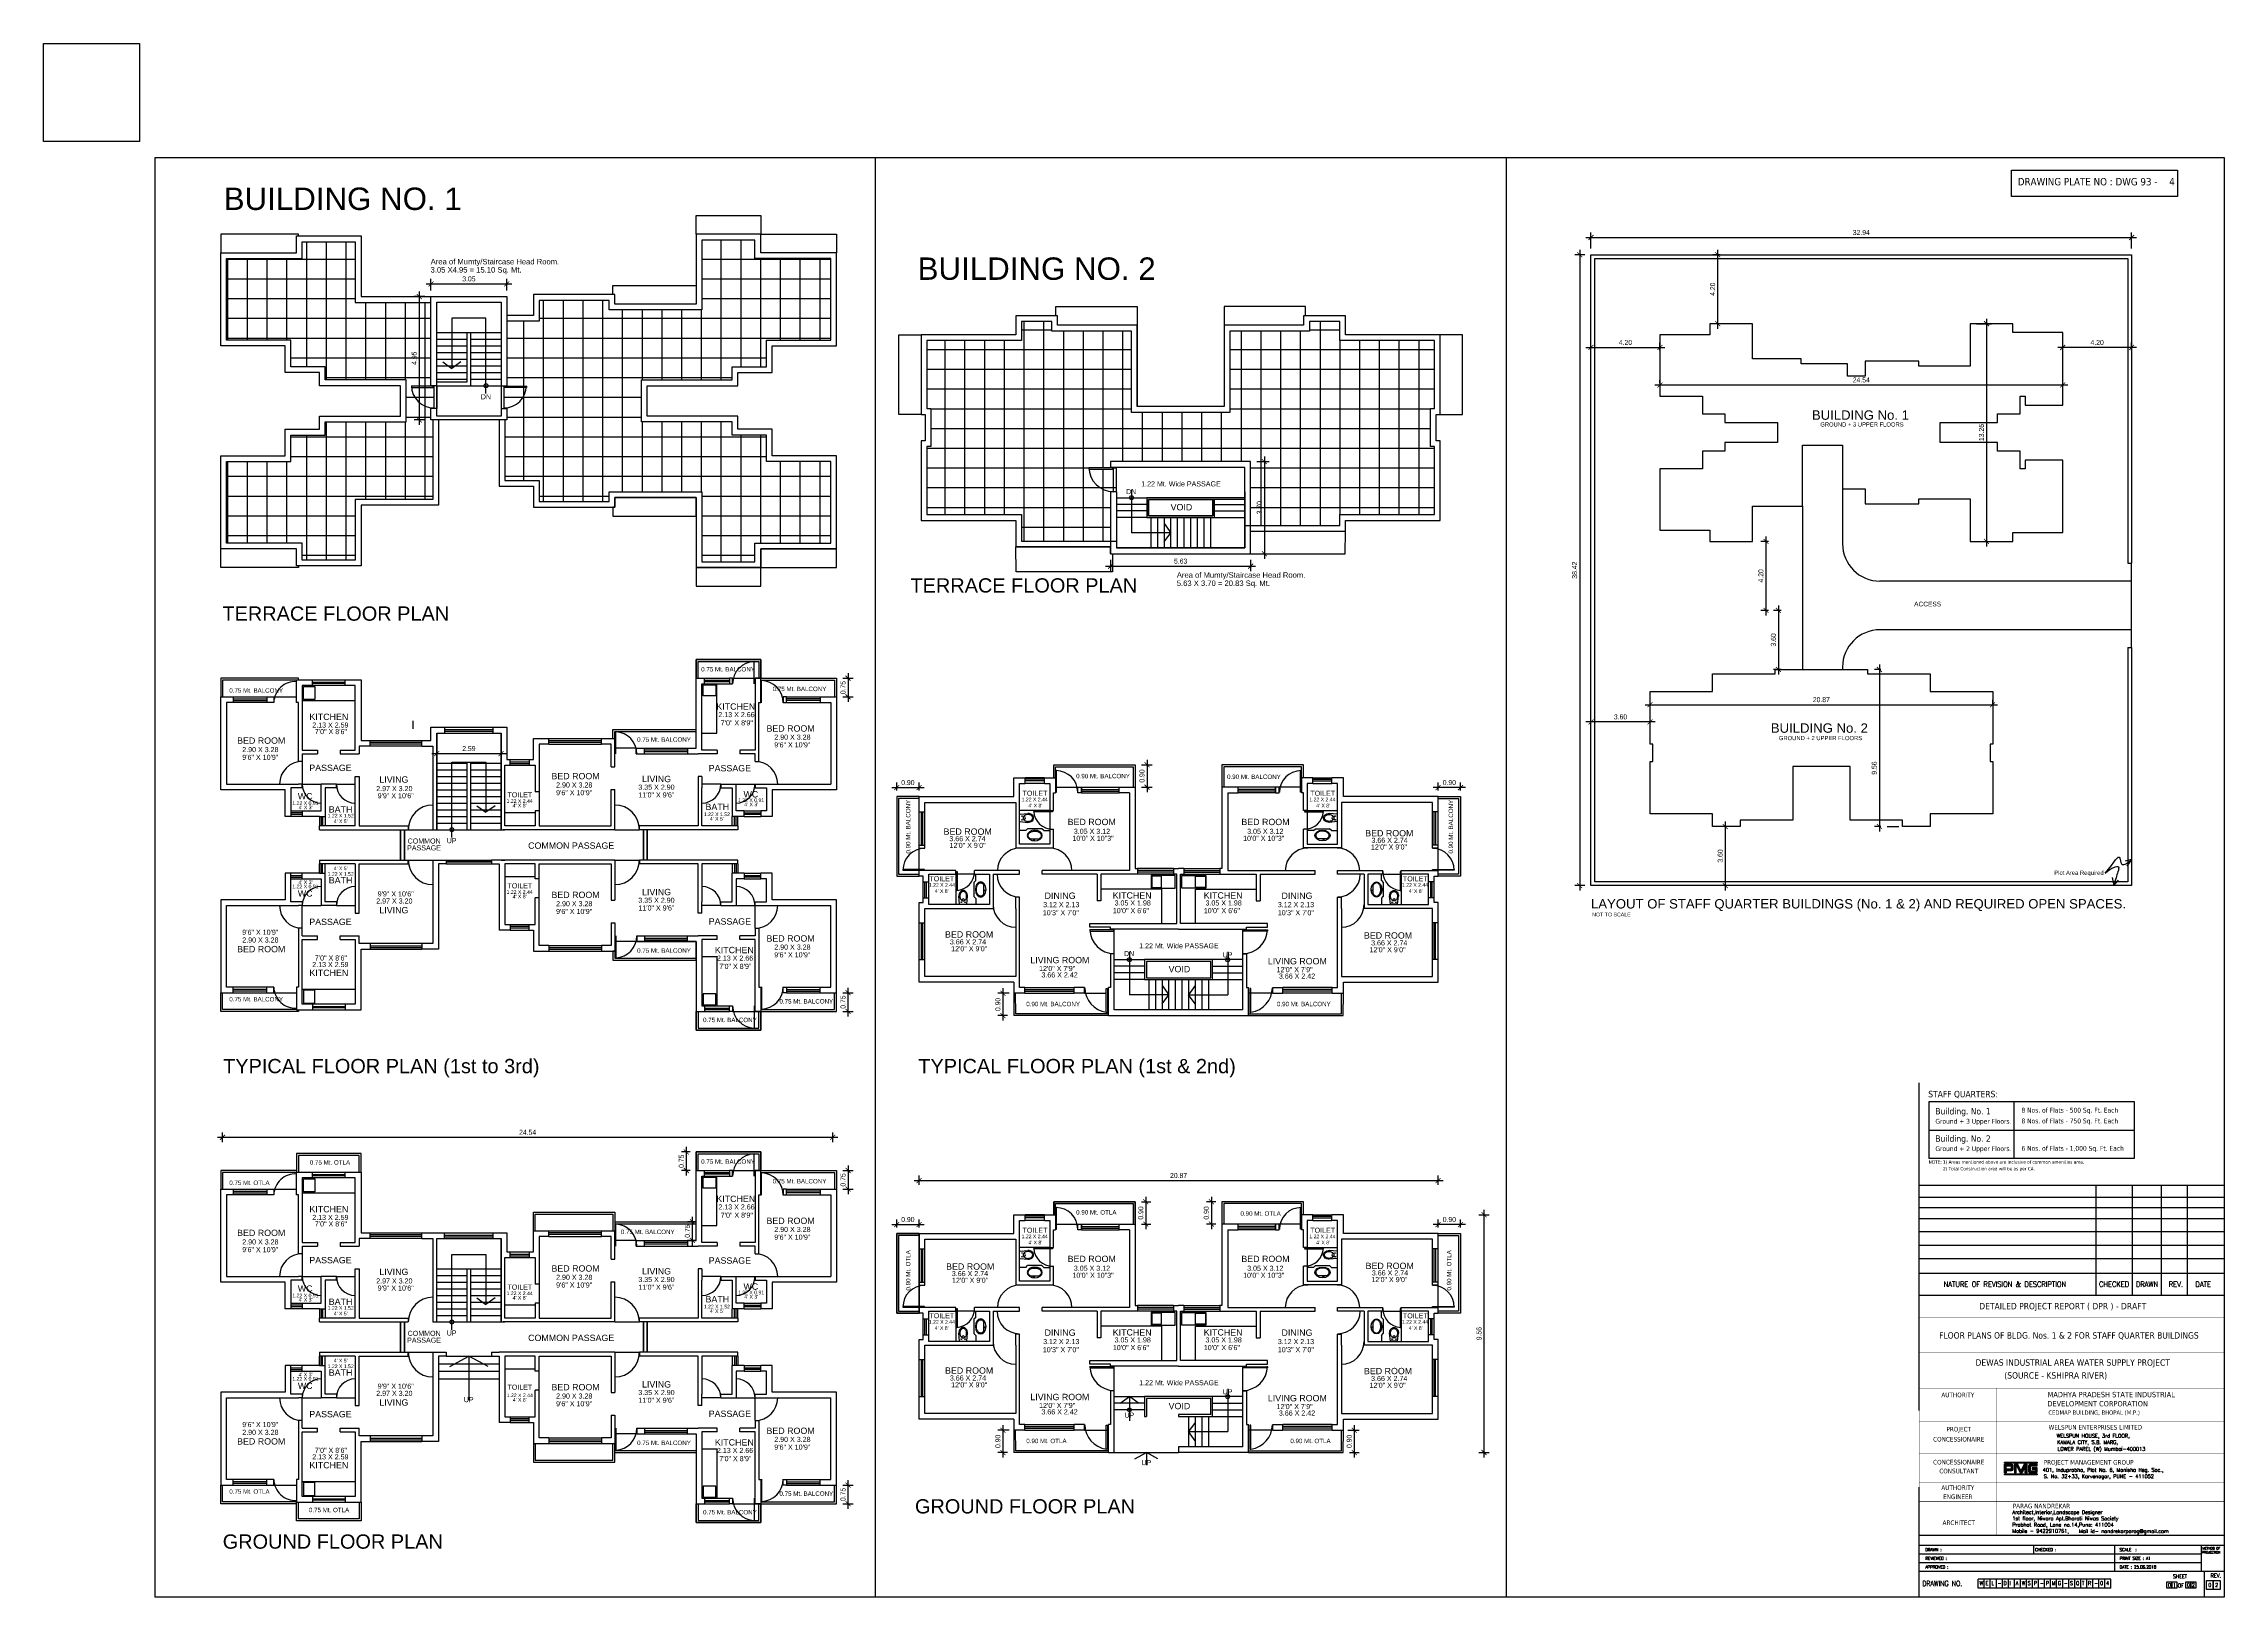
# Model space of a CAD drawing. Header units: metres. Extents: x -1441 to -394, y -133 to 518.
# Drawn here: x -1057.9 to -970.2, y -54.6 to 7.9 of the extents above; entities that cross this region are included whole.
import ezdxf
from ezdxf.enums import TextEntityAlignment as Align

# ---------------------------------------------------------------- set-up
doc = ezdxf.new("R2010")
doc.units = ezdxf.units.M
doc.header["$LTSCALE"] = 25.4
doc.header["$PDMODE"] = 3
doc.layers.get('0').update_dxf_attribs({"linetype": 'CONTINUOUS'})
doc.layers.get('DEFPOINTS').update_dxf_attribs({"linetype": 'CONTINUOUS'})
doc.layers.add('FUR', color=1, linetype='CONTINUOUS')
doc.styles.add('COMPLEX', font='complex')
doc.styles.add('logo', font='tahoma.ttf', dxfattribs={"height": 0.0508})
doc.styles.add('ROMAND', font='romand__.ttf', dxfattribs={"height": 0.00508})
doc.styles.add('ROMANS', font='romans')
doc.styles.add('S1', font='ROMANS1')
doc.styles.get("Standard").update_dxf_attribs({"font": 'ARIALN.TTF'})
doc.styles.add('STYLE3', font='arial.ttf')
doc.dimstyles.get("Standard").update_dxf_attribs({"dimscale": 0, "dimtxt": 0.2, "dimasz": 0.2, "dimexe": 0.2, "dimexo": 0.25, "dimgap": 0.1, "dimtad": 1, "dimtoh": 1, "dimzin": 0, "dimdsep": 46, "dimtxsty": 'Standard', "dimblk1": 'ARCHTICK', "dimblk2": 'ARCHTICK', "dimsah": 1, "dimcen": 0, "dimdle": 0.2, "dimclrd": 8, "dimclre": 8, "dimclrt": 3, "dimadec": 0, "dimazin": 0, "dimtfac": 1, "dimtmove": 0, "dimatfit": 3, "dimldrblk": 'ARCHTICK', "dimfxl": 25.4, "dimfrac": 1, "dimtolj": 1, "dimtzin": 0, "dimarcsym": 0})
pattern_1 = [(90, (-547.259, 0), (-0.79375, 2e-16), []), (180, (-547.259, 0), (-2e-16, -0.79375), [])]

# ---------------------------------------------------------------- blocks, each defined once
blk = doc.blocks.new('_ARCHTICK')
at = {"color": 0, "linetype": 'ByBlock', "const_width": 0.15}
blk.add_lwpolyline([(-0.5, -0.5), (0.5, 0.5)], dxfattribs=at)
blk = doc.blocks.new('*D149')
at = {"color": 8, "lineweight": -2, "transparency": 16777216}
for p, q in [((-1022.702, -38.008), (-1022.702, -37.634)), ((-1001.832, -38.008), (-1001.832, -37.634)), ((-1022.902, -37.834), (-1001.632, -37.834))]:
    blk.add_line(p, q, dxfattribs=at)
at = {"layer": 'DEFPOINTS', "color": 0, "transparency": 16777216}
for p in [(-1022.702, -38.258), (-1001.832, -37.834), (-1001.832, -38.258)]:
    blk.add_point(p, dxfattribs=at)
at = {"color": 8, "lineweight": -2, "transparency": 16777216, "xscale": 0.2, "yscale": 0.2, "zscale": 0.2, "rotation": 180}
blk.add_blockref('_ARCHTICK', (-1022.702, -37.834), dxfattribs=at)
at = {"color": 8, "lineweight": -2, "transparency": 16777216, "xscale": 0.2, "yscale": 0.2, "zscale": 0.2}
blk.add_blockref('_ARCHTICK', (-1001.832, -37.834), dxfattribs=at)
at = {"color": 5, "transparency": 16777216, "insert": (-1012.267, -37.632), "char_height": 0.2, "attachment_point": 5}
blk.add_mtext('\\A1;20.87', dxfattribs=at)
blk = doc.blocks.new('*D150')
at = {"color": 8, "lineweight": -2, "transparency": 16777216}
for p, q in [((-1000.19, -39.206), (-999.785, -39.206)), ((-999.985, -48.967), (-999.985, -39.006)), ((-1000.19, -48.767), (-999.785, -48.767))]:
    blk.add_line(p, q, dxfattribs=at)
at = {"layer": 'DEFPOINTS', "color": 0, "transparency": 16777216}
for p in [(-1000.44, -39.206), (-999.985, -39.206), (-1000.44, -48.767)]:
    blk.add_point(p, dxfattribs=at)
at = {"color": 8, "lineweight": -2, "transparency": 16777216, "xscale": 0.2, "yscale": 0.2, "zscale": 0.2}
for p, rotation in [((-999.985, -39.206), 90), ((-999.985, -48.767), 270)]:
    blk.add_blockref('_ARCHTICK', p, dxfattribs=dict(at, rotation=rotation))
at = {"color": 5, "transparency": 16777216, "insert": (-1000.187, -43.987), "char_height": 0.2, "attachment_point": 5, "rotation": 90}
blk.add_mtext('\\A1;9.56', dxfattribs=at)
blk = doc.blocks.new('*D120')
at = {"color": 8, "lineweight": -2, "transparency": 16777216}
for p, q in [((-1050.707, -36.284), (-1050.707, -35.896)), ((-1026.17, -36.284), (-1026.17, -35.896)), ((-1050.907, -36.096), (-1025.97, -36.096))]:
    blk.add_line(p, q, dxfattribs=at)
at = {"layer": 'DEFPOINTS', "color": 0, "transparency": 16777216}
for p in [(-1050.707, -36.534), (-1026.17, -36.096), (-1026.17, -36.534)]:
    blk.add_point(p, dxfattribs=at)
at = {"color": 8, "lineweight": -2, "transparency": 16777216, "xscale": 0.2, "yscale": 0.2, "zscale": 0.2, "rotation": 180}
blk.add_blockref('_ARCHTICK', (-1050.707, -36.096), dxfattribs=at)
at = {"color": 8, "lineweight": -2, "transparency": 16777216, "xscale": 0.2, "yscale": 0.2, "zscale": 0.2}
blk.add_blockref('_ARCHTICK', (-1026.17, -36.096), dxfattribs=at)
at = {"color": 5, "transparency": 16777216, "insert": (-1038.439, -35.894), "char_height": 0.2, "attachment_point": 5}
blk.add_mtext('\\A1;24.54', dxfattribs=at)
blk = doc.blocks.new('*D132')
at = {"color": 8, "lineweight": -2, "transparency": 16777216}
for p, q in [((-993.511, -18.707), (-979.336, -18.707)), ((-993.311, -18.737), (-993.311, -18.507)), ((-979.536, -18.737), (-979.536, -18.507))]:
    blk.add_line(p, q, dxfattribs=at)
at = {"layer": 'DEFPOINTS', "color": 0, "transparency": 16777216}
for p in [(-993.311, -18.987), (-979.536, -18.707), (-979.536, -18.987)]:
    blk.add_point(p, dxfattribs=at)
at = {"color": 8, "lineweight": -2, "transparency": 16777216, "xscale": 0.2, "yscale": 0.2, "zscale": 0.2, "rotation": 180}
blk.add_blockref('_ARCHTICK', (-993.311, -18.707), dxfattribs=at)
at = {"color": 8, "lineweight": -2, "transparency": 16777216, "xscale": 0.2, "yscale": 0.2, "zscale": 0.2}
blk.add_blockref('_ARCHTICK', (-979.536, -18.707), dxfattribs=at)
at = {"color": 5, "transparency": 16777216, "insert": (-986.424, -18.505), "char_height": 0.2, "attachment_point": 5}
blk.add_mtext('\\A1;20.87', dxfattribs=at)
blk = doc.blocks.new('*D133')
at = {"color": 8, "lineweight": -2, "transparency": 16777216}
for p, q in [((-995.887, 0.071), (-973.749, 0.071)), ((-995.687, -0.37), (-995.687, 0.271)), ((-973.949, -0.37), (-973.949, 0.271))]:
    blk.add_line(p, q, dxfattribs=at)
at = {"layer": 'DEFPOINTS', "color": 0, "transparency": 16777216}
for p in [(-973.949, 0.071), (-995.687, -0.62), (-973.949, -0.62)]:
    blk.add_point(p, dxfattribs=at)
at = {"color": 8, "lineweight": -2, "transparency": 16777216, "xscale": 0.2, "yscale": 0.2, "zscale": 0.2, "rotation": 180}
blk.add_blockref('_ARCHTICK', (-995.687, 0.071), dxfattribs=at)
at = {"color": 8, "lineweight": -2, "transparency": 16777216, "xscale": 0.2, "yscale": 0.2, "zscale": 0.2}
blk.add_blockref('_ARCHTICK', (-973.949, 0.071), dxfattribs=at)
at = {"color": 5, "transparency": 16777216, "insert": (-984.818, 0.273), "char_height": 0.2, "attachment_point": 5}
blk.add_mtext('\\A1;32.94', dxfattribs=at)
blk = doc.blocks.new('*D134')
at = {"color": 8, "lineweight": -2, "transparency": 16777216}
for p, q in [((-990.488, -0.62), (-990.792, -0.62)), ((-990.592, -3.592), (-990.592, -0.42)), ((-990.488, -3.392), (-990.792, -3.392))]:
    blk.add_line(p, q, dxfattribs=at)
at = {"layer": 'DEFPOINTS', "color": 0, "transparency": 16777216}
for p in [(-990.592, -0.62), (-990.238, -0.62), (-990.238, -3.392)]:
    blk.add_point(p, dxfattribs=at)
at = {"color": 8, "lineweight": -2, "transparency": 16777216, "xscale": 0.2, "yscale": 0.2, "zscale": 0.2}
for p, rotation in [((-990.592, -0.62), 90), ((-990.592, -3.392), 270)]:
    blk.add_blockref('_ARCHTICK', p, dxfattribs=dict(at, rotation=rotation))
at = {"color": 5, "transparency": 16777216, "insert": (-990.794, -2.006), "char_height": 0.2, "attachment_point": 5, "rotation": 90}
blk.add_mtext('\\A1;4.20', dxfattribs=at)
blk = doc.blocks.new('*D135')
at = {"color": 8, "lineweight": -2, "transparency": 16777216}
for p, q in [((-995.887, -4.348), (-992.715, -4.348)), ((-995.687, -4.452), (-995.687, -4.148)), ((-992.915, -4.452), (-992.915, -4.148))]:
    blk.add_line(p, q, dxfattribs=at)
at = {"layer": 'DEFPOINTS', "color": 0, "transparency": 16777216}
for p in [(-992.915, -4.348), (-995.687, -4.702), (-992.915, -4.702)]:
    blk.add_point(p, dxfattribs=at)
at = {"color": 8, "lineweight": -2, "transparency": 16777216, "xscale": 0.2, "yscale": 0.2, "zscale": 0.2, "rotation": 180}
blk.add_blockref('_ARCHTICK', (-995.687, -4.348), dxfattribs=at)
at = {"color": 8, "lineweight": -2, "transparency": 16777216, "xscale": 0.2, "yscale": 0.2, "zscale": 0.2}
blk.add_blockref('_ARCHTICK', (-992.915, -4.348), dxfattribs=at)
at = {"color": 5, "transparency": 16777216, "insert": (-994.301, -4.146), "char_height": 0.2, "attachment_point": 5}
blk.add_mtext('\\A1;4.20', dxfattribs=at)
blk = doc.blocks.new('*D136')
at = {"color": 8, "lineweight": -2, "transparency": 16777216}
for p, q in [((-973.749, -4.348), (-976.921, -4.348)), ((-976.721, -4.452), (-976.721, -4.148)), ((-973.949, -4.452), (-973.949, -4.148))]:
    blk.add_line(p, q, dxfattribs=at)
at = {"layer": 'DEFPOINTS', "color": 0, "transparency": 16777216}
for p in [(-976.721, -4.348), (-976.721, -4.702), (-973.949, -4.702)]:
    blk.add_point(p, dxfattribs=at)
at = {"color": 8, "lineweight": -2, "transparency": 16777216, "xscale": 0.2, "yscale": 0.2, "zscale": 0.2, "rotation": 180}
blk.add_blockref('_ARCHTICK', (-976.721, -4.348), dxfattribs=at)
at = {"color": 8, "lineweight": -2, "transparency": 16777216, "xscale": 0.2, "yscale": 0.2, "zscale": 0.2}
blk.add_blockref('_ARCHTICK', (-973.949, -4.348), dxfattribs=at)
at = {"color": 5, "transparency": 16777216, "insert": (-975.335, -4.146), "char_height": 0.2, "attachment_point": 5}
blk.add_mtext('\\A1;4.20', dxfattribs=at)
blk = doc.blocks.new('*D137')
at = {"color": 8, "lineweight": -2, "transparency": 16777216}
for p, q in [((-988.548, -12.143), (-988.852, -12.143)), ((-988.652, -11.943), (-988.652, -15.115)), ((-988.548, -14.915), (-988.852, -14.915))]:
    blk.add_line(p, q, dxfattribs=at)
at = {"layer": 'DEFPOINTS', "color": 0, "transparency": 16777216}
for p in [(-988.298, -12.143), (-988.652, -14.915), (-988.298, -14.915)]:
    blk.add_point(p, dxfattribs=at)
at = {"color": 8, "lineweight": -2, "transparency": 16777216, "xscale": 0.2, "yscale": 0.2, "zscale": 0.2}
for p, rotation in [((-988.652, -12.143), 90), ((-988.652, -14.915), 270)]:
    blk.add_blockref('_ARCHTICK', p, dxfattribs=dict(at, rotation=rotation))
at = {"color": 5, "transparency": 16777216, "insert": (-988.854, -13.529), "char_height": 0.2, "attachment_point": 5, "rotation": 90}
blk.add_mtext('\\A1;4.20', dxfattribs=at)
blk = doc.blocks.new('*D138')
at = {"color": 8, "lineweight": -2, "transparency": 16777216}
for p, q in [((-993.115, -5.856), (-976.521, -5.856)), ((-992.915, -5.784), (-992.915, -5.656)), ((-976.721, -6.136), (-976.721, -5.656))]:
    blk.add_line(p, q, dxfattribs=at)
at = {"layer": 'DEFPOINTS', "color": 0, "transparency": 16777216}
for p in [(-992.915, -6.034), (-976.721, -5.856), (-976.721, -6.386)]:
    blk.add_point(p, dxfattribs=at)
at = {"color": 8, "lineweight": -2, "transparency": 16777216, "xscale": 0.2, "yscale": 0.2, "zscale": 0.2, "rotation": 180}
blk.add_blockref('_ARCHTICK', (-992.915, -5.856), dxfattribs=at)
at = {"color": 8, "lineweight": -2, "transparency": 16777216, "xscale": 0.2, "yscale": 0.2, "zscale": 0.2}
blk.add_blockref('_ARCHTICK', (-976.721, -5.856), dxfattribs=at)
at = {"color": 5, "transparency": 16777216, "insert": (-984.818, -5.654), "char_height": 0.2, "attachment_point": 5}
blk.add_mtext('\\A1;24.54', dxfattribs=at)
blk = doc.blocks.new('*D139')
at = {"color": 8, "lineweight": -2, "transparency": 16777216}
for p, q in [((-988.149, -14.715), (-988.149, -17.491)), ((-988.046, -14.915), (-988.349, -14.915)), ((-988.046, -17.291), (-988.349, -17.291))]:
    blk.add_line(p, q, dxfattribs=at)
at = {"layer": 'DEFPOINTS', "color": 0, "transparency": 16777216}
for p in [(-987.796, -14.915), (-988.149, -17.291), (-987.796, -17.291)]:
    blk.add_point(p, dxfattribs=at)
at = {"color": 8, "lineweight": -2, "transparency": 16777216, "xscale": 0.2, "yscale": 0.2, "zscale": 0.2}
for p, rotation in [((-988.149, -14.915), 90), ((-988.149, -17.291), 270)]:
    blk.add_blockref('_ARCHTICK', p, dxfattribs=dict(at, rotation=rotation))
at = {"color": 5, "transparency": 16777216, "insert": (-988.352, -16.103), "char_height": 0.2, "attachment_point": 5, "rotation": 90}
blk.add_mtext('\\A1;3.60', dxfattribs=at)
blk = doc.blocks.new('*D140')
at = {"color": 8, "lineweight": -2, "transparency": 16777216}
for p, q in [((-995.687, -19.502), (-995.687, -19.198)), ((-993.311, -19.502), (-993.311, -19.198)), ((-993.111, -19.398), (-995.887, -19.398))]:
    blk.add_line(p, q, dxfattribs=at)
at = {"layer": 'DEFPOINTS', "color": 0, "transparency": 16777216}
for p in [(-995.687, -19.398), (-995.687, -19.752), (-993.311, -19.752)]:
    blk.add_point(p, dxfattribs=at)
at = {"color": 8, "lineweight": -2, "transparency": 16777216, "xscale": 0.2, "yscale": 0.2, "zscale": 0.2, "rotation": 180}
blk.add_blockref('_ARCHTICK', (-995.687, -19.398), dxfattribs=at)
at = {"color": 8, "lineweight": -2, "transparency": 16777216, "xscale": 0.2, "yscale": 0.2, "zscale": 0.2}
blk.add_blockref('_ARCHTICK', (-993.311, -19.398), dxfattribs=at)
at = {"color": 5, "transparency": 16777216, "insert": (-994.499, -19.196), "char_height": 0.2, "attachment_point": 5}
blk.add_mtext('\\A1;3.60', dxfattribs=at)
blk = doc.blocks.new('*D141')
at = {"color": 8, "lineweight": -2, "transparency": 16777216}
for p, q in [((-990.184, -23.601), (-990.488, -23.601)), ((-990.288, -23.401), (-990.288, -26.177)), ((-990.184, -25.977), (-990.488, -25.977))]:
    blk.add_line(p, q, dxfattribs=at)
at = {"layer": 'DEFPOINTS', "color": 0, "transparency": 16777216}
for p in [(-989.934, -23.601), (-990.288, -25.977), (-989.934, -25.977)]:
    blk.add_point(p, dxfattribs=at)
at = {"color": 8, "lineweight": -2, "transparency": 16777216, "xscale": 0.2, "yscale": 0.2, "zscale": 0.2}
for p, rotation in [((-990.288, -23.601), 90), ((-990.288, -25.977), 270)]:
    blk.add_blockref('_ARCHTICK', p, dxfattribs=dict(at, rotation=rotation))
at = {"color": 5, "transparency": 16777216, "insert": (-990.49, -24.789), "char_height": 0.2, "attachment_point": 5, "rotation": 90}
blk.add_mtext('\\A1;3.60', dxfattribs=at)
blk = doc.blocks.new('*D142')
at = {"color": 8, "lineweight": -2, "transparency": 16777216}
for p, q in [((-995.937, -0.62), (-996.341, -0.62)), ((-996.141, -0.42), (-996.141, -26.177)), ((-995.937, -25.977), (-996.341, -25.977))]:
    blk.add_line(p, q, dxfattribs=at)
at = {"layer": 'DEFPOINTS', "color": 0, "transparency": 16777216}
for p in [(-995.687, -0.62), (-996.141, -25.977), (-995.687, -25.977)]:
    blk.add_point(p, dxfattribs=at)
at = {"color": 8, "lineweight": -2, "transparency": 16777216, "xscale": 0.2, "yscale": 0.2, "zscale": 0.2}
for p, rotation in [((-996.141, -0.62), 90), ((-996.141, -25.977), 270)]:
    blk.add_blockref('_ARCHTICK', p, dxfattribs=dict(at, rotation=rotation))
at = {"color": 5, "transparency": 16777216, "insert": (-996.343, -13.298), "char_height": 0.2, "attachment_point": 5, "rotation": 90}
blk.add_mtext('\\A1;38.42', dxfattribs=at)
blk = doc.blocks.new('*D184')
at = {"color": 8, "lineweight": -2, "transparency": 16777216}
for p, q in [((-980.192, -3.392), (-979.584, -3.392)), ((-979.784, -3.192), (-979.784, -12.343)), ((-980.192, -12.143), (-979.584, -12.143))]:
    blk.add_line(p, q, dxfattribs=at)
at = {"layer": 'DEFPOINTS', "color": 0, "transparency": 16777216}
for p in [(-980.442, -3.392), (-980.442, -12.143), (-979.784, -12.143)]:
    blk.add_point(p, dxfattribs=at)
at = {"color": 8, "lineweight": -2, "transparency": 16777216, "xscale": 0.2, "yscale": 0.2, "zscale": 0.2}
for p, rotation in [((-979.784, -3.392), 90), ((-979.784, -12.143), 270)]:
    blk.add_blockref('_ARCHTICK', p, dxfattribs=dict(at, rotation=rotation))
at = {"color": 5, "transparency": 16777216, "insert": (-979.986, -7.767), "char_height": 0.2, "attachment_point": 5, "rotation": 90}
blk.add_mtext('\\A1;13.26', dxfattribs=at)
blk = doc.blocks.new('*D143')
at = {"color": 8, "lineweight": -2, "transparency": 16777216}
for p, q in [((-984.032, -17.291), (-984.293, -17.291)), ((-984.093, -17.091), (-984.093, -23.801)), ((-984.032, -23.601), (-984.293, -23.601))]:
    blk.add_line(p, q, dxfattribs=at)
at = {"layer": 'DEFPOINTS', "color": 0, "transparency": 16777216}
for p in [(-983.782, -17.291), (-984.093, -23.601), (-983.782, -23.601)]:
    blk.add_point(p, dxfattribs=at)
at = {"color": 8, "lineweight": -2, "transparency": 16777216, "xscale": 0.2, "yscale": 0.2, "zscale": 0.2}
for p, rotation in [((-984.093, -17.291), 90), ((-984.093, -23.601), 270)]:
    blk.add_blockref('_ARCHTICK', p, dxfattribs=dict(at, rotation=rotation))
at = {"color": 5, "transparency": 16777216, "insert": (-984.296, -21.255), "char_height": 0.2, "attachment_point": 5, "rotation": 90}
blk.add_mtext('\\A1;9.56', dxfattribs=at)
blk = doc.blocks.new('*D144')
at = {"color": 8, "lineweight": -2, "transparency": 16777216}
for p, q in [((-1019.073, -30.304), (-1019.53, -30.304)), ((-1019.33, -30.104), (-1019.33, -31.404)), ((-1019.142, -31.204), (-1019.53, -31.204))]:
    blk.add_line(p, q, dxfattribs=at)
at = {"layer": 'DEFPOINTS', "color": 0, "transparency": 16777216}
for p in [(-1018.823, -30.304), (-1019.33, -31.204), (-1018.892, -31.204)]:
    blk.add_point(p, dxfattribs=at)
at = {"color": 8, "lineweight": -2, "transparency": 16777216, "xscale": 0.2, "yscale": 0.2, "zscale": 0.2}
for p, rotation in [((-1019.33, -30.304), 90), ((-1019.33, -31.204), 270)]:
    blk.add_blockref('_ARCHTICK', p, dxfattribs=dict(at, rotation=rotation))
at = {"color": 146, "transparency": 16777216, "insert": (-1019.532, -30.754), "char_height": 0.2, "attachment_point": 5, "rotation": 90}
blk.add_mtext('\\A1;0.90', dxfattribs=at)
blk = doc.blocks.new('*D185')
at = {"color": 8, "lineweight": -2, "transparency": 16777216}
for p, q in [((-1023.602, -22.153), (-1023.602, -21.84)), ((-1022.702, -22.153), (-1022.702, -21.84)), ((-1023.802, -22.04), (-1022.502, -22.04))]:
    blk.add_line(p, q, dxfattribs=at)
at = {"layer": 'DEFPOINTS', "color": 0, "transparency": 16777216}
for p in [(-1023.602, -22.403), (-1022.702, -22.04), (-1022.702, -22.403)]:
    blk.add_point(p, dxfattribs=at)
at = {"color": 8, "lineweight": -2, "transparency": 16777216, "xscale": 0.2, "yscale": 0.2, "zscale": 0.2, "rotation": 180}
blk.add_blockref('_ARCHTICK', (-1023.602, -22.04), dxfattribs=at)
at = {"color": 8, "lineweight": -2, "transparency": 16777216, "xscale": 0.2, "yscale": 0.2, "zscale": 0.2}
blk.add_blockref('_ARCHTICK', (-1022.702, -22.04), dxfattribs=at)
at = {"color": 146, "transparency": 16777216, "insert": (-1023.152, -21.838), "char_height": 0.2, "attachment_point": 5}
blk.add_mtext('\\A1;0.90', dxfattribs=at)
blk = doc.blocks.new('*D186')
at = {"color": 8, "lineweight": -2, "transparency": 16777216}
for p, q in [((-1001.832, -22.153), (-1001.832, -21.84)), ((-1000.932, -22.153), (-1000.932, -21.84)), ((-1000.732, -22.04), (-1002.032, -22.04))]:
    blk.add_line(p, q, dxfattribs=at)
at = {"layer": 'DEFPOINTS', "color": 0, "transparency": 16777216}
for p in [(-1001.832, -22.04), (-1001.832, -22.403), (-1000.932, -22.403)]:
    blk.add_point(p, dxfattribs=at)
at = {"color": 8, "lineweight": -2, "transparency": 16777216, "xscale": 0.2, "yscale": 0.2, "zscale": 0.2, "rotation": 180}
blk.add_blockref('_ARCHTICK', (-1001.832, -22.04), dxfattribs=at)
at = {"color": 8, "lineweight": -2, "transparency": 16777216, "xscale": 0.2, "yscale": 0.2, "zscale": 0.2}
blk.add_blockref('_ARCHTICK', (-1000.932, -22.04), dxfattribs=at)
at = {"color": 146, "transparency": 16777216, "insert": (-1001.382, -21.838), "char_height": 0.2, "attachment_point": 5}
blk.add_mtext('\\A1;0.90', dxfattribs=at)
blk = doc.blocks.new('*D145')
at = {"color": 8, "lineweight": -2, "transparency": 16777216}
for p, q in [((-1019.073, -47.867), (-1019.53, -47.867)), ((-1019.33, -47.667), (-1019.33, -48.967)), ((-1019.142, -48.767), (-1019.53, -48.767))]:
    blk.add_line(p, q, dxfattribs=at)
at = {"layer": 'DEFPOINTS', "color": 0, "transparency": 16777216}
for p in [(-1018.823, -47.867), (-1019.33, -48.767), (-1018.892, -48.767)]:
    blk.add_point(p, dxfattribs=at)
at = {"color": 8, "lineweight": -2, "transparency": 16777216, "xscale": 0.2, "yscale": 0.2, "zscale": 0.2}
for p, rotation in [((-1019.33, -47.867), 90), ((-1019.33, -48.767), 270)]:
    blk.add_blockref('_ARCHTICK', p, dxfattribs=dict(at, rotation=rotation))
at = {"color": 146, "transparency": 16777216, "insert": (-1019.532, -48.317), "char_height": 0.2, "attachment_point": 5, "rotation": 90}
blk.add_mtext('\\A1;0.90', dxfattribs=at)
blk = doc.blocks.new('*D187')
at = {"color": 8, "lineweight": -2, "transparency": 16777216}
for p, q in [((-1023.602, -39.716), (-1023.602, -39.403)), ((-1022.702, -39.716), (-1022.702, -39.403)), ((-1023.802, -39.603), (-1022.502, -39.603))]:
    blk.add_line(p, q, dxfattribs=at)
at = {"layer": 'DEFPOINTS', "color": 0, "transparency": 16777216}
for p in [(-1023.602, -39.966), (-1022.702, -39.603), (-1022.702, -39.966)]:
    blk.add_point(p, dxfattribs=at)
at = {"color": 8, "lineweight": -2, "transparency": 16777216, "xscale": 0.2, "yscale": 0.2, "zscale": 0.2, "rotation": 180}
blk.add_blockref('_ARCHTICK', (-1023.602, -39.603), dxfattribs=at)
at = {"color": 8, "lineweight": -2, "transparency": 16777216, "xscale": 0.2, "yscale": 0.2, "zscale": 0.2}
blk.add_blockref('_ARCHTICK', (-1022.702, -39.603), dxfattribs=at)
at = {"color": 146, "transparency": 16777216, "insert": (-1023.152, -39.401), "char_height": 0.2, "attachment_point": 5}
blk.add_mtext('\\A1;0.90', dxfattribs=at)
blk = doc.blocks.new('*D188')
at = {"color": 8, "lineweight": -2, "transparency": 16777216}
for p, q in [((-1013.584, -38.486), (-1013.584, -39.786)), ((-1013.762, -38.686), (-1013.384, -38.686)), ((-1013.762, -39.586), (-1013.384, -39.586))]:
    blk.add_line(p, q, dxfattribs=at)
at = {"layer": 'DEFPOINTS', "color": 0, "transparency": 16777216}
for p in [(-1014.012, -38.686), (-1014.012, -39.586), (-1013.584, -39.586)]:
    blk.add_point(p, dxfattribs=at)
at = {"color": 8, "lineweight": -2, "transparency": 16777216, "xscale": 0.2, "yscale": 0.2, "zscale": 0.2}
for p, rotation in [((-1013.584, -38.686), 90), ((-1013.584, -39.586), 270)]:
    blk.add_blockref('_ARCHTICK', p, dxfattribs=dict(at, rotation=rotation))
at = {"color": 146, "transparency": 16777216, "insert": (-1013.786, -39.136), "char_height": 0.2, "attachment_point": 5, "rotation": 90}
blk.add_mtext('\\A1;0.90', dxfattribs=at)
blk = doc.blocks.new('*D146')
at = {"color": 8, "lineweight": -2, "transparency": 16777216}
for p, q in [((-1005.461, -47.867), (-1005.004, -47.867)), ((-1005.204, -47.667), (-1005.204, -48.967)), ((-1005.392, -48.767), (-1005.004, -48.767))]:
    blk.add_line(p, q, dxfattribs=at)
at = {"layer": 'DEFPOINTS', "color": 0, "transparency": 16777216}
for p in [(-1005.711, -47.867), (-1005.642, -48.767), (-1005.204, -48.767)]:
    blk.add_point(p, dxfattribs=at)
at = {"color": 8, "lineweight": -2, "transparency": 16777216, "xscale": 0.2, "yscale": 0.2, "zscale": 0.2}
for p, rotation in [((-1005.204, -47.867), 90), ((-1005.204, -48.767), 270)]:
    blk.add_blockref('_ARCHTICK', p, dxfattribs=dict(at, rotation=rotation))
at = {"color": 146, "transparency": 16777216, "insert": (-1005.406, -48.317), "char_height": 0.2, "attachment_point": 5, "rotation": 90}
blk.add_mtext('\\A1;0.90', dxfattribs=at)
blk = doc.blocks.new('*D147')
at = {"color": 8, "lineweight": -2, "transparency": 16777216}
for p, q in [((-1001.832, -39.716), (-1001.832, -39.403)), ((-1000.932, -39.716), (-1000.932, -39.403)), ((-1000.732, -39.603), (-1002.032, -39.603))]:
    blk.add_line(p, q, dxfattribs=at)
at = {"layer": 'DEFPOINTS', "color": 0, "transparency": 16777216}
for p in [(-1001.832, -39.603), (-1001.832, -39.966), (-1000.932, -39.966)]:
    blk.add_point(p, dxfattribs=at)
at = {"color": 8, "lineweight": -2, "transparency": 16777216, "xscale": 0.2, "yscale": 0.2, "zscale": 0.2, "rotation": 180}
blk.add_blockref('_ARCHTICK', (-1001.832, -39.603), dxfattribs=at)
at = {"color": 8, "lineweight": -2, "transparency": 16777216, "xscale": 0.2, "yscale": 0.2, "zscale": 0.2}
blk.add_blockref('_ARCHTICK', (-1000.932, -39.603), dxfattribs=at)
at = {"color": 146, "transparency": 16777216, "insert": (-1001.382, -39.401), "char_height": 0.2, "attachment_point": 5}
blk.add_mtext('\\A1;0.90', dxfattribs=at)
blk = doc.blocks.new('*D148')
at = {"color": 8, "lineweight": -2, "transparency": 16777216}
for p, q in [((-1010.95, -38.486), (-1010.95, -39.786)), ((-1010.772, -38.686), (-1011.15, -38.686)), ((-1010.772, -39.586), (-1011.15, -39.586))]:
    blk.add_line(p, q, dxfattribs=at)
at = {"layer": 'DEFPOINTS', "color": 0, "transparency": 16777216}
for p in [(-1010.522, -38.686), (-1010.95, -39.586), (-1010.522, -39.586)]:
    blk.add_point(p, dxfattribs=at)
at = {"color": 8, "lineweight": -2, "transparency": 16777216, "xscale": 0.2, "yscale": 0.2, "zscale": 0.2}
for p, rotation in [((-1010.95, -38.686), 90), ((-1010.95, -39.586), 270)]:
    blk.add_blockref('_ARCHTICK', p, dxfattribs=dict(at, rotation=rotation))
at = {"color": 146, "transparency": 16777216, "insert": (-1011.152, -39.136), "char_height": 0.2, "attachment_point": 5, "rotation": 90}
blk.add_mtext('\\A1;0.90', dxfattribs=at)
blk = doc.blocks.new('*D189')
at = {"color": 8, "lineweight": -2, "transparency": 16777216}
for p, q in [((-1013.535, -20.923), (-1013.535, -22.223)), ((-1013.762, -21.123), (-1013.335, -21.123)), ((-1013.762, -22.023), (-1013.335, -22.023))]:
    blk.add_line(p, q, dxfattribs=at)
at = {"layer": 'DEFPOINTS', "color": 0, "transparency": 16777216}
for p in [(-1014.012, -21.123), (-1014.012, -22.023), (-1013.535, -22.023)]:
    blk.add_point(p, dxfattribs=at)
at = {"color": 8, "lineweight": -2, "transparency": 16777216, "xscale": 0.2, "yscale": 0.2, "zscale": 0.2}
for p, rotation in [((-1013.535, -21.123), 90), ((-1013.535, -22.023), 270)]:
    blk.add_blockref('_ARCHTICK', p, dxfattribs=dict(at, rotation=rotation))
at = {"color": 146, "transparency": 16777216, "insert": (-1013.738, -21.573), "char_height": 0.2, "attachment_point": 5, "rotation": 90}
blk.add_mtext('\\A1;0.90', dxfattribs=at)
blk = doc.blocks.new('*D191')
at = {"color": 8, "lineweight": -2, "transparency": 16777216}
for p, q in [((-1025.77, -30.286), (-1025.356, -30.286)), ((-1025.556, -31.236), (-1025.556, -30.086)), ((-1025.77, -31.036), (-1025.356, -31.036))]:
    blk.add_line(p, q, dxfattribs=at)
at = {"layer": 'DEFPOINTS', "color": 0, "transparency": 16777216}
for p in [(-1026.02, -30.286), (-1025.556, -30.286), (-1026.02, -31.036)]:
    blk.add_point(p, dxfattribs=at)
at = {"color": 8, "lineweight": -2, "transparency": 16777216, "xscale": 0.2, "yscale": 0.2, "zscale": 0.2}
for p, rotation in [((-1025.556, -30.286), 90), ((-1025.556, -31.036), 270)]:
    blk.add_blockref('_ARCHTICK', p, dxfattribs=dict(at, rotation=rotation))
at = {"color": 146, "transparency": 16777216, "insert": (-1025.758, -30.661), "char_height": 0.2, "attachment_point": 5, "rotation": 90}
blk.add_mtext('\\A1;0.75', dxfattribs=at)
blk = doc.blocks.new('*D192')
at = {"color": 8, "lineweight": -2, "transparency": 16777216}
for p, q in [((-1025.556, -17.442), (-1025.556, -18.592)), ((-1025.77, -17.642), (-1025.356, -17.642)), ((-1025.77, -18.392), (-1025.356, -18.392))]:
    blk.add_line(p, q, dxfattribs=at)
at = {"layer": 'DEFPOINTS', "color": 0, "transparency": 16777216}
for p in [(-1026.02, -17.642), (-1026.02, -18.392), (-1025.556, -18.392)]:
    blk.add_point(p, dxfattribs=at)
at = {"color": 8, "lineweight": -2, "transparency": 16777216, "xscale": 0.2, "yscale": 0.2, "zscale": 0.2}
for p, rotation in [((-1025.556, -17.642), 90), ((-1025.556, -18.392), 270)]:
    blk.add_blockref('_ARCHTICK', p, dxfattribs=dict(at, rotation=rotation))
at = {"color": 146, "transparency": 16777216, "insert": (-1025.758, -18.017), "char_height": 0.2, "attachment_point": 5, "rotation": 90}
blk.add_mtext('\\A1;0.75', dxfattribs=at)
blk = doc.blocks.new('*D193')
at = {"color": 8, "lineweight": -2, "transparency": 16777216}
for p, q in [((-1025.556, -51.025), (-1025.556, -49.875)), ((-1025.77, -50.075), (-1025.356, -50.075)), ((-1025.77, -50.825), (-1025.356, -50.825))]:
    blk.add_line(p, q, dxfattribs=at)
at = {"layer": 'DEFPOINTS', "color": 0, "transparency": 16777216}
for p in [(-1026.02, -50.075), (-1026.02, -50.825), (-1025.556, -50.075)]:
    blk.add_point(p, dxfattribs=at)
at = {"color": 8, "lineweight": -2, "transparency": 16777216, "xscale": 0.2, "yscale": 0.2, "zscale": 0.2}
for p, rotation in [((-1025.556, -50.075), 90), ((-1025.556, -50.825), 270)]:
    blk.add_blockref('_ARCHTICK', p, dxfattribs=dict(at, rotation=rotation))
at = {"color": 146, "transparency": 16777216, "insert": (-1025.758, -50.45), "char_height": 0.2, "attachment_point": 5, "rotation": 90}
blk.add_mtext('\\A1;0.75', dxfattribs=at)
blk = doc.blocks.new('*D194')
at = {"color": 8, "lineweight": -2, "transparency": 16777216}
for p, q in [((-1025.77, -37.431), (-1025.356, -37.431)), ((-1025.556, -37.231), (-1025.556, -38.381)), ((-1025.77, -38.181), (-1025.356, -38.181))]:
    blk.add_line(p, q, dxfattribs=at)
at = {"layer": 'DEFPOINTS', "color": 0, "transparency": 16777216}
for p in [(-1026.02, -37.431), (-1026.02, -38.181), (-1025.556, -38.181)]:
    blk.add_point(p, dxfattribs=at)
at = {"color": 8, "lineweight": -2, "transparency": 16777216, "xscale": 0.2, "yscale": 0.2, "zscale": 0.2}
for p, rotation in [((-1025.556, -37.431), 90), ((-1025.556, -38.181), 270)]:
    blk.add_blockref('_ARCHTICK', p, dxfattribs=dict(at, rotation=rotation))
at = {"color": 146, "transparency": 16777216, "insert": (-1025.758, -37.806), "char_height": 0.2, "attachment_point": 5, "rotation": 90}
blk.add_mtext('\\A1;0.75', dxfattribs=at)
blk = doc.blocks.new('*D195')
at = {"color": 8, "lineweight": -2, "transparency": 16777216}
for p, q in [((-1031.909, -36.681), (-1032.258, -36.681)), ((-1032.058, -37.631), (-1032.058, -36.481)), ((-1031.909, -37.431), (-1032.258, -37.431))]:
    blk.add_line(p, q, dxfattribs=at)
at = {"layer": 'DEFPOINTS', "color": 0, "transparency": 16777216}
for p in [(-1032.058, -36.681), (-1031.659, -36.681), (-1031.659, -37.431)]:
    blk.add_point(p, dxfattribs=at)
at = {"color": 8, "lineweight": -2, "transparency": 16777216, "xscale": 0.2, "yscale": 0.2, "zscale": 0.2}
for p, rotation in [((-1032.058, -36.681), 90), ((-1032.058, -37.431), 270)]:
    blk.add_blockref('_ARCHTICK', p, dxfattribs=dict(at, rotation=rotation))
at = {"color": 146, "transparency": 16777216, "insert": (-1032.26, -37.056), "char_height": 0.2, "attachment_point": 5, "rotation": 90}
blk.add_mtext('\\A1;0.75', dxfattribs=at)
blk = doc.blocks.new('*D151')
at = {"color": 8, "lineweight": -2, "transparency": 16777216}
for p, q in [((-1031.815, -40.442), (-1031.815, -39.292)), ((-1031.666, -39.492), (-1032.015, -39.492)), ((-1031.666, -40.242), (-1032.015, -40.242))]:
    blk.add_line(p, q, dxfattribs=at)
at = {"layer": 'DEFPOINTS', "color": 0, "transparency": 16777216}
for p in [(-1031.815, -39.492), (-1031.416, -39.492), (-1031.416, -40.242)]:
    blk.add_point(p, dxfattribs=at)
at = {"color": 8, "lineweight": -2, "transparency": 16777216, "xscale": 0.2, "yscale": 0.2, "zscale": 0.2}
for p, rotation in [((-1031.815, -39.492), 90), ((-1031.815, -40.242), 270)]:
    blk.add_blockref('_ARCHTICK', p, dxfattribs=dict(at, rotation=rotation))
at = {"color": 146, "transparency": 16777216, "insert": (-1032.017, -39.867), "char_height": 0.2, "attachment_point": 5, "rotation": 90}
blk.add_mtext('\\A1;0.75', dxfattribs=at)
blk = doc.blocks.new('*D215')
at = {"color": 8, "lineweight": -2, "transparency": 16777216}
for p, q in [((-1042.325, -2.054), (-1042.325, -1.593)), ((-1039.277, -2.054), (-1039.277, -1.593)), ((-1042.525, -1.793), (-1039.077, -1.793))]:
    blk.add_line(p, q, dxfattribs=at)
at = {"layer": 'DEFPOINTS', "color": 0, "transparency": 16777216}
for p in [(-1042.325, -2.304), (-1039.277, -1.793), (-1039.277, -2.304)]:
    blk.add_point(p, dxfattribs=at)
at = {"color": 8, "lineweight": -2, "transparency": 16777216, "xscale": 0.2, "yscale": 0.2, "zscale": 0.2, "rotation": 180}
blk.add_blockref('_ARCHTICK', (-1042.325, -1.793), dxfattribs=at)
at = {"color": 8, "lineweight": -2, "transparency": 16777216, "xscale": 0.2, "yscale": 0.2, "zscale": 0.2}
blk.add_blockref('_ARCHTICK', (-1039.277, -1.793), dxfattribs=at)
at = {"color": 3, "transparency": 16777216, "insert": (-1040.801, -1.591), "char_height": 0.2, "attachment_point": 5}
blk.add_mtext('\\A1;3.05', dxfattribs=at)
blk = doc.blocks.new('*D216')
at = {"color": 8, "lineweight": -2, "transparency": 16777216}
for p, q in [((-1042.575, -2.304), (-1042.998, -2.304)), ((-1042.798, -2.104), (-1042.798, -7.457)), ((-1042.575, -7.257), (-1042.998, -7.257))]:
    blk.add_line(p, q, dxfattribs=at)
at = {"layer": 'DEFPOINTS', "color": 0, "transparency": 16777216}
for p in [(-1042.325, -2.304), (-1042.798, -7.257), (-1042.325, -7.257)]:
    blk.add_point(p, dxfattribs=at)
at = {"color": 8, "lineweight": -2, "transparency": 16777216, "xscale": 0.2, "yscale": 0.2, "zscale": 0.2}
for p, rotation in [((-1042.798, -2.304), 90), ((-1042.798, -7.257), 270)]:
    blk.add_blockref('_ARCHTICK', p, dxfattribs=dict(at, rotation=rotation))
at = {"color": 3, "transparency": 16777216, "insert": (-1043, -4.78), "char_height": 0.2, "attachment_point": 5, "rotation": 90}
blk.add_mtext('\\A1;4.95', dxfattribs=at)
blk = doc.blocks.new('*D217')
at = {"color": 8, "lineweight": -2, "transparency": 16777216}
for p, q in [((-1015.2, -13.139), (-1009.17, -13.139)), ((-1015, -12.887), (-1015, -13.339)), ((-1009.37, -12.887), (-1009.37, -13.339))]:
    blk.add_line(p, q, dxfattribs=at)
at = {"layer": 'DEFPOINTS', "color": 0, "transparency": 16777216}
for p in [(-1015, -12.637), (-1009.37, -12.637), (-1009.37, -13.139)]:
    blk.add_point(p, dxfattribs=at)
at = {"color": 8, "lineweight": -2, "transparency": 16777216, "xscale": 0.2, "yscale": 0.2, "zscale": 0.2, "rotation": 180}
blk.add_blockref('_ARCHTICK', (-1015, -13.139), dxfattribs=at)
at = {"color": 8, "lineweight": -2, "transparency": 16777216, "xscale": 0.2, "yscale": 0.2, "zscale": 0.2}
blk.add_blockref('_ARCHTICK', (-1009.37, -13.139), dxfattribs=at)
at = {"color": 3, "transparency": 16777216, "insert": (-1012.185, -12.937), "char_height": 0.2, "attachment_point": 5}
blk.add_mtext('\\A1;5.63', dxfattribs=at)
blk = doc.blocks.new('*D218')
at = {"color": 8, "lineweight": -2, "transparency": 16777216}
for p, q in [((-1008.819, -8.736), (-1008.819, -12.837)), ((-1009.12, -8.936), (-1008.619, -8.936)), ((-1009.12, -12.637), (-1008.619, -12.637))]:
    blk.add_line(p, q, dxfattribs=at)
at = {"layer": 'DEFPOINTS', "color": 0, "transparency": 16777216}
for p in [(-1009.37, -8.936), (-1009.37, -12.637), (-1008.819, -12.637)]:
    blk.add_point(p, dxfattribs=at)
at = {"color": 8, "lineweight": -2, "transparency": 16777216, "xscale": 0.2, "yscale": 0.2, "zscale": 0.2}
for p, rotation in [((-1008.819, -8.936), 90), ((-1008.819, -12.637), 270)]:
    blk.add_blockref('_ARCHTICK', p, dxfattribs=dict(at, rotation=rotation))
at = {"color": 3, "transparency": 16777216, "insert": (-1009.021, -10.787), "char_height": 0.2, "attachment_point": 5, "rotation": 90}
blk.add_mtext('\\A1;3.70', dxfattribs=at)
blk = doc.blocks.new('*D238')
at = {"color": 8, "lineweight": -2, "transparency": 16777216}
for p, q in [((-1042.296, -20.672), (-1039.305, -20.672)), ((-1042.096, -20.813), (-1042.096, -20.472)), ((-1039.505, -20.813), (-1039.505, -20.472))]:
    blk.add_line(p, q, dxfattribs=at)
at = {"layer": 'DEFPOINTS', "color": 0, "transparency": 16777216}
for p in [(-1039.505, -20.672), (-1042.096, -21.063), (-1039.505, -21.063)]:
    blk.add_point(p, dxfattribs=at)
at = {"color": 8, "lineweight": -2, "transparency": 16777216, "xscale": 0.2, "yscale": 0.2, "zscale": 0.2, "rotation": 180}
blk.add_blockref('_ARCHTICK', (-1042.096, -20.672), dxfattribs=at)
at = {"color": 8, "lineweight": -2, "transparency": 16777216, "xscale": 0.2, "yscale": 0.2, "zscale": 0.2}
blk.add_blockref('_ARCHTICK', (-1039.505, -20.672), dxfattribs=at)
at = {"color": 3, "transparency": 16777216, "insert": (-1040.801, -20.47), "char_height": 0.2, "attachment_point": 5}
blk.add_mtext('\\A1;2.59', dxfattribs=at)

msp = doc.modelspace()

# ---------------------------------------------------------------- hatches: boundary and pattern name
h = msp.add_hatch()
h.set_pattern_fill('ANSI37', color=9, scale=0.25, angle=45)
h.set_pattern_definition(pattern_1)
h.paths.add_polyline_path([(-1042.25, -7.257), (-1042.325, -7.257), (-1042.325, -6.8), (-1042.211, -6.8), (-1042.211, -5.885), (-1042.325, -5.885), (-1042.325, -2.534), (-1045.368, -2.534), (-1045.368, -0.095), (-1047.499, -0.095), (-1047.499, -0.777), (-1050.547, -0.777), (-1050.547, -4.055), (-1048.491, -4.055), (-1047.956, -4.055), (-1047.956, -5.122), (-1046.584, -5.122), (-1046.584, -5.655), (-1043.319, -5.655), (-1043.319, -7.334), (-1046.584, -7.334), (-1046.584, -7.868), (-1047.956, -7.868), (-1047.956, -8.935), (-1048.491, -8.935), (-1050.547, -8.935), (-1050.547, -12.212), (-1047.499, -12.212), (-1047.499, -12.894), (-1045.368, -12.894), (-1045.368, -10.456), (-1042.25, -10.456)])
h = msp.add_hatch()
h.set_pattern_fill('ANSI37', color=9, scale=0.25, angle=45)
h.set_pattern_definition(pattern_1)
h.paths.add_polyline_path([(-1033.863, -5.655), (-1030.213, -5.655), (-1030.213, -5.122), (-1028.841, -5.122), (-1028.841, -4.055), (-1028.306, -4.055), (-1026.25, -4.055), (-1026.25, -0.778), (-1029.298, -0.778), (-1029.298, -0.028), (-1031.429, -0.028), (-1031.429, -2.839), (-1035.163, -2.839), (-1035.163, -2.454), (-1037.98, -2.454), (-1037.98, -3.296), (-1039.277, -3.296), (-1039.277, -5.885), (-1039.391, -5.885), (-1039.391, -6.8), (-1039.277, -6.8), (-1039.277, -7.257), (-1039.352, -7.257), (-1039.352, -9.694), (-1037.98, -9.694), (-1037.98, -10.535), (-1035.163, -10.535), (-1035.163, -10.151), (-1031.429, -10.151), (-1031.429, -12.962), (-1029.298, -12.962), (-1029.298, -12.212), (-1026.25, -12.212), (-1026.25, -8.935), (-1028.306, -8.935), (-1028.841, -8.935), (-1028.841, -7.868), (-1030.213, -7.868), (-1030.213, -7.334), (-1033.863, -7.334)])
h = msp.add_hatch()
h.set_pattern_fill('ANSI37', color=9, scale=0.25, angle=45)
h.set_pattern_definition([(90, (-617.6312, 17.0046), (-0.79375, 2e-16), []), (180, (-617.6312, 17.0046), (-2e-16, -0.79375), [])])
h.paths.add_polyline_path([(-1015.87, -9.236), (-1014.91, -9.236), (-1014.91, -9.187), (-1015.873, -9.187, 0.012218)], flags=16)
h.paths.add_polyline_path([(-1001.98, -11.066), (-1001.98, -8.326), (-1002.14, -8.326), (-1002.14, -6.806), (-1001.98, -6.806), (-1001.98, -4.066), (-1005.79, -4.066), (-1005.79, -3.306), (-1007.01, -3.306), (-1007.01, -3.686), (-1010.21, -3.686), (-1010.21, -6.956), (-1012.185, -6.956), (-1014.16, -6.956), (-1014.16, -3.686), (-1017.36, -3.686), (-1017.36, -3.306), (-1018.58, -3.306), (-1018.58, -4.066), (-1022.39, -4.066), (-1022.39, -6.806), (-1022.23, -6.806), (-1022.23, -8.326), (-1022.39, -8.326), (-1022.39, -11.066), (-1018.58, -11.066), (-1018.58, -12.136), (-1015, -12.136), (-1015, -10.156), (-1014.77, -10.156), (-1014.77, -9.166), (-1015, -9.166), (-1015, -8.936), (-1009.37, -8.936), (-1009.37, -11.507), (-1005.79, -11.507), (-1005.79, -11.066)])
h = msp.add_hatch(color=140)
h.dxf.hatch_style = 1
h.paths.add_polyline_path([(-977.749, -49.19), (-977.749, -49.153), (-979.058, -49.153), (-979.058, -49.19)])
h = msp.add_hatch(color=140)
h.dxf.hatch_style = 1
h.paths.add_polyline_path([(-979.058, -49.238), (-979.058, -49.578), (-978.991, -49.578), (-978.991, -49.506), (-978.776, -49.506, 0.411687), (-978.72, -49.449), (-978.72, -49.288, 0.386669), (-978.774, -49.238)])
h.paths.add_polyline_path([(-978.788, -49.305), (-978.788, -49.439), (-978.989, -49.439), (-978.989, -49.305)], flags=16)
h = msp.add_hatch(color=140)
h.dxf.hatch_style = 1
h.paths.add_polyline_path([(-979.058, -49.626), (-979.058, -49.664), (-977.75, -49.664), (-977.75, -49.626)])
h = msp.add_hatch(color=140)
h.dxf.hatch_style = 1
h.paths.add_polyline_path([(-978.436, -49.578), (-978.354, -49.578), (-978.237, -49.32), (-978.226, -49.32), (-978.226, -49.578), (-978.154, -49.578), (-978.154, -49.238), (-978.273, -49.238), (-978.387, -49.486), (-978.403, -49.486), (-978.534, -49.238), (-978.653, -49.238), (-978.653, -49.578), (-978.586, -49.578), (-978.586, -49.315), (-978.569, -49.315)])
h = msp.add_hatch(color=140)
h.dxf.hatch_style = 1
h.paths.add_polyline_path([(-977.749, -49.305), (-977.749, -49.238), (-978.025, -49.238, 0.502438), (-978.09, -49.307), (-978.09, -49.53, 0.243741), (-978.053, -49.578), (-977.792, -49.578, 0.245987), (-977.75, -49.539), (-977.75, -49.38), (-977.952, -49.38), (-977.952, -49.441), (-977.817, -49.441), (-977.817, -49.511), (-978.012, -49.511), (-978.021, -49.511), (-978.021, -49.305)])

# ---------------------------------------------------------------- linework, layer by layer
for p, q in [((-1024.457, -54.579), (-1024.457, 3.291)), ((-999.081, -54.579), (-999.081, 3.291)), ((-982.495, -47.076), (-982.495, -33.905)), ((-982.495, -38.024), (-970.228, -38.024)), ((-982.495, -38.497), (-970.228, -38.497)), ((-975.381, -42.441), (-975.381, -38.024)), ((-973.919, -42.441), (-973.919, -38.024)), ((-972.742, -42.441), (-972.742, -38.024)), ((-971.7, -42.441), (-971.7, -38.024)), ((-982.495, -38.918), (-970.228, -38.918)), ((-982.495, -39.365), (-970.228, -39.365)), ((-982.495, -39.885), (-970.228, -39.885)), ((-982.495, -40.425), (-970.228, -40.425)), ((-982.495, -40.971), (-970.228, -40.971)), ((-982.495, -41.558), (-970.228, -41.558)), ((-982.495, -42.441), (-970.228, -42.441)), ((-979.058, -49.153), (-977.749, -49.153)), ((-979.058, -49.19), (-979.058, -49.153)), ((-977.749, -49.19), (-979.058, -49.19)), ((-979.058, -49.626), (-977.75, -49.626)), ((-979.058, -49.664), (-979.058, -49.626)), ((-977.75, -49.664), (-979.058, -49.664)), ((-978.653, -49.238), (-978.653, -49.578)), ((-978.534, -49.238), (-978.653, -49.238)), ((-978.586, -49.578), (-978.653, -49.578)), ((-978.586, -49.578), (-978.586, -49.315)), ((-978.586, -49.315), (-978.569, -49.315)), ((-978.569, -49.315), (-978.436, -49.578)), ((-978.403, -49.486), (-978.534, -49.238)), ((-978.354, -49.578), (-978.436, -49.578)), ((-978.387, -49.486), (-978.403, -49.486)), ((-978.273, -49.238), (-978.387, -49.486)), ((-978.237, -49.32), (-978.354, -49.578)), ((-978.273, -49.238), (-978.154, -49.238)), ((-978.226, -49.32), (-978.237, -49.32)), ((-978.226, -49.578), (-978.226, -49.32)), ((-978.226, -49.578), (-978.154, -49.578)), ((-978.154, -49.578), (-978.154, -49.238)), ((-977.75, -49.626), (-977.75, -49.664)), ((-977.749, -49.153), (-977.749, -49.19)), ((-982.495, -54.579), (-982.495, -50.162)), ((-982.495, -52.082), (-970.228, -52.082)), ((-982.495, -52.493), (-970.228, -52.493)), ((-977.9, -52.493), (-977.9, -52.841)), ((-974.641, -52.493), (-974.641, -53.536)), ((-971.158, -52.493), (-971.158, -53.536)), ((-982.495, -52.841), (-971.151, -52.841)), ((-982.495, -53.188), (-971.158, -53.188)), ((-982.495, -53.536), (-970.228, -53.536)), ((-974.782, -53.855), (-980.115, -53.855)), ((-980.115, -54.215), (-980.115, -53.855)), ((-974.782, -54.215), (-980.115, -54.215)), ((-979.873, -54.215), (-979.873, -53.855)), ((-979.631, -54.215), (-979.631, -53.855)), ((-979.388, -54.215), (-979.388, -53.855)), ((-979.146, -54.215), (-979.146, -53.855)), ((-978.903, -54.215), (-978.903, -53.855)), ((-978.661, -54.215), (-978.661, -53.855)), ((-978.419, -54.215), (-978.419, -53.855)), ((-978.176, -54.215), (-978.176, -53.855)), ((-977.934, -54.215), (-977.934, -53.855)), ((-977.691, -54.215), (-977.691, -53.855)), ((-977.449, -54.215), (-977.449, -53.855)), ((-977.207, -54.215), (-977.207, -53.855)), ((-976.964, -54.215), (-976.964, -53.855)), ((-976.722, -54.215), (-976.722, -53.855)), ((-976.479, -54.215), (-976.479, -53.855)), ((-976.237, -54.215), (-976.237, -53.855)), ((-975.994, -54.215), (-975.994, -53.855)), ((-975.752, -54.215), (-975.752, -53.855)), ((-975.51, -54.215), (-975.51, -53.855)), ((-975.267, -54.215), (-975.267, -53.855)), ((-975.025, -54.215), (-975.025, -53.855)), ((-974.782, -54.215), (-974.782, -53.855)), ((-972.528, -54.222), (-972.528, -53.966)), ((-972.528, -53.966), (-972.331, -53.966)), ((-972.331, -54.222), (-972.528, -54.222)), ((-972.331, -54.222), (-972.331, -53.966)), ((-972.331, -53.966), (-972.134, -53.966)), ((-972.331, -53.966), (-972.331, -54.222)), ((-972.134, -54.222), (-972.331, -54.222)), ((-972.134, -53.966), (-972.134, -54.222)), ((-971.767, -54.219), (-971.767, -53.962)), ((-971.767, -53.962), (-971.57, -53.962)), ((-971.57, -54.219), (-971.767, -54.219)), ((-971.57, -54.219), (-971.57, -53.962)), ((-971.57, -53.962), (-971.373, -53.962)), ((-971.57, -53.962), (-971.57, -54.219)), ((-971.373, -54.219), (-971.57, -54.219)), ((-971.373, -53.962), (-971.373, -54.219)), ((-971.028, -53.536), (-971.028, -54.579)), ((-970.943, -54.27), (-970.943, -53.911)), ((-970.943, -53.911), (-970.667, -53.911)), ((-970.667, -54.27), (-970.943, -54.27)), ((-970.667, -54.27), (-970.667, -53.911)), ((-970.667, -53.911), (-970.39, -53.911)), ((-970.667, -53.911), (-970.667, -54.27)), ((-970.39, -54.27), (-970.667, -54.27)), ((-970.39, -53.911), (-970.39, -54.27))]:
    msp.add_line(p, q)
at = {"color": 1}
for p, q in [((-1040.115, -3.173), (-1041.487, -3.173)), ((-1041.487, -3.173), (-1041.487, -5.188)), ((-1040.115, -6.2), (-1040.115, -3.173)), ((-1041.855, -4.921), (-1041.487, -5.188)), ((-1041.119, -4.921), (-1041.487, -5.188)), ((-1014.16, -10.071), (-1014.16, -11.797)), ((-1012.579, -11.797), (-1014.16, -11.797)), ((-1012.847, -11.429), (-1012.579, -11.797)), ((-1012.847, -12.165), (-1012.579, -11.797)), ((-1041.487, -24.044), (-1041.487, -21.018)), ((-1041.487, -21.018), (-1040.115, -21.018)), ((-1040.115, -21.018), (-1040.115, -23.032)), ((-1040.483, -22.765), (-1040.115, -23.032)), ((-1039.747, -22.765), (-1040.115, -23.032)), ((-1014.242, -28.639), (-1014.242, -30.364)), ((-1010.292, -28.639), (-1010.292, -30.364)), ((-1012.661, -30.364), (-1014.242, -30.364)), ((-1012.928, -29.996), (-1012.661, -30.364)), ((-1012.928, -30.732), (-1012.661, -30.364)), ((-1011.605, -29.996), (-1011.873, -30.364)), ((-1011.873, -30.364), (-1010.292, -30.364)), ((-1011.605, -30.732), (-1011.873, -30.364)), ((-1041.487, -43.833), (-1041.487, -40.806)), ((-1041.487, -40.806), (-1040.115, -40.806)), ((-1040.115, -40.806), (-1040.115, -42.821)), ((-1040.483, -42.554), (-1040.115, -42.821)), ((-1039.747, -42.554), (-1040.115, -42.821)), ((-1041.57, -45.301), (-1040.801, -44.89)), ((-1040.801, -44.89), (-1040.801, -46.666)), ((-1040.032, -45.301), (-1040.801, -44.89)), ((-1010.292, -46.202), (-1010.292, -47.927)), ((-1014.61, -46.784), (-1014.242, -46.516)), ((-1014.242, -46.516), (-1014.242, -47.492)), ((-1013.874, -46.784), (-1014.242, -46.516)), ((-1011.605, -47.56), (-1011.873, -47.927)), ((-1011.873, -47.927), (-1010.292, -47.927)), ((-1011.605, -48.295), (-1011.873, -47.927)), ((-1014.021, -49.014), (-1013.559, -48.767)), ((-1013.559, -48.767), (-1013.559, -49.275)), ((-1013.098, -49.014), (-1013.559, -48.767))]:
    msp.add_line(p, q, dxfattribs=at)
at = {"color": 7}
for p, q in [((-1013.93, -3.456), (-1013.93, -6.726)), ((-1010.44, -3.456), (-1010.44, -6.726)), ((-1001.75, -3.836), (-1005.56, -3.836)), ((-1042.096, -5.885), (-1042.325, -5.885)), ((-1042.096, -5.885), (-1042.096, -6.8)), ((-1039.505, -5.885), (-1039.505, -6.8)), ((-1039.505, -5.885), (-1039.277, -5.885)), ((-1042.096, -6.8), (-1042.325, -6.8)), ((-1039.505, -6.8), (-1039.277, -6.8)), ((-1014.77, -10.156), (-1015, -10.156)), ((-1010.895, -11.112), (-1010.895, -10.461)), ((-1009.6, -10.156), (-1009.6, -12.407)), ((-1005.56, -11.296), (-1001.832, -11.296)), ((-1009.37, -12.637), (-1009.37, -11.737)), ((-1009.37, -11.737), (-1005.56, -11.737)), ((-1015, -12.366), (-1018.81, -12.366)), ((-1015, -12.637), (-1015, -12.366)), ((-1015, -12.637), (-1009.37, -12.637)), ((-1009.6, -12.407), (-1014.77, -12.407)), ((-974.1, -13.024), (-973.949, -13.024)), ((-974.1, -16.409), (-973.949, -16.409)), ((-1050.283, -18.392), (-1050.283, -18.621)), ((-1048.92, -18.392), (-1048.92, -18.621)), ((-1048.643, -18.392), (-1048.643, -18.621)), ((-1047.089, -17.939), (-1047.089, -17.71)), ((-1045.777, -17.939), (-1045.777, -17.71)), ((-1031.323, -17.871), (-1031.323, -17.642)), ((-1026.681, -18.392), (-1026.02, -18.392)), ((-1026.681, -18.392), (-1026.681, -18.621)), ((-1026.02, -18.392), (-1026.02, -22.13)), ((-1044.767, -20.378), (-1044.767, -20.148)), ((-1041.781, -19.615), (-1041.781, -19.844)), ((-1039.824, -19.844), (-1039.824, -19.615)), ((-1037.592, -20.297), (-1037.592, -20.069)), ((-1035.468, -20.297), (-1035.468, -20.069)), ((-1034.933, -21.204), (-1034.933, -20.069)), ((-1047.5, -20.987), (-1047.653, -20.987)), ((-1047.5, -20.682), (-1046.891, -20.682)), ((-1047.5, -20.682), (-1047.5, -20.987)), ((-1046.891, -20.529), (-1046.891, -20.682)), ((-1045.976, -20.529), (-1045.976, -20.682)), ((-1045.976, -20.682), (-1045.214, -20.682)), ((-1042.696, -20.378), (-1042.249, -20.378)), ((-1042.249, -20.378), (-1042.249, -23.73)), ((-1039.147, -21.139), (-1039.147, -20.91)), ((-1038.376, -20.91), (-1038.376, -21.139)), ((-1034.078, -20.682), (-1034.078, -20.453)), ((-1034.078, -20.682), (-1033.737, -20.682)), ((-1033.737, -20.682), (-1033.737, -20.453)), ((-1032.015, -20.453), (-1032.015, -20.682)), ((-1032.015, -20.682), (-1031.583, -20.682)), ((-1030.821, -20.682), (-1031.583, -20.682)), ((-1030.821, -20.529), (-1030.821, -20.682)), ((-1029.907, -20.529), (-1029.907, -20.682)), ((-1029.297, -20.682), (-1029.907, -20.682)), ((-1029.297, -20.987), (-1029.297, -20.682)), ((-1029.297, -20.987), (-1029.145, -20.987)), ((-1029.297, -20.987), (-1029.145, -20.987)), ((-1047.5, -21.901), (-1047.653, -21.901)), ((-1047.5, -22.053), (-1047.5, -21.901)), ((-1046.738, -22.968), (-1046.738, -21.901)), ((-1046.129, -21.901), (-1046.738, -21.901)), ((-1046.129, -22.053), (-1046.129, -21.901)), ((-1045.367, -23.577), (-1045.367, -21.596)), ((-1045.367, -21.596), (-1045.214, -21.596)), ((-1035.086, -21.204), (-1034.933, -21.204)), ((-1031.583, -21.596), (-1031.583, -23.577)), ((-1031.431, -21.596), (-1031.583, -21.596)), ((-1031.431, -21.596), (-1031.431, -22.053)), ((-1030.669, -21.901), (-1030.669, -22.053)), ((-1030.669, -21.901), (-1030.059, -21.901)), ((-1030.059, -22.968), (-1030.059, -21.901)), ((-1029.297, -21.901), (-1026.249, -21.901)), ((-1029.297, -21.901), (-1029.297, -22.053)), ((-1018.892, -22.403), (-1018.892, -21.643)), ((-1018.892, -21.643), (-1018.434, -21.643)), ((-1018.434, -21.873), (-1018.434, -21.643)), ((-1017.658, -21.643), (-1017.212, -21.643)), ((-1017.658, -21.873), (-1017.658, -21.643)), ((-1017.212, -21.643), (-1017.212, -22.253)), ((-1006.876, -21.643), (-1007.322, -21.643)), ((-1007.322, -21.643), (-1007.322, -22.253)), ((-1006.876, -21.873), (-1006.876, -21.643)), ((-1005.642, -21.643), (-1006.1, -21.643)), ((-1006.1, -21.873), (-1006.1, -21.643)), ((-1005.642, -22.403), (-1005.642, -21.643)), ((-1047.5, -22.053), (-1047.957, -22.053)), ((-1047.957, -22.053), (-1047.957, -23.196)), ((-1046.129, -22.053), (-1046.586, -22.053)), ((-1046.586, -22.053), (-1046.586, -23.196)), ((-1037.981, -22.206), (-1038.134, -22.206)), ((-1035.086, -22.118), (-1034.933, -22.118)), ((-1034.933, -23.73), (-1034.933, -22.118)), ((-1031.431, -23.577), (-1031.431, -22.053)), ((-1030.669, -22.053), (-1030.211, -22.053)), ((-1030.211, -22.053), (-1030.211, -23.196)), ((-1029.297, -22.053), (-1028.84, -22.053)), ((-1028.84, -22.053), (-1028.84, -22.968)), ((-1026.02, -22.13), (-1028.611, -22.13)), ((-1028.306, -22.13), (-1028.611, -22.13)), ((-1028.611, -22.13), (-1028.611, -23.196)), ((-1022.702, -23.009), (-1022.702, -22.403)), ((-1022.702, -22.403), (-1018.892, -22.403)), ((-1017.292, -22.253), (-1017.212, -22.253)), ((-1014.662, -22.023), (-1014.012, -22.023)), ((-1014.662, -22.253), (-1014.662, -22.023)), ((-1014.242, -22.253), (-1014.662, -22.253)), ((-1014.012, -22.023), (-1014.012, -25.293)), ((-1010.522, -22.023), (-1010.522, -25.293)), ((-1009.872, -22.023), (-1010.522, -22.023)), ((-1010.292, -22.253), (-1009.872, -22.253)), ((-1009.872, -22.253), (-1009.872, -22.023)), ((-1007.242, -22.253), (-1007.322, -22.253)), ((-1001.832, -22.403), (-1005.642, -22.403)), ((-1001.832, -23.009), (-1001.832, -22.403)), ((-1047.5, -22.968), (-1046.738, -22.968)), ((-1047.5, -22.968), (-1047.5, -23.196)), ((-1046.814, -23.196), (-1046.586, -23.196)), ((-1045.367, -23.577), (-1046.814, -23.577)), ((-1046.814, -23.73), (-1046.814, -23.577)), ((-1043.239, -23.577), (-1043.239, -23.73)), ((-1037.981, -22.968), (-1038.134, -22.968)), ((-1031.583, -23.577), (-1033.943, -23.577)), ((-1033.943, -23.73), (-1033.943, -23.577)), ((-1029.983, -23.577), (-1031.431, -23.577)), ((-1029.728, -23.196), (-1030.211, -23.196)), ((-1029.728, -22.968), (-1030.059, -22.968)), ((-1029.983, -23.577), (-1029.983, -23.73)), ((-1029.728, -23.196), (-1029.728, -22.968)), ((-1028.84, -22.968), (-1029.063, -22.968)), ((-1029.063, -22.968), (-1029.063, -23.196)), ((-1028.611, -23.196), (-1029.063, -23.196)), ((-1022.702, -23.009), (-1022.472, -23.009)), ((-1017.442, -22.963), (-1017.292, -22.963)), ((-1007.092, -22.963), (-1007.242, -22.963)), ((-1001.832, -23.009), (-1002.062, -23.009)), ((-1046.814, -23.73), (-1043.239, -23.73)), ((-1043.549, -23.73), (-1043.549, -24.949)), ((-1043.549, -24.949), (-1043.549, -23.73)), ((-1043.396, -23.73), (-1043.396, -24.949)), ((-1043.396, -24.949), (-1043.396, -23.73)), ((-1042.249, -23.73), (-1042.096, -23.73)), ((-1039.505, -23.73), (-1039.353, -23.73)), ((-1034.933, -23.73), (-1039.429, -23.73)), ((-1029.983, -23.73), (-1033.943, -23.73)), ((-1033.786, -23.73), (-1033.786, -24.949)), ((-1033.786, -24.949), (-1033.786, -23.73)), ((-1033.633, -23.73), (-1033.633, -24.949)), ((-1033.633, -24.949), (-1033.633, -23.73)), ((-1022.702, -25.603), (-1022.702, -24.356)), ((-1022.702, -24.356), (-1022.472, -24.356)), ((-1022.702, -24.473), (-1022.472, -24.473)), ((-1022.472, -24.473), (-1022.472, -24.356)), ((-1018.228, -24.095), (-1017.875, -24.095)), ((-1017.442, -23.713), (-1017.292, -23.713)), ((-1007.092, -23.713), (-1007.242, -23.713)), ((-1006.305, -24.095), (-1006.658, -24.095)), ((-1001.832, -24.356), (-1002.062, -24.356)), ((-1002.062, -24.473), (-1002.062, -24.356)), ((-1001.832, -24.473), (-1002.062, -24.473)), ((-1001.832, -25.334), (-1001.832, -24.356)), ((-1046.814, -24.949), (-1046.814, -25.101)), ((-1046.814, -24.949), (-1043.239, -24.949)), ((-1045.367, -25.101), (-1046.814, -25.101)), ((-1045.367, -25.101), (-1045.367, -27.083)), ((-1043.239, -25.101), (-1043.239, -24.949)), ((-1043.239, -25.101), (-1043.239, -24.949)), ((-1042.249, -24.949), (-1041.712, -24.949)), ((-1041.712, -24.949), (-1041.712, -25.101)), ((-1039.89, -24.949), (-1039.89, -25.101)), ((-1034.933, -24.949), (-1039.89, -24.949)), ((-1039.89, -25.101), (-1039.582, -25.101)), ((-1039.582, -25.101), (-1039.582, -27.768)), ((-1039.505, -24.949), (-1039.353, -24.949)), ((-1034.933, -24.949), (-1034.933, -26.56)), ((-1029.983, -24.949), (-1033.943, -24.949)), ((-1033.943, -24.949), (-1033.943, -25.101)), ((-1031.583, -25.101), (-1033.943, -25.101)), ((-1031.583, -27.083), (-1031.583, -25.101)), ((-1029.983, -25.101), (-1031.431, -25.101)), ((-1031.431, -25.101), (-1031.431, -26.625)), ((-1029.983, -25.101), (-1029.983, -24.949)), ((-1021.222, -25.523), (-1021.222, -25.373)), ((-1020.472, -25.523), (-1020.472, -25.373)), ((-1017.752, -25.523), (-1017.752, -25.373)), ((-1014.012, -25.293), (-1013.92, -25.293)), ((-1013.92, -25.293), (-1013.92, -25.523)), ((-1012.472, -25.293), (-1012.267, -25.293)), ((-1012.472, -25.293), (-1012.472, -25.523)), ((-1012.061, -25.293), (-1012.267, -25.293)), ((-1012.061, -25.293), (-1012.061, -25.523)), ((-1010.522, -25.293), (-1010.614, -25.293)), ((-1010.614, -25.293), (-1010.614, -25.523)), ((-1006.782, -25.523), (-1006.782, -25.373)), ((-1004.062, -25.523), (-1004.062, -25.373)), ((-1003.312, -25.523), (-1003.312, -25.373)), ((-1001.832, -25.603), (-1001.832, -25.354)), ((-1047.957, -26.625), (-1047.957, -25.482)), ((-1047.5, -25.711), (-1047.5, -25.482)), ((-1047.5, -25.711), (-1046.738, -25.711)), ((-1046.814, -25.482), (-1046.586, -25.482)), ((-1046.738, -25.711), (-1046.738, -26.778)), ((-1046.586, -26.625), (-1046.586, -25.482)), ((-1037.981, -25.711), (-1038.134, -25.711)), ((-1029.728, -25.482), (-1030.211, -25.482)), ((-1030.211, -26.625), (-1030.211, -25.482)), ((-1029.728, -25.711), (-1030.059, -25.711)), ((-1030.059, -25.711), (-1030.059, -26.778)), ((-1029.728, -25.482), (-1029.728, -25.711)), ((-1028.611, -25.482), (-1029.063, -25.482)), ((-1029.063, -25.711), (-1029.063, -25.482)), ((-1028.84, -25.711), (-1029.063, -25.711)), ((-1028.84, -26.625), (-1028.84, -25.711)), ((-1028.611, -26.549), (-1028.611, -25.482)), ((-1022.542, -25.603), (-1022.702, -25.603)), ((-1022.542, -25.832), (-1022.542, -25.603)), ((-1020.091, -26.31), (-1020.091, -25.957)), ((-1019.722, -25.523), (-1019.722, -26.893)), ((-1015.542, -25.523), (-1017.752, -25.523)), ((-1015.542, -25.523), (-1015.542, -26.593)), ((-1008.992, -25.523), (-1006.782, -25.523)), ((-1008.992, -25.523), (-1008.992, -26.593)), ((-1004.812, -25.523), (-1004.812, -26.893)), ((-1004.443, -26.31), (-1004.443, -25.957)), ((-1001.992, -25.832), (-1001.992, -25.603)), ((-1001.992, -25.603), (-1001.832, -25.603)), ((-1047.5, -26.625), (-1047.957, -26.625)), ((-1047.5, -26.778), (-1047.653, -26.778)), ((-1047.5, -26.625), (-1047.5, -26.778)), ((-1046.129, -26.778), (-1046.738, -26.778)), ((-1046.129, -26.625), (-1046.586, -26.625)), ((-1046.129, -26.625), (-1046.129, -26.778)), ((-1045.367, -27.083), (-1045.214, -27.083)), ((-1037.981, -26.473), (-1038.134, -26.473)), ((-1035.086, -26.56), (-1034.933, -26.56)), ((-1031.431, -27.083), (-1031.583, -27.083)), ((-1031.431, -27.083), (-1031.431, -26.625)), ((-1030.669, -26.625), (-1030.211, -26.625)), ((-1030.669, -26.778), (-1030.669, -26.625)), ((-1030.669, -26.778), (-1030.059, -26.778)), ((-1029.297, -26.625), (-1028.84, -26.625)), ((-1029.297, -26.778), (-1029.297, -26.625)), ((-1029.297, -26.778), (-1026.249, -26.778)), ((-1026.02, -26.549), (-1028.611, -26.549)), ((-1028.306, -26.549), (-1028.611, -26.549)), ((-1026.02, -30.286), (-1026.02, -26.549)), ((-1022.702, -27.469), (-1022.702, -26.663)), ((-1022.702, -26.663), (-1022.542, -26.663)), ((-1022.542, -26.663), (-1022.542, -26.475)), ((-1022.542, -26.475), (-1022.312, -26.475)), ((-1018.662, -26.441), (-1018.812, -26.441)), ((-1018.812, -26.893), (-1018.812, -26.441)), ((-1018.662, -30.074), (-1018.662, -26.441)), ((-1015.392, -26.593), (-1015.542, -26.593)), ((-1009.142, -26.593), (-1008.992, -26.593)), ((-1005.872, -30.074), (-1005.872, -26.441)), ((-1005.872, -26.441), (-1005.722, -26.441)), ((-1005.722, -26.893), (-1005.722, -26.441)), ((-1001.992, -26.475), (-1002.222, -26.475)), ((-1001.992, -26.663), (-1001.992, -26.475)), ((-1001.832, -26.663), (-1001.992, -26.663)), ((-1001.832, -27.469), (-1001.832, -26.663)), ((-1047.5, -27.692), (-1047.653, -27.692)), ((-1047.5, -27.997), (-1047.5, -27.692)), ((-1047.5, -27.997), (-1046.891, -27.997)), ((-1046.891, -28.149), (-1046.891, -27.997)), ((-1045.976, -27.997), (-1045.214, -27.997)), ((-1045.976, -28.149), (-1045.976, -27.997)), ((-1039.147, -27.768), (-1039.582, -27.768)), ((-1039.147, -27.54), (-1039.147, -27.768)), ((-1038.376, -27.768), (-1038.376, -27.54)), ((-1035.086, -27.475), (-1034.933, -27.475)), ((-1034.933, -27.475), (-1034.933, -28.61)), ((-1034.048, -27.997), (-1033.737, -27.997)), ((-1034.048, -27.997), (-1034.048, -28.226)), ((-1033.737, -27.997), (-1033.737, -28.226)), ((-1032.015, -27.997), (-1031.583, -27.997)), ((-1032.015, -28.226), (-1032.015, -27.997)), ((-1030.821, -27.997), (-1031.583, -27.997)), ((-1030.821, -28.149), (-1030.821, -27.997)), ((-1029.297, -27.997), (-1029.907, -27.997)), ((-1029.907, -28.149), (-1029.907, -27.997)), ((-1029.297, -27.692), (-1029.145, -27.692)), ((-1029.297, -27.692), (-1029.297, -27.997)), ((-1022.702, -27.469), (-1022.472, -27.469)), ((-1015.002, -27.733), (-1015.002, -27.653)), ((-1012.267, -27.733), (-1015.002, -27.733)), ((-1012.267, -27.733), (-1009.532, -27.733)), ((-1009.532, -27.733), (-1009.532, -27.653)), ((-1001.832, -27.469), (-1002.062, -27.469)), ((-1044.767, -28.3), (-1044.767, -28.53)), ((-1042.696, -28.302), (-1042.696, -28.53)), ((-1037.592, -28.381), (-1037.592, -28.61)), ((-1035.468, -28.381), (-1035.468, -28.61)), ((-1015.002, -28.723), (-1015.002, -30.074)), ((-1014.852, -28.723), (-1015.002, -28.723)), ((-1014.852, -30.974), (-1014.852, -28.723)), ((-1009.682, -28.723), (-1009.532, -28.723)), ((-1009.682, -30.974), (-1009.682, -28.723)), ((-1009.532, -28.723), (-1009.532, -30.074)), ((-1022.702, -29.863), (-1022.702, -28.948)), ((-1022.702, -28.948), (-1022.472, -28.948)), ((-1001.832, -28.948), (-1002.062, -28.948)), ((-1001.832, -29.863), (-1001.832, -28.948)), ((-1050.283, -30.287), (-1050.283, -30.058)), ((-1048.92, -30.287), (-1048.92, -30.058)), ((-1048.643, -30.287), (-1048.643, -30.058)), ((-1026.681, -30.286), (-1026.681, -30.058)), ((-1026.681, -30.286), (-1026.02, -30.286)), ((-1018.892, -29.863), (-1022.702, -29.863)), ((-1018.892, -29.863), (-1018.892, -30.304)), ((-1018.445, -30.304), (-1018.892, -30.304)), ((-1018.445, -30.074), (-1018.662, -30.074)), ((-1018.445, -30.304), (-1018.445, -30.074)), ((-1016.054, -30.074), (-1016.463, -30.074)), ((-1016.463, -30.304), (-1016.463, -30.074)), ((-1016.054, -30.304), (-1016.463, -30.304)), ((-1016.054, -30.304), (-1016.054, -30.074)), ((-1015.082, -31.204), (-1015.082, -30.074)), ((-1015.002, -30.074), (-1015.082, -30.074)), ((-1009.532, -30.074), (-1009.452, -30.074)), ((-1009.452, -31.204), (-1009.452, -30.074)), ((-1009.452, -31.204), (-1009.452, -30.304)), ((-1008.479, -30.304), (-1008.479, -30.074)), ((-1008.479, -30.074), (-1008.071, -30.074)), ((-1008.479, -30.304), (-1008.071, -30.304)), ((-1008.071, -30.304), (-1008.071, -30.074)), ((-1006.089, -30.074), (-1005.872, -30.074)), ((-1006.089, -30.304), (-1006.089, -30.074)), ((-1005.642, -29.863), (-1001.832, -29.863)), ((-1047.089, -30.74), (-1047.089, -30.969)), ((-1045.777, -30.74), (-1045.777, -30.969)), ((-1031.323, -30.808), (-1031.323, -31.036)), ((-1015.082, -31.204), (-1009.452, -31.204)), ((-1009.682, -30.974), (-1014.852, -30.974)), ((-978.672, -36.943), (-978.672, -34.651)), ((-982.085, -35.813), (-973.851, -35.813)), ((-1047.089, -37.727), (-1047.089, -37.498)), ((-1045.777, -37.727), (-1045.777, -37.498)), ((-1031.323, -37.659), (-1031.323, -37.431)), ((-1050.283, -38.18), (-1050.283, -38.409)), ((-1048.92, -38.18), (-1048.92, -38.409)), ((-1048.643, -38.18), (-1048.643, -38.409)), ((-1026.681, -38.181), (-1026.02, -38.181)), ((-1026.681, -38.181), (-1026.681, -38.409)), ((-1026.02, -38.181), (-1026.02, -41.918)), ((-1018.892, -39.966), (-1018.892, -39.206)), ((-1018.892, -39.206), (-1018.434, -39.206)), ((-1018.434, -39.436), (-1018.434, -39.206)), ((-1017.658, -39.206), (-1017.212, -39.206)), ((-1017.658, -39.436), (-1017.658, -39.206)), ((-1017.212, -39.206), (-1017.212, -39.816)), ((-1006.876, -39.206), (-1007.322, -39.206)), ((-1007.322, -39.206), (-1007.322, -39.816)), ((-1006.876, -39.436), (-1006.876, -39.206)), ((-1005.642, -39.206), (-1006.1, -39.206)), ((-1006.1, -39.436), (-1006.1, -39.206)), ((-1005.642, -39.966), (-1005.642, -39.206)), ((-1046.891, -40.318), (-1046.891, -40.47)), ((-1045.976, -40.318), (-1045.976, -40.47)), ((-1044.767, -40.167), (-1044.767, -39.937)), ((-1042.696, -40.167), (-1042.696, -39.937)), ((-1042.696, -40.167), (-1042.249, -40.167)), ((-1042.249, -40.167), (-1042.249, -43.518)), ((-1041.781, -40.165), (-1041.781, -39.937)), ((-1039.824, -40.165), (-1039.824, -39.937)), ((-1037.592, -40.086), (-1037.592, -39.857)), ((-1035.468, -40.086), (-1035.468, -39.857)), ((-1034.933, -40.992), (-1034.933, -39.857)), ((-1034.078, -40.47), (-1034.078, -40.242)), ((-1033.737, -40.47), (-1033.737, -40.242)), ((-1032.015, -40.242), (-1032.015, -40.47)), ((-1030.821, -40.318), (-1030.821, -40.47)), ((-1029.907, -40.318), (-1029.907, -40.47)), ((-1022.702, -40.572), (-1022.702, -39.966)), ((-1022.702, -39.966), (-1018.892, -39.966)), ((-1017.292, -39.816), (-1017.212, -39.816)), ((-1014.662, -39.586), (-1014.012, -39.586)), ((-1014.662, -39.816), (-1014.662, -39.586)), ((-1014.242, -39.816), (-1014.662, -39.816)), ((-1014.012, -39.586), (-1014.012, -42.856)), ((-1010.522, -39.586), (-1010.522, -42.856)), ((-1009.872, -39.586), (-1010.522, -39.586)), ((-1010.292, -39.816), (-1009.872, -39.816)), ((-1009.872, -39.816), (-1009.872, -39.586)), ((-1007.242, -39.816), (-1007.322, -39.816)), ((-1001.832, -39.966), (-1005.642, -39.966)), ((-1001.832, -40.572), (-1001.832, -39.966)), ((-1047.5, -40.775), (-1047.653, -40.775)), ((-1047.5, -40.47), (-1046.891, -40.47)), ((-1047.5, -40.47), (-1047.5, -40.775)), ((-1045.976, -40.47), (-1045.214, -40.47)), ((-1039.147, -40.927), (-1039.147, -40.699)), ((-1039.147, -40.927), (-1039.147, -40.699)), ((-1038.376, -40.699), (-1038.376, -40.927)), ((-1038.376, -40.699), (-1038.376, -40.927)), ((-1035.086, -40.992), (-1034.933, -40.992)), ((-1034.078, -40.47), (-1033.737, -40.47)), ((-1032.015, -40.47), (-1031.583, -40.47)), ((-1030.821, -40.47), (-1031.583, -40.47)), ((-1029.297, -40.47), (-1029.907, -40.47)), ((-1029.297, -40.775), (-1029.297, -40.47)), ((-1029.297, -40.775), (-1029.145, -40.775)), ((-1029.297, -40.775), (-1029.145, -40.775)), ((-1022.702, -40.572), (-1022.472, -40.572)), ((-1017.442, -40.526), (-1017.292, -40.526)), ((-1007.092, -40.526), (-1007.242, -40.526)), ((-1001.832, -40.572), (-1002.062, -40.572)), ((-1047.5, -41.842), (-1047.957, -41.842)), ((-1047.957, -41.842), (-1047.957, -42.985)), ((-1047.5, -41.689), (-1047.653, -41.689)), ((-1047.5, -41.842), (-1047.5, -41.689)), ((-1046.738, -42.756), (-1046.738, -41.689)), ((-1046.129, -41.689), (-1046.738, -41.689)), ((-1046.129, -41.842), (-1046.586, -41.842)), ((-1046.586, -41.842), (-1046.586, -42.985)), ((-1046.129, -41.842), (-1046.129, -41.689)), ((-1045.367, -43.366), (-1045.367, -41.385)), ((-1045.367, -41.385), (-1045.214, -41.385)), ((-1037.981, -41.994), (-1038.134, -41.994)), ((-1035.086, -41.907), (-1034.933, -41.907)), ((-1034.933, -43.518), (-1034.933, -41.907)), ((-1031.583, -41.385), (-1031.583, -43.366)), ((-1031.431, -41.385), (-1031.583, -41.385)), ((-1031.431, -41.385), (-1031.431, -41.842)), ((-1031.431, -43.366), (-1031.431, -41.842)), ((-1030.669, -41.689), (-1030.669, -41.842)), ((-1030.669, -41.689), (-1030.059, -41.689)), ((-1030.669, -41.842), (-1030.211, -41.842)), ((-1030.211, -41.842), (-1030.211, -42.985)), ((-1030.059, -42.756), (-1030.059, -41.689)), ((-1029.297, -41.689), (-1026.249, -41.689)), ((-1029.297, -41.689), (-1029.297, -41.842)), ((-1029.297, -41.842), (-1028.84, -41.842)), ((-1028.84, -41.842), (-1028.84, -42.756)), ((-1026.02, -41.918), (-1028.611, -41.918)), ((-1028.306, -41.918), (-1028.611, -41.918)), ((-1028.611, -41.918), (-1028.611, -42.985)), ((-1022.702, -43.166), (-1022.702, -41.919)), ((-1022.702, -41.919), (-1022.472, -41.919)), ((-1022.702, -42.036), (-1022.472, -42.036)), ((-1022.472, -42.036), (-1022.472, -41.919)), ((-1018.228, -41.658), (-1017.875, -41.658)), ((-1017.442, -41.276), (-1017.292, -41.276)), ((-1007.092, -41.276), (-1007.242, -41.276)), ((-1006.305, -41.658), (-1006.658, -41.658)), ((-1001.832, -41.919), (-1002.062, -41.919)), ((-1002.062, -42.036), (-1002.062, -41.919)), ((-1001.832, -42.036), (-1002.062, -42.036)), ((-1001.832, -43.166), (-1001.832, -41.919)), ((-1047.5, -42.756), (-1046.738, -42.756)), ((-1047.5, -42.756), (-1047.5, -42.985)), ((-1037.981, -42.756), (-1038.134, -42.756)), ((-1029.728, -42.756), (-1030.059, -42.756)), ((-1029.728, -42.985), (-1029.728, -42.756)), ((-1028.84, -42.756), (-1029.063, -42.756)), ((-1029.063, -42.756), (-1029.063, -42.985)), ((-1021.222, -43.086), (-1021.222, -42.936)), ((-1020.472, -43.086), (-1020.472, -42.936)), ((-1017.752, -43.086), (-1017.752, -42.936)), ((-1014.012, -42.856), (-1013.92, -42.856)), ((-1013.92, -42.856), (-1013.92, -43.086)), ((-1012.472, -42.856), (-1012.267, -42.856)), ((-1012.472, -42.856), (-1012.472, -43.086)), ((-1012.061, -42.856), (-1012.267, -42.856)), ((-1012.061, -42.856), (-1012.061, -43.086)), ((-1010.522, -42.856), (-1010.614, -42.856)), ((-1010.614, -42.856), (-1010.614, -43.086)), ((-1006.782, -43.086), (-1006.782, -42.936)), ((-1004.062, -43.086), (-1004.062, -42.936)), ((-1003.312, -43.086), (-1003.312, -42.936)), ((-1046.814, -42.985), (-1046.586, -42.985)), ((-1045.367, -43.366), (-1046.814, -43.366)), ((-1046.814, -43.518), (-1046.814, -43.366)), ((-1046.814, -43.518), (-1046.814, -43.366)), ((-1046.814, -43.518), (-1043.239, -43.518)), ((-1046.814, -43.518), (-1043.239, -43.518)), ((-1043.549, -43.518), (-1043.549, -44.737)), ((-1043.549, -44.737), (-1043.549, -43.518)), ((-1043.396, -43.518), (-1043.396, -44.737)), ((-1043.396, -44.737), (-1043.396, -43.518)), ((-1043.239, -43.366), (-1043.239, -43.518)), ((-1042.249, -43.518), (-1042.096, -43.518)), ((-1039.505, -43.518), (-1039.353, -43.518)), ((-1034.933, -43.518), (-1039.429, -43.518)), ((-1031.583, -43.366), (-1033.943, -43.366)), ((-1033.943, -43.518), (-1033.943, -43.366)), ((-1029.983, -43.518), (-1033.943, -43.518)), ((-1033.786, -43.518), (-1033.786, -44.737)), ((-1033.786, -44.737), (-1033.786, -43.518)), ((-1033.633, -43.518), (-1033.633, -44.737)), ((-1033.633, -44.737), (-1033.633, -43.518)), ((-1033.633, -43.518), (-1033.633, -44.737)), ((-1029.983, -43.366), (-1031.431, -43.366)), ((-1029.728, -42.985), (-1030.211, -42.985)), ((-1029.983, -43.366), (-1029.983, -43.518)), ((-1028.611, -42.985), (-1029.063, -42.985)), ((-1022.542, -43.166), (-1022.702, -43.166)), ((-1022.542, -43.395), (-1022.542, -43.166)), ((-1020.091, -43.873), (-1020.091, -43.52)), ((-1019.722, -43.086), (-1019.722, -44.456)), ((-1015.542, -43.086), (-1017.752, -43.086)), ((-1015.542, -43.086), (-1015.542, -44.156)), ((-1008.992, -43.086), (-1006.782, -43.086)), ((-1008.992, -43.086), (-1008.992, -44.156)), ((-1004.812, -43.086), (-1004.812, -44.456)), ((-1004.443, -43.873), (-1004.443, -43.52)), ((-1001.992, -43.395), (-1001.992, -43.166)), ((-1001.992, -43.166), (-1001.832, -43.166)), ((-1022.702, -45.032), (-1022.702, -44.226)), ((-1022.702, -44.226), (-1022.542, -44.226)), ((-1022.542, -44.226), (-1022.542, -44.038)), ((-1022.542, -44.038), (-1022.312, -44.038)), ((-1018.662, -44.004), (-1018.812, -44.004)), ((-1018.812, -44.456), (-1018.812, -44.004)), ((-1018.662, -47.637), (-1018.662, -44.004)), ((-1015.392, -44.156), (-1015.542, -44.156)), ((-1009.142, -44.156), (-1008.992, -44.156)), ((-1005.872, -47.637), (-1005.872, -44.004)), ((-1005.872, -44.004), (-1005.722, -44.004)), ((-1005.722, -44.456), (-1005.722, -44.004)), ((-1001.992, -44.038), (-1002.222, -44.038)), ((-1001.992, -44.226), (-1001.992, -44.038)), ((-1001.832, -44.226), (-1001.992, -44.226)), ((-1001.832, -45.032), (-1001.832, -44.226)), ((-1047.957, -46.414), (-1047.957, -45.271)), ((-1047.5, -45.499), (-1047.5, -45.271)), ((-1047.5, -45.499), (-1046.738, -45.499)), ((-1046.814, -44.737), (-1046.814, -44.89)), ((-1046.814, -44.737), (-1043.239, -44.737)), ((-1045.367, -44.89), (-1046.814, -44.89)), ((-1046.814, -45.271), (-1046.586, -45.271)), ((-1046.738, -45.499), (-1046.738, -46.566)), ((-1046.586, -46.414), (-1046.586, -45.271)), ((-1045.367, -44.89), (-1045.367, -46.871)), ((-1043.239, -44.89), (-1043.239, -44.737)), ((-1043.239, -44.89), (-1043.239, -44.737)), ((-1042.249, -44.737), (-1041.712, -44.737)), ((-1041.712, -44.737), (-1041.712, -44.89)), ((-1039.89, -44.737), (-1039.89, -44.89)), ((-1039.89, -44.737), (-1039.582, -44.737)), ((-1039.89, -44.89), (-1039.582, -44.89)), ((-1039.582, -44.89), (-1039.582, -47.557)), ((-1037.981, -45.499), (-1038.134, -45.499)), ((-1034.933, -44.737), (-1034.933, -46.349)), ((-1029.983, -44.737), (-1033.943, -44.737)), ((-1033.943, -44.737), (-1033.943, -44.89)), ((-1031.583, -44.89), (-1033.943, -44.89)), ((-1031.583, -46.871), (-1031.583, -44.89)), ((-1029.983, -44.89), (-1031.431, -44.89)), ((-1031.431, -44.89), (-1031.431, -46.414)), ((-1029.728, -45.271), (-1030.211, -45.271)), ((-1030.211, -46.414), (-1030.211, -45.271)), ((-1029.728, -45.499), (-1030.059, -45.499)), ((-1030.059, -45.499), (-1030.059, -46.566)), ((-1029.983, -44.89), (-1029.983, -44.737)), ((-1029.728, -45.271), (-1029.728, -45.499)), ((-1028.611, -45.271), (-1029.063, -45.271)), ((-1029.063, -45.499), (-1029.063, -45.271)), ((-1028.84, -45.499), (-1029.063, -45.499)), ((-1028.84, -46.414), (-1028.84, -45.499)), ((-1028.611, -46.338), (-1028.611, -45.271)), ((-1022.702, -45.032), (-1022.472, -45.032)), ((-1015.002, -45.296), (-1015.002, -45.216)), ((-1012.267, -45.296), (-1015.002, -45.296)), ((-1012.267, -45.296), (-1009.532, -45.296)), ((-1009.532, -45.296), (-1009.532, -45.216)), ((-1001.832, -45.032), (-1002.062, -45.032)), ((-1047.5, -46.414), (-1047.957, -46.414)), ((-1047.5, -46.414), (-1047.5, -46.566)), ((-1046.129, -46.414), (-1046.586, -46.414)), ((-1046.129, -46.414), (-1046.129, -46.566)), ((-1037.981, -46.261), (-1038.134, -46.261)), ((-1035.086, -46.349), (-1034.933, -46.349)), ((-1031.431, -46.871), (-1031.431, -46.414)), ((-1030.669, -46.414), (-1030.211, -46.414)), ((-1030.669, -46.566), (-1030.669, -46.414)), ((-1029.297, -46.414), (-1028.84, -46.414)), ((-1029.297, -46.566), (-1029.297, -46.414)), ((-1026.02, -46.338), (-1028.611, -46.338)), ((-1028.306, -46.338), (-1028.611, -46.338)), ((-1026.02, -50.075), (-1026.02, -46.338)), ((-1015.002, -46.286), (-1015.002, -47.637)), ((-1014.852, -46.286), (-1015.002, -46.286)), ((-1014.852, -48.767), (-1014.852, -46.286)), ((-1009.682, -46.286), (-1009.532, -46.286)), ((-1009.682, -48.537), (-1009.682, -46.286)), ((-1009.532, -46.286), (-1009.532, -47.637)), ((-1047.5, -46.566), (-1047.653, -46.566)), ((-1046.129, -46.566), (-1046.738, -46.566)), ((-1045.367, -46.871), (-1045.214, -46.871)), ((-1039.147, -47.328), (-1039.147, -47.557)), ((-1038.376, -47.557), (-1038.376, -47.328)), ((-1038.376, -47.557), (-1038.376, -47.328)), ((-1035.086, -47.263), (-1034.933, -47.263)), ((-1034.933, -47.263), (-1034.933, -48.398)), ((-1031.431, -46.871), (-1031.583, -46.871)), ((-1030.669, -46.566), (-1030.059, -46.566)), ((-1029.297, -46.566), (-1026.249, -46.566)), ((-1022.702, -47.426), (-1022.702, -46.511)), ((-1022.702, -46.511), (-1022.472, -46.511)), ((-1010.977, -47.242), (-1012.267, -47.242)), ((-1001.832, -46.511), (-1002.062, -46.511)), ((-1001.832, -47.426), (-1001.832, -46.511)), ((-1047.5, -47.481), (-1047.653, -47.481)), ((-1047.5, -47.785), (-1047.5, -47.481)), ((-1047.5, -47.785), (-1046.891, -47.785)), ((-1046.891, -47.938), (-1046.891, -47.785)), ((-1045.976, -47.785), (-1045.214, -47.785)), ((-1045.976, -47.938), (-1045.976, -47.785)), ((-1044.767, -48.089), (-1044.767, -48.319)), ((-1042.696, -48.09), (-1042.696, -48.319)), ((-1039.147, -47.557), (-1039.582, -47.557)), ((-1037.592, -48.17), (-1037.592, -48.398)), ((-1035.468, -48.17), (-1035.468, -48.398)), ((-1034.048, -47.785), (-1033.737, -47.785)), ((-1034.048, -47.785), (-1034.048, -48.014)), ((-1033.737, -47.785), (-1033.737, -48.014)), ((-1032.015, -47.785), (-1031.583, -47.785)), ((-1032.015, -48.014), (-1032.015, -47.785)), ((-1030.821, -47.785), (-1031.583, -47.785)), ((-1030.821, -47.938), (-1030.821, -47.785)), ((-1029.297, -47.785), (-1029.907, -47.785)), ((-1029.907, -47.938), (-1029.907, -47.785)), ((-1029.297, -47.481), (-1029.145, -47.481)), ((-1029.297, -47.481), (-1029.297, -47.785)), ((-1018.892, -47.426), (-1022.702, -47.426)), ((-1018.892, -47.426), (-1018.892, -47.867)), ((-1018.445, -47.867), (-1018.892, -47.867)), ((-1018.445, -47.637), (-1018.662, -47.637)), ((-1018.445, -47.867), (-1018.445, -47.637)), ((-1016.054, -47.637), (-1016.463, -47.637)), ((-1016.463, -47.867), (-1016.463, -47.637)), ((-1016.054, -47.867), (-1016.463, -47.867)), ((-1016.054, -47.867), (-1016.054, -47.637)), ((-1015.082, -48.767), (-1015.082, -47.637)), ((-1015.002, -47.637), (-1015.082, -47.637)), ((-1009.532, -47.637), (-1009.452, -47.637)), ((-1009.452, -48.767), (-1009.452, -47.637)), ((-1009.452, -48.767), (-1009.452, -47.867)), ((-1008.479, -47.867), (-1008.479, -47.637)), ((-1008.479, -47.637), (-1008.071, -47.637)), ((-1008.479, -47.867), (-1008.071, -47.867)), ((-1008.071, -47.867), (-1008.071, -47.637)), ((-1006.089, -47.637), (-1005.872, -47.637)), ((-1006.089, -47.867), (-1006.089, -47.637)), ((-1005.642, -47.426), (-1001.832, -47.426)), ((-1015.082, -48.767), (-1014.852, -48.767)), ((-1009.682, -48.537), (-1012.267, -48.537)), ((-1012.267, -48.537), (-1012.267, -48.767)), ((-1009.452, -48.767), (-1012.267, -48.767)), ((-1050.283, -50.075), (-1050.283, -49.847)), ((-1048.92, -50.075), (-1048.92, -49.847)), ((-1048.643, -50.075), (-1048.643, -49.847)), ((-1026.681, -50.075), (-1026.681, -49.846)), ((-1047.089, -50.529), (-1047.089, -50.757)), ((-1045.777, -50.529), (-1045.777, -50.757)), ((-1031.323, -50.596), (-1031.323, -50.825)), ((-1026.681, -50.075), (-1026.02, -50.075))]:
    msp.add_line(p, q, dxfattribs=at)
at = {"color": 8}
for p, q in [((-1042.096, -3.752), (-1040.877, -3.752)), ((-1042.096, -4.018), (-1040.877, -4.018)), ((-1042.096, -4.285), (-1040.877, -4.285)), ((-1040.877, -5.733), (-1040.877, -3.752)), ((-1040.877, -3.752), (-1040.725, -3.752)), ((-1040.725, -5.885), (-1040.725, -3.752)), ((-1040.725, -3.752), (-1039.505, -3.752)), ((-1040.725, -4.018), (-1039.505, -4.018)), ((-1040.725, -4.285), (-1039.505, -4.285)), ((-1042.096, -4.552), (-1040.877, -4.552)), ((-1042.096, -4.818), (-1040.877, -4.818)), ((-1042.096, -5.085), (-1040.877, -5.085)), ((-1040.725, -4.552), (-1039.505, -4.552)), ((-1040.725, -4.818), (-1039.505, -4.818)), ((-1040.725, -5.085), (-1039.505, -5.085)), ((-1042.211, -5.885), (-1042.211, -6.8)), ((-1042.096, -5.352), (-1040.877, -5.352)), ((-1042.096, -5.618), (-1040.877, -5.618)), ((-1042.096, -5.733), (-1040.877, -5.733)), ((-1042.096, -5.885), (-1040.725, -5.885)), ((-1040.725, -5.352), (-1039.505, -5.352)), ((-1040.725, -5.618), (-1039.505, -5.618)), ((-1040.725, -5.885), (-1039.505, -5.885)), ((-1039.391, -5.885), (-1039.391, -6.8)), ((-1014.885, -10.156), (-1014.885, -9.166)), ((-1014.77, -10.156), (-1014.77, -9.166)), ((-1014.77, -10.386), (-1013.55, -10.386)), ((-985.572, -10.03), (-985.572, -12.239)), ((-1013.55, -10.653), (-1014.77, -10.653)), ((-1013.55, -10.92), (-1014.77, -10.92)), ((-1013.55, -11.187), (-1014.77, -11.187)), ((-1013.387, -11.187), (-1013.387, -12.407)), ((-1013.12, -11.187), (-1013.12, -12.407)), ((-1012.853, -11.187), (-1012.853, -12.407)), ((-1012.586, -11.187), (-1012.586, -12.407)), ((-1012.319, -11.187), (-1012.319, -12.407)), ((-1012.052, -11.187), (-1012.052, -12.407)), ((-1011.785, -11.187), (-1011.785, -12.407)), ((-1011.518, -11.187), (-1011.518, -12.407)), ((-1011.251, -11.187), (-1011.251, -12.407)), ((-1010.984, -11.187), (-1010.984, -12.407)), ((-1010.82, -10.653), (-1009.6, -10.653)), ((-1010.82, -10.92), (-1009.6, -10.92)), ((-1010.82, -11.187), (-1009.6, -11.187)), ((-987.181, -10.729), (-987.181, -17.291)), ((-1009.445, -12.637), (-1005.566, -12.637)), ((-973.949, -16.409), (-973.949, -13.024)), ((-1014.925, -13.367), (-1018.804, -13.367)), ((-973.949, -13.739), (-984.072, -13.739)), ((-973.949, -15.695), (-984.072, -15.695)), ((-1029.33, -17.871), (-1029.33, -16.971)), ((-985.572, -17.195), (-985.572, -17.291)), ((-1048.643, -18.392), (-1047.729, -18.392)), ((-1031.323, -17.642), (-1030.327, -17.642)), ((-1031.323, -17.871), (-1030.327, -17.871)), ((-1030.831, -19.853), (-1030.831, -17.871)), ((-1030.197, -17.642), (-1029.297, -17.642)), ((-1029.036, -18.632), (-1029.036, -17.732)), ((-1028.033, -18.392), (-1026.681, -18.392)), ((-1047.5, -18.539), (-1045.367, -18.539)), ((-1028.033, -18.621), (-1026.681, -18.621)), ((-1043.049, -19.356), (-1043.049, -19.682)), ((-1041.781, -19.615), (-1039.824, -19.615)), ((-1041.781, -19.844), (-1039.824, -19.844)), ((-1037.592, -20.069), (-1035.468, -20.069)), ((-1034.898, -20.682), (-1034.898, -19.797)), ((-1031.431, -19.853), (-1030.831, -19.853)), ((-1047.5, -20.987), (-1047.5, -21.901)), ((-1039.147, -20.91), (-1038.376, -20.91)), ((-1037.592, -20.297), (-1035.468, -20.297)), ((-1034.078, -20.453), (-1034.933, -20.453)), ((-1033.737, -20.453), (-1032.015, -20.453)), ((-1033.737, -20.682), (-1032.015, -20.682)), ((-1047.5, -21.901), (-1046.738, -21.901)), ((-1046.129, -21.901), (-1045.367, -21.901)), ((-1042.096, -21.063), (-1040.877, -21.063)), ((-1042.096, -21.329), (-1040.877, -21.329)), ((-1042.096, -21.596), (-1040.877, -21.596)), ((-1042.096, -21.863), (-1040.877, -21.863)), ((-1040.877, -23.73), (-1040.877, -21.063)), ((-1040.725, -23.73), (-1040.725, -21.063)), ((-1040.725, -21.063), (-1039.505, -21.063)), ((-1040.725, -21.329), (-1039.505, -21.329)), ((-1040.725, -21.596), (-1039.505, -21.596)), ((-1040.725, -21.863), (-1039.505, -21.863)), ((-1039.147, -21.139), (-1038.376, -21.139)), ((-1030.669, -21.901), (-1031.431, -21.901)), ((-1030.059, -21.901), (-1029.297, -21.901)), ((-1017.658, -21.643), (-1018.434, -21.643)), ((-1017.658, -21.873), (-1018.434, -21.873)), ((-1006.876, -21.643), (-1006.1, -21.643)), ((-1006.876, -21.873), (-1006.1, -21.873)), ((-1042.096, -22.13), (-1040.877, -22.13)), ((-1042.096, -22.396), (-1040.877, -22.396)), ((-1042.096, -22.663), (-1040.877, -22.663)), ((-1040.725, -22.13), (-1039.505, -22.13)), ((-1040.725, -22.396), (-1039.505, -22.396)), ((-1040.725, -22.663), (-1039.505, -22.663)), ((-1037.981, -22.206), (-1037.981, -22.968)), ((-1017.212, -22.023), (-1016.312, -22.023)), ((-1016.166, -22.253), (-1016.166, -22.023)), ((-1008.368, -22.253), (-1008.368, -22.023)), ((-1007.364, -22.023), (-1008.222, -22.023)), ((-1007.322, -22.023), (-1007.343, -22.023)), ((-1047.957, -22.968), (-1047.5, -22.968)), ((-1046.814, -23.196), (-1046.814, -23.577)), ((-1046.586, -23.196), (-1046.586, -23.577)), ((-1042.096, -22.93), (-1040.877, -22.93)), ((-1042.096, -23.196), (-1040.877, -23.196)), ((-1042.096, -23.463), (-1040.877, -23.463)), ((-1040.725, -22.93), (-1039.505, -22.93)), ((-1040.725, -23.196), (-1039.505, -23.196)), ((-1040.725, -23.463), (-1039.505, -23.463)), ((-1038.134, -23.05), (-1039.353, -23.05)), ((-1030.211, -23.577), (-1030.211, -23.196)), ((-1029.983, -23.577), (-1029.983, -23.196)), ((-1029.728, -22.968), (-1029.063, -22.968)), ((-1029.728, -23.196), (-1029.063, -23.196)), ((-1022.702, -24.356), (-1022.702, -23.009)), ((-1022.472, -24.356), (-1022.472, -23.009)), ((-1017.442, -22.963), (-1018.662, -22.963)), ((-1017.442, -22.963), (-1017.442, -23.713)), ((-1007.092, -22.963), (-1007.092, -23.713)), ((-1007.092, -22.963), (-1005.872, -22.963)), ((-1002.062, -24.356), (-1002.062, -23.009)), ((-1001.832, -24.356), (-1001.832, -23.009)), ((-983.782, -23.601), (-983.308, -23.601)), ((-1043.239, -23.73), (-1042.249, -23.73)), ((-1042.096, -23.73), (-1040.877, -23.73)), ((-1040.877, -23.73), (-1040.725, -23.73)), ((-1040.725, -23.73), (-1039.505, -23.73)), ((-1034.933, -23.73), (-1033.943, -23.73)), ((-1018.414, -23.767), (-1018.662, -23.767)), ((-1018.414, -23.767), (-1018.338, -23.691)), ((-1017.766, -23.691), (-1018.338, -23.691)), ((-1017.69, -23.767), (-1017.766, -23.691)), ((-1017.69, -23.767), (-1017.442, -23.767)), ((-1006.844, -23.767), (-1007.092, -23.767)), ((-1006.844, -23.767), (-1006.768, -23.691)), ((-1006.768, -23.691), (-1006.196, -23.691)), ((-1006.12, -23.767), (-1006.196, -23.691)), ((-1006.12, -23.767), (-1005.872, -23.767)), ((-1046.814, -25.482), (-1046.814, -25.101)), ((-1046.586, -25.482), (-1046.586, -25.101)), ((-1043.239, -24.949), (-1042.249, -24.949)), ((-1041.712, -24.949), (-1039.89, -24.949)), ((-1041.712, -25.101), (-1039.89, -25.101)), ((-1034.933, -24.949), (-1033.943, -24.949)), ((-1030.211, -25.101), (-1030.211, -25.482)), ((-1029.983, -25.101), (-1029.983, -25.482)), ((-1012.472, -25.293), (-1013.92, -25.293)), ((-1012.061, -25.293), (-1010.614, -25.293)), ((-973.949, -24.932), (-974.208, -25)), ((-973.949, -24.932), (-974.136, -25.203)), ((-1047.957, -25.711), (-1047.5, -25.711)), ((-1038.134, -25.629), (-1039.353, -25.629)), ((-1037.981, -26.473), (-1037.981, -25.711)), ((-1029.728, -25.482), (-1029.063, -25.482)), ((-1029.728, -25.711), (-1029.063, -25.711)), ((-1022.542, -26.475), (-1022.542, -25.832)), ((-1022.312, -26.475), (-1022.312, -25.832)), ((-1020.472, -25.523), (-1021.222, -25.523)), ((-1021.222, -25.523), (-1021.222, -26.743)), ((-1020.418, -25.771), (-1020.495, -25.847)), ((-1020.495, -25.847), (-1020.495, -26.419)), ((-1020.418, -25.771), (-1020.418, -25.523)), ((-1012.472, -25.523), (-1013.92, -25.523)), ((-1012.061, -25.523), (-1010.614, -25.523)), ((-1004.115, -25.771), (-1004.115, -25.523)), ((-1004.115, -25.771), (-1004.039, -25.847)), ((-1004.062, -25.523), (-1003.312, -25.523)), ((-1004.039, -25.847), (-1004.039, -26.419)), ((-1003.312, -25.523), (-1003.312, -26.743)), ((-1002.222, -26.475), (-1002.222, -25.832)), ((-1001.992, -26.475), (-1001.992, -25.832)), ((-974.734, -25.658), (-974.663, -25.977)), ((-974.663, -25.977), (-974.476, -25.76)), ((-1047.5, -27.692), (-1047.5, -26.778)), ((-1047.5, -26.778), (-1046.738, -26.778)), ((-1046.129, -26.778), (-1045.367, -26.778)), ((-1030.669, -26.778), (-1031.431, -26.778)), ((-1030.059, -26.778), (-1029.297, -26.778)), ((-1029.297, -27.692), (-1029.297, -26.778)), ((-1020.418, -26.496), (-1020.495, -26.419)), ((-1020.418, -26.496), (-1020.418, -26.743)), ((-1004.115, -26.496), (-1004.039, -26.419)), ((-1004.115, -26.496), (-1004.115, -26.743)), ((-1039.147, -27.54), (-1038.376, -27.54)), ((-1039.147, -27.768), (-1038.376, -27.768)), ((-1034.898, -27.997), (-1034.898, -28.882)), ((-1033.737, -27.997), (-1032.015, -27.997)), ((-1022.702, -28.948), (-1022.702, -27.469)), ((-1022.472, -28.948), (-1022.472, -27.469)), ((-1014.852, -28.723), (-1014.852, -27.733)), ((-1009.682, -28.723), (-1009.682, -27.733)), ((-1002.062, -28.948), (-1002.062, -27.469)), ((-1001.832, -28.948), (-1001.832, -27.469)), ((-1037.592, -28.381), (-1035.468, -28.381)), ((-1037.592, -28.61), (-1035.468, -28.61)), ((-1034.048, -28.226), (-1034.933, -28.226)), ((-1033.737, -28.226), (-1032.015, -28.226)), ((-1031.431, -28.825), (-1030.831, -28.825)), ((-1030.831, -28.825), (-1030.831, -30.808)), ((-1014.852, -28.953), (-1013.632, -28.953)), ((-1013.632, -29.22), (-1014.852, -29.22)), ((-1013.632, -29.487), (-1014.852, -29.487)), ((-1013.632, -29.754), (-1014.852, -29.754)), ((-1013.468, -29.754), (-1013.468, -30.974)), ((-1013.201, -29.754), (-1013.201, -30.974)), ((-1012.934, -29.754), (-1012.934, -30.974)), ((-1012.667, -29.754), (-1012.667, -30.974)), ((-1012.4, -29.754), (-1012.4, -30.974)), ((-1012.133, -29.754), (-1012.133, -30.974)), ((-1011.866, -29.754), (-1011.866, -30.974)), ((-1011.599, -29.754), (-1011.599, -30.974)), ((-1011.332, -29.754), (-1011.332, -30.974)), ((-1011.065, -29.754), (-1011.065, -30.974)), ((-1009.682, -28.953), (-1010.902, -28.953)), ((-1009.682, -28.953), (-1010.902, -28.953)), ((-1010.902, -29.22), (-1009.682, -29.22)), ((-1010.902, -29.487), (-1009.682, -29.487)), ((-1010.902, -29.754), (-1009.682, -29.754)), ((-1048.643, -30.287), (-1047.729, -30.287)), ((-1047.5, -30.14), (-1045.367, -30.14)), ((-1029.036, -30.047), (-1029.036, -30.947)), ((-1028.033, -30.058), (-1026.681, -30.058)), ((-1028.033, -30.286), (-1026.681, -30.286)), ((-1018.892, -30.304), (-1018.892, -31.204)), ((-1018.445, -30.074), (-1016.463, -30.074)), ((-1018.445, -30.304), (-1016.463, -30.304)), ((-1016.054, -30.304), (-1015.177, -30.304)), ((-1015.128, -30.304), (-1015.082, -30.304)), ((-1008.479, -30.304), (-1009.452, -30.304)), ((-1006.089, -30.074), (-1008.071, -30.074)), ((-1006.089, -30.304), (-1008.071, -30.304)), ((-1031.323, -30.808), (-1030.327, -30.808)), ((-1031.323, -31.036), (-1030.327, -31.036)), ((-1030.197, -31.036), (-1029.297, -31.036)), ((-1029.33, -30.808), (-1029.33, -31.708)), ((-1015.082, -31.204), (-1018.892, -31.204)), ((-1009.168, -31.204), (-1005.648, -31.204)), ((-1029.33, -37.659), (-1029.33, -36.759)), ((-1031.323, -37.431), (-1030.327, -37.431)), ((-1031.323, -37.659), (-1030.327, -37.659)), ((-1030.831, -39.642), (-1030.831, -37.659)), ((-1030.197, -37.431), (-1029.297, -37.431)), ((-1029.036, -38.42), (-1029.036, -37.52)), ((-1048.643, -38.18), (-1047.729, -38.18)), ((-1047.5, -38.327), (-1045.367, -38.327)), ((-1028.033, -38.181), (-1026.681, -38.181)), ((-1028.033, -38.409), (-1026.681, -38.409)), ((-1017.658, -39.206), (-1018.434, -39.206)), ((-1017.658, -39.436), (-1018.434, -39.436)), ((-1006.876, -39.206), (-1006.1, -39.206)), ((-1006.876, -39.436), (-1006.1, -39.436)), ((-1041.781, -39.937), (-1039.824, -39.937)), ((-1041.781, -40.165), (-1039.824, -40.165)), ((-1037.592, -39.857), (-1035.468, -39.857)), ((-1037.592, -40.086), (-1035.468, -40.086)), ((-1034.078, -40.242), (-1034.933, -40.242)), ((-1034.898, -40.47), (-1034.898, -39.585)), ((-1033.737, -40.242), (-1032.015, -40.242)), ((-1031.431, -39.642), (-1030.831, -39.642)), ((-1017.212, -39.586), (-1016.312, -39.586)), ((-1016.166, -39.816), (-1016.166, -39.586)), ((-1008.368, -39.816), (-1008.368, -39.586)), ((-1007.364, -39.586), (-1008.222, -39.586)), ((-1007.322, -39.586), (-1007.343, -39.586)), ((-1047.5, -40.775), (-1047.5, -41.689)), ((-1039.147, -40.699), (-1038.376, -40.699)), ((-1039.147, -40.927), (-1038.376, -40.927)), ((-1033.737, -40.47), (-1032.015, -40.47)), ((-1022.702, -41.919), (-1022.702, -40.572)), ((-1022.472, -41.919), (-1022.472, -40.572)), ((-1017.442, -40.526), (-1018.662, -40.526)), ((-1017.442, -40.526), (-1017.442, -41.276)), ((-1007.092, -40.526), (-1007.092, -41.276)), ((-1007.092, -40.526), (-1005.872, -40.526)), ((-1002.062, -41.919), (-1002.062, -40.572)), ((-1001.832, -41.919), (-1001.832, -40.572)), ((-1047.5, -41.689), (-1046.738, -41.689)), ((-1046.129, -41.689), (-1045.367, -41.689)), ((-1042.096, -41.385), (-1040.877, -41.385)), ((-1042.096, -41.651), (-1040.877, -41.651)), ((-1042.096, -41.918), (-1040.877, -41.918)), ((-1040.877, -43.518), (-1040.877, -41.385)), ((-1040.877, -41.385), (-1040.725, -41.385)), ((-1040.725, -43.518), (-1040.725, -41.385)), ((-1040.725, -41.385), (-1039.505, -41.385)), ((-1040.725, -41.651), (-1039.505, -41.651)), ((-1040.725, -41.918), (-1039.505, -41.918)), ((-1037.981, -41.994), (-1037.981, -42.756)), ((-1030.669, -41.689), (-1031.431, -41.689)), ((-1030.059, -41.689), (-1029.297, -41.689)), ((-1018.414, -41.33), (-1018.662, -41.33)), ((-1018.414, -41.33), (-1018.338, -41.254)), ((-1017.766, -41.254), (-1018.338, -41.254)), ((-1017.69, -41.33), (-1017.766, -41.254)), ((-1017.69, -41.33), (-1017.442, -41.33)), ((-1006.844, -41.33), (-1007.092, -41.33)), ((-1006.844, -41.33), (-1006.768, -41.254)), ((-1006.768, -41.254), (-1006.196, -41.254)), ((-1006.12, -41.33), (-1006.196, -41.254)), ((-1006.12, -41.33), (-1005.872, -41.33)), ((-1047.957, -42.756), (-1047.5, -42.756)), ((-1042.096, -42.185), (-1040.877, -42.185)), ((-1042.096, -42.451), (-1040.877, -42.451)), ((-1042.096, -42.718), (-1040.877, -42.718)), ((-1040.725, -42.185), (-1039.505, -42.185)), ((-1040.725, -42.451), (-1039.505, -42.451)), ((-1040.725, -42.718), (-1039.505, -42.718)), ((-1038.134, -42.838), (-1039.353, -42.838)), ((-1029.728, -42.756), (-1029.063, -42.756)), ((-1012.472, -42.856), (-1013.92, -42.856)), ((-1012.061, -42.856), (-1010.614, -42.856)), ((-1046.814, -42.985), (-1046.814, -43.366)), ((-1046.586, -42.985), (-1046.586, -43.366)), ((-1042.096, -42.985), (-1040.877, -42.985)), ((-1042.096, -43.252), (-1040.877, -43.252)), ((-1042.096, -43.518), (-1040.877, -43.518)), ((-1040.877, -43.518), (-1040.725, -43.518)), ((-1040.725, -42.985), (-1039.505, -42.985)), ((-1040.725, -43.252), (-1039.505, -43.252)), ((-1040.725, -43.518), (-1039.505, -43.518)), ((-1034.933, -43.518), (-1033.943, -43.518)), ((-1030.211, -43.366), (-1030.211, -42.985)), ((-1029.983, -43.366), (-1029.983, -42.985)), ((-1029.728, -42.985), (-1029.063, -42.985)), ((-1022.542, -44.038), (-1022.542, -43.395)), ((-1022.312, -44.038), (-1022.312, -43.395)), ((-1020.472, -43.086), (-1021.222, -43.086)), ((-1021.222, -43.086), (-1021.222, -44.306)), ((-1020.418, -43.334), (-1020.495, -43.41)), ((-1020.495, -43.41), (-1020.495, -43.982)), ((-1020.418, -43.334), (-1020.418, -43.086)), ((-1012.472, -43.086), (-1013.92, -43.086)), ((-1012.061, -43.086), (-1010.614, -43.086)), ((-1004.115, -43.334), (-1004.115, -43.086)), ((-1004.115, -43.334), (-1004.039, -43.41)), ((-1004.062, -43.086), (-1003.312, -43.086)), ((-1004.039, -43.41), (-1004.039, -43.982)), ((-1003.312, -43.086), (-1003.312, -44.306)), ((-1002.222, -44.038), (-1002.222, -43.395)), ((-1001.992, -44.038), (-1001.992, -43.395)), ((-1020.418, -44.059), (-1020.495, -43.982)), ((-1020.418, -44.059), (-1020.418, -44.306)), ((-1004.115, -44.059), (-1004.039, -43.982)), ((-1004.115, -44.059), (-1004.115, -44.306)), ((-1047.957, -45.499), (-1047.5, -45.499)), ((-1046.814, -45.271), (-1046.814, -44.89)), ((-1046.586, -45.271), (-1046.586, -44.89)), ((-1043.239, -44.737), (-1042.249, -44.737)), ((-1042.02, -45.195), (-1039.582, -45.195)), ((-1042.02, -45.499), (-1039.582, -45.499)), ((-1041.712, -44.89), (-1039.89, -44.89)), ((-1038.134, -45.417), (-1039.353, -45.417)), ((-1037.981, -46.261), (-1037.981, -45.499)), ((-1034.933, -44.737), (-1033.943, -44.737)), ((-1030.211, -44.89), (-1030.211, -45.271)), ((-1029.983, -44.89), (-1029.983, -45.271)), ((-1029.728, -45.271), (-1029.063, -45.271)), ((-1029.728, -45.499), (-1029.063, -45.499)), ((-1022.702, -46.511), (-1022.702, -45.032)), ((-1022.472, -46.511), (-1022.472, -45.032)), ((-1014.852, -46.286), (-1014.852, -45.296)), ((-1009.682, -46.286), (-1009.682, -45.296)), ((-1002.062, -46.511), (-1002.062, -45.032)), ((-1001.832, -46.511), (-1001.832, -45.032)), ((-1042.02, -45.804), (-1039.582, -45.804)), ((-1047.5, -47.481), (-1047.5, -46.566)), ((-1047.5, -46.566), (-1046.738, -46.566)), ((-1046.129, -46.566), (-1045.367, -46.566)), ((-1039.147, -47.328), (-1038.376, -47.328)), ((-1030.669, -46.566), (-1031.431, -46.566)), ((-1030.059, -46.566), (-1029.297, -46.566)), ((-1029.297, -47.481), (-1029.297, -46.566)), ((-1014.852, -46.516), (-1013.632, -46.516)), ((-1013.632, -46.783), (-1014.852, -46.783)), ((-1013.632, -47.05), (-1014.852, -47.05)), ((-1011.866, -47.317), (-1011.866, -48.537)), ((-1011.599, -47.317), (-1011.599, -48.537)), ((-1011.332, -47.317), (-1011.332, -48.537)), ((-1011.065, -47.317), (-1011.065, -48.537)), ((-1009.682, -46.516), (-1010.902, -46.516)), ((-1009.682, -46.516), (-1010.902, -46.516)), ((-1010.902, -46.783), (-1009.682, -46.783)), ((-1010.902, -47.05), (-1009.682, -47.05)), ((-1010.902, -47.317), (-1009.682, -47.317)), ((-1038.376, -47.557), (-1039.147, -47.557)), ((-1039.147, -47.557), (-1038.376, -47.557)), ((-1037.592, -48.17), (-1035.468, -48.17)), ((-1034.048, -48.014), (-1034.933, -48.014)), ((-1034.898, -47.785), (-1034.898, -48.671)), ((-1033.737, -47.785), (-1032.015, -47.785)), ((-1033.737, -48.014), (-1032.015, -48.014)), ((-1018.892, -47.867), (-1018.892, -48.767)), ((-1018.445, -47.637), (-1016.463, -47.637)), ((-1018.445, -47.867), (-1016.463, -47.867)), ((-1016.054, -47.867), (-1015.082, -47.867)), ((-1008.479, -47.867), (-1009.452, -47.867)), ((-1006.089, -47.637), (-1008.071, -47.637)), ((-1006.089, -47.867), (-1008.071, -47.867)), ((-1037.592, -48.398), (-1035.468, -48.398)), ((-1031.431, -48.614), (-1030.831, -48.614)), ((-1030.831, -48.614), (-1030.831, -50.596)), ((-1015.082, -48.767), (-1018.892, -48.767)), ((-1014.852, -48.767), (-1012.267, -48.767)), ((-1009.168, -48.767), (-1005.648, -48.767)), ((-1047.5, -49.929), (-1045.367, -49.929)), ((-1029.036, -49.835), (-1029.036, -50.735)), ((-1028.033, -49.846), (-1026.681, -49.846)), ((-1048.643, -50.075), (-1047.729, -50.075)), ((-1031.323, -50.596), (-1030.327, -50.596)), ((-1031.323, -50.825), (-1030.327, -50.825)), ((-1030.197, -50.825), (-1029.297, -50.825)), ((-1029.33, -50.596), (-1029.33, -51.496)), ((-1028.033, -50.075), (-1026.681, -50.075))]:
    msp.add_line(p, q, dxfattribs=at)
at = {"color": 5}
for p, q in [((-1031.323, -17.719), (-1030.327, -17.719)), ((-1031.323, -17.775), (-1030.327, -17.775)), ((-1028.033, -18.459), (-1026.681, -18.459)), ((-1028.033, -18.521), (-1026.681, -18.521)), ((-1041.781, -19.701), (-1039.824, -19.701)), ((-1041.781, -19.769), (-1039.824, -19.769)), ((-1037.592, -20.139), (-1035.468, -20.139)), ((-1039.147, -20.998), (-1038.376, -20.998)), ((-1037.592, -20.207), (-1035.468, -20.207)), ((-1033.737, -20.522), (-1032.015, -20.522)), ((-1033.737, -20.583), (-1032.015, -20.583)), ((-1039.147, -21.07), (-1038.376, -21.07)), ((-1017.658, -21.703), (-1018.434, -21.703)), ((-1017.658, -21.773), (-1018.434, -21.773)), ((-1006.876, -21.703), (-1006.1, -21.703)), ((-1006.876, -21.773), (-1006.1, -21.773)), ((-1047.957, -23.042), (-1047.5, -23.042)), ((-1047.957, -23.11), (-1047.5, -23.11)), ((-1046.746, -23.196), (-1046.746, -23.577)), ((-1046.686, -23.196), (-1046.686, -23.577)), ((-1030.123, -23.577), (-1030.123, -23.196)), ((-1030.061, -23.577), (-1030.061, -23.196)), ((-1029.728, -23.053), (-1029.063, -23.053)), ((-1029.728, -23.109), (-1029.063, -23.109)), ((-1022.604, -24.356), (-1022.604, -23.009)), ((-1022.548, -24.356), (-1022.548, -23.009)), ((-1001.986, -24.356), (-1001.986, -23.009)), ((-1001.929, -24.356), (-1001.929, -23.009)), ((-1046.746, -25.482), (-1046.746, -25.101)), ((-1046.686, -25.482), (-1046.686, -25.101)), ((-1041.712, -24.995), (-1039.89, -24.995)), ((-1041.712, -25.027), (-1039.89, -25.027)), ((-1030.123, -25.101), (-1030.123, -25.482)), ((-1030.061, -25.101), (-1030.061, -25.482)), ((-1012.472, -25.375), (-1013.92, -25.375)), ((-1012.061, -25.375), (-1010.614, -25.375)), ((-1047.957, -25.569), (-1047.5, -25.569)), ((-1047.957, -25.637), (-1047.5, -25.637)), ((-1029.728, -25.57), (-1029.063, -25.57)), ((-1029.728, -25.626), (-1029.063, -25.626)), ((-1022.467, -26.475), (-1022.467, -25.832)), ((-1022.406, -26.475), (-1022.406, -25.832)), ((-1012.472, -25.444), (-1013.92, -25.444)), ((-1012.061, -25.444), (-1010.614, -25.444)), ((-1002.127, -26.475), (-1002.127, -25.832)), ((-1002.067, -26.475), (-1002.067, -25.832)), ((-1039.147, -27.608), (-1038.376, -27.608)), ((-1039.147, -27.681), (-1038.376, -27.681)), ((-1022.602, -28.948), (-1022.602, -27.469)), ((-1022.548, -28.948), (-1022.548, -27.469)), ((-1001.985, -28.948), (-1001.985, -27.469)), ((-1001.932, -28.948), (-1001.932, -27.469)), ((-1037.592, -28.472), (-1035.468, -28.472)), ((-1037.592, -28.539), (-1035.468, -28.539)), ((-1033.737, -28.096), (-1032.015, -28.096)), ((-1033.737, -28.157), (-1032.015, -28.157)), ((-1028.033, -30.157), (-1026.681, -30.157)), ((-1028.033, -30.219), (-1026.681, -30.219)), ((-1018.445, -30.153), (-1016.463, -30.153)), ((-1018.445, -30.219), (-1016.463, -30.219)), ((-1006.089, -30.153), (-1008.071, -30.153)), ((-1006.089, -30.219), (-1008.071, -30.219)), ((-1031.323, -30.904), (-1030.327, -30.904)), ((-1031.323, -30.959), (-1030.327, -30.959)), ((-1031.323, -37.508), (-1030.327, -37.508)), ((-1031.323, -37.563), (-1030.327, -37.563)), ((-1028.033, -38.248), (-1026.681, -38.248)), ((-1028.033, -38.31), (-1026.681, -38.31)), ((-1017.658, -39.266), (-1018.434, -39.266)), ((-1017.658, -39.337), (-1018.434, -39.337)), ((-1006.876, -39.266), (-1006.1, -39.266)), ((-1006.876, -39.337), (-1006.1, -39.337)), ((-1041.781, -40.023), (-1039.824, -40.023)), ((-1041.781, -40.091), (-1039.824, -40.091)), ((-1037.592, -39.928), (-1035.468, -39.928)), ((-1037.592, -39.995), (-1035.468, -39.995)), ((-1033.737, -40.31), (-1032.015, -40.31)), ((-1039.147, -40.786), (-1038.376, -40.786)), ((-1039.147, -40.859), (-1038.376, -40.859)), ((-1033.737, -40.371), (-1032.015, -40.371)), ((-1022.604, -41.919), (-1022.604, -40.572)), ((-1022.548, -41.919), (-1022.548, -40.572)), ((-1001.986, -41.919), (-1001.986, -40.572)), ((-1001.929, -41.919), (-1001.929, -40.572)), ((-1047.957, -42.83), (-1047.5, -42.83)), ((-1047.957, -42.898), (-1047.5, -42.898)), ((-1029.728, -42.841), (-1029.063, -42.841)), ((-1029.728, -42.898), (-1029.063, -42.898)), ((-1012.472, -42.938), (-1013.92, -42.938)), ((-1012.061, -42.938), (-1010.614, -42.938)), ((-1046.746, -42.985), (-1046.746, -43.366)), ((-1046.686, -42.985), (-1046.686, -43.366)), ((-1030.123, -43.366), (-1030.123, -42.985)), ((-1030.061, -43.366), (-1030.061, -42.985)), ((-1022.467, -44.038), (-1022.467, -43.395)), ((-1022.406, -44.038), (-1022.406, -43.395)), ((-1012.472, -43.007), (-1013.92, -43.007)), ((-1012.061, -43.007), (-1010.614, -43.007)), ((-1002.127, -44.038), (-1002.127, -43.395)), ((-1002.067, -44.038), (-1002.067, -43.395)), ((-1047.957, -45.357), (-1047.5, -45.357)), ((-1047.957, -45.426), (-1047.5, -45.426)), ((-1046.746, -45.271), (-1046.746, -44.89)), ((-1046.686, -45.271), (-1046.686, -44.89)), ((-1030.123, -44.89), (-1030.123, -45.271)), ((-1030.061, -44.89), (-1030.061, -45.271)), ((-1029.728, -45.358), (-1029.063, -45.358)), ((-1029.728, -45.414), (-1029.063, -45.414)), ((-1022.602, -46.511), (-1022.602, -45.032)), ((-1022.548, -46.511), (-1022.548, -45.032)), ((-1001.985, -46.511), (-1001.985, -45.032)), ((-1001.932, -46.511), (-1001.932, -45.032)), ((-1039.147, -47.397), (-1038.376, -47.397)), ((-1039.147, -47.47), (-1038.376, -47.47)), ((-1033.737, -47.885), (-1032.015, -47.885)), ((-1033.737, -47.945), (-1032.015, -47.945)), ((-1018.445, -47.716), (-1016.463, -47.716)), ((-1018.445, -47.783), (-1016.463, -47.783)), ((-1006.089, -47.716), (-1008.071, -47.716)), ((-1006.089, -47.783), (-1008.071, -47.783)), ((-1037.592, -48.26), (-1035.468, -48.26)), ((-1037.592, -48.328), (-1035.468, -48.328)), ((-1028.033, -49.946), (-1026.681, -49.946)), ((-1031.323, -50.692), (-1030.327, -50.692)), ((-1031.323, -50.748), (-1030.327, -50.748)), ((-1028.033, -50.008), (-1026.681, -50.008))]:
    msp.add_line(p, q, dxfattribs=at)
at = {"color": 146}
for p, q in [((-1042.096, -23.73), (-1042.096, -19.844)), ((-1042.096, -19.844), (-1041.781, -19.844)), ((-1039.824, -19.844), (-1039.505, -19.844)), ((-1039.505, -23.73), (-1039.505, -19.844)), ((-1042.096, -40.165), (-1039.505, -40.165)), ((-1039.505, -43.518), (-1039.505, -40.165))]:
    msp.add_line(p, q, dxfattribs=at)
at = {"color": 9}
for p, q in [((-1050.548, -21.901), (-1048.719, -21.901)), ((-1050.548, -26.778), (-1048.719, -26.778)), ((-1050.548, -41.689), (-1048.719, -41.689)), ((-1050.548, -46.566), (-1048.719, -46.566))]:
    msp.add_line(p, q, dxfattribs=at)
at = {"color": 8}
for points in [[(-1054.046, 3.926), (-1057.9, 3.926), (-1057.9, 7.865), (-1054.046, 7.865)], [(-1031.659, 0.952), (-1029.068, 0.952), (-1029.068, 0.202), (-1031.659, 0.202)], [(-1029.068, 0.202), (-1026.02, 0.202), (-1026.02, -0.548), (-1029.068, -0.548)], [(-1034.933, -2.609), (-1034.933, -2.224), (-1035.01, -2.224), (-1035.01, -1.859), (-1031.659, -1.859), (-1031.659, -2.609)], [(-1042.235, -5.907), (-1043.111, -5.907), (-1043.111, -5.95), (-1042.235, -5.95)], [(-1039.367, -5.907), (-1038.49, -5.907), (-1038.49, -5.95), (-1039.367, -5.95)], [(-1014.91, -9.187), (-1015.873, -9.187), (-1015.873, -9.236), (-1014.91, -9.236)], [(-1034.933, -10.381), (-1034.933, -10.765), (-1035.01, -10.765), (-1035.01, -11.131), (-1031.659, -11.131), (-1031.659, -10.381)], [(-1029.068, -13.192), (-1026.02, -13.192), (-1026.02, -12.442), (-1029.068, -12.442)], [(-1031.659, -13.942), (-1029.068, -13.942), (-1029.068, -13.192), (-1031.659, -13.192)], [(-1047.457, -17.975), (-1046.993, -17.975), (-1046.993, -18.499), (-1047.457, -18.499)], [(-1031.388, -17.908), (-1030.866, -17.908), (-1030.866, -18.348), (-1031.388, -18.348)], [(-1012.402, -25.578), (-1013.367, -25.578), (-1013.367, -26.077), (-1012.402, -26.077)], [(-1012.95, -25.604), (-1013.344, -25.604), (-1013.344, -26.049), (-1012.95, -26.049)], [(-1012.132, -25.578), (-1011.166, -25.578), (-1011.166, -26.077), (-1012.132, -26.077)], [(-1011.584, -25.604), (-1011.19, -25.604), (-1011.19, -26.049), (-1011.584, -26.049)], [(-1014.876, -27.755), (-1015.839, -27.755), (-1015.839, -27.803), (-1014.876, -27.803)], [(-1009.658, -27.755), (-1008.695, -27.755), (-1008.695, -27.803), (-1009.658, -27.803)], [(-1034.933, -28.226), (-1034.933, -28.61), (-1035.01, -28.61), (-1035.01, -28.976), (-1031.659, -28.976), (-1031.659, -28.226)], [(-1047.457, -30.703), (-1046.993, -30.703), (-1046.993, -30.179), (-1047.457, -30.179)], [(-1031.388, -30.771), (-1030.866, -30.771), (-1030.866, -30.331), (-1031.388, -30.331)], [(-1031.388, -37.696), (-1030.866, -37.696), (-1030.866, -38.136), (-1031.388, -38.136)], [(-1047.457, -37.764), (-1046.993, -37.764), (-1046.993, -38.288), (-1047.457, -38.288)], [(-1017.287, -38.686), (-1017.287, -39.206), (-1017.212, -39.206), (-1017.212, -39.586), (-1014.012, -39.586), (-1014.012, -38.686)], [(-1023.602, -39.966), (-1022.702, -39.966), (-1022.702, -43.166), (-1023.602, -43.166)], [(-1012.402, -43.141), (-1013.367, -43.141), (-1013.367, -43.64), (-1012.402, -43.64)], [(-1012.95, -43.167), (-1013.344, -43.167), (-1013.344, -43.612), (-1012.95, -43.612)], [(-1012.132, -43.141), (-1011.166, -43.141), (-1011.166, -43.64), (-1012.132, -43.64)], [(-1011.584, -43.167), (-1011.19, -43.167), (-1011.19, -43.612), (-1011.584, -43.612)], [(-1014.876, -45.318), (-1015.839, -45.318), (-1015.839, -45.366), (-1014.876, -45.366)], [(-1009.658, -45.318), (-1008.695, -45.318), (-1008.695, -45.366), (-1009.658, -45.366)], [(-1047.457, -50.492), (-1046.993, -50.492), (-1046.993, -49.968), (-1047.457, -49.968)], [(-1031.388, -50.559), (-1030.866, -50.559), (-1030.866, -50.119), (-1031.388, -50.119)]]:
    msp.add_lwpolyline(points, close=True, dxfattribs=at)
at = {"lineweight": 30}
msp.add_lwpolyline([(-970.228, 3.291), (-970.228, -54.579), (-1053.411, -54.579), (-1053.411, 3.291)], close=True, dxfattribs=at)
msp.add_lwpolyline([(-978.776, 2.773), (-972.111, 2.773), (-972.111, 1.724), (-978.776, 1.724)], close=True)
at = {"color": 8}
for points in [[(-1047.653, 0.135), (-1047.653, 0.203), (-1050.777, 0.203), (-1050.777, -0.547)], [(-1017.205, -3.076), (-1017.205, -2.706), (-1013.93, -2.706), (-1013.93, -3.456)], [(-1007.165, -3.076), (-1007.165, -2.706), (-1010.44, -2.706), (-1010.44, -3.456)], [(-1022.62, -7.036), (-1023.52, -7.036), (-1023.52, -3.836), (-1022.62, -3.836)], [(-1001.75, -7.036), (-1000.85, -7.036), (-1000.85, -3.836), (-1001.75, -3.836)], [(-1009.37, -12.637), (-1005.566, -12.637), (-1005.56, -11.737)], [(-1047.653, -13.124), (-1047.653, -13.192), (-1050.777, -13.192), (-1050.777, -12.442)], [(-1014.925, -12.637), (-1014.925, -13.367), (-1018.804, -13.367), (-1018.81, -12.366)], [(-1029.297, -17.642), (-1029.068, -17.642), (-1029.068, -16.892), (-1031.659, -16.892), (-1031.659, -17.642), (-1030.327, -17.642)], [(-1031.659, -17.642), (-1031.659, -16.892), (-1029.068, -16.892), (-1029.068, -17.642)], [(-1031.583, -17.642), (-1031.583, -16.969), (-1029.145, -16.969), (-1029.145, -17.642)], [(-1047.653, -17.71), (-1047.653, -17.642), (-1050.777, -17.642), (-1050.777, -18.392)], [(-1047.729, -17.71), (-1047.729, -17.718), (-1050.701, -17.718), (-1050.701, -18.392)], [(-1050.283, -18.392), (-1048.92, -18.392)], [(-1047.089, -17.71), (-1045.777, -17.71)], [(-1045.777, -17.939), (-1047.089, -17.939)], [(-1029.068, -17.642), (-1026.02, -17.642), (-1026.02, -18.392)], [(-1029.068, -17.719), (-1026.097, -17.719), (-1026.097, -18.392)], [(-1048.92, -18.621), (-1050.283, -18.621)], [(-1044.767, -20.148), (-1042.696, -20.148)], [(-1035.01, -20.069), (-1035.01, -19.703), (-1031.659, -19.703)], [(-1034.933, -20.069), (-1034.933, -19.779), (-1031.659, -19.779)], [(-1042.696, -20.378), (-1044.767, -20.378)], [(-1017.287, -21.643), (-1017.287, -21.123), (-1014.012, -21.123), (-1014.012, -22.023)], [(-1017.212, -21.643), (-1017.212, -21.198), (-1014.087, -21.198), (-1014.087, -22.023)], [(-1007.247, -21.643), (-1007.247, -21.123), (-1010.522, -21.123), (-1010.522, -22.023)], [(-1007.322, -21.643), (-1007.322, -21.198), (-1010.447, -21.198), (-1010.447, -22.023)], [(-1022.702, -22.403), (-1023.602, -22.403), (-1023.602, -25.603), (-1022.702, -25.603)], [(-1022.702, -22.483), (-1023.522, -22.483), (-1023.522, -25.523), (-1022.702, -25.523)], [(-1016.166, -22.023), (-1014.662, -22.023)], [(-1016.166, -22.253), (-1014.662, -22.253)], [(-1008.368, -22.023), (-1009.872, -22.023)], [(-1008.368, -22.253), (-1009.872, -22.253)], [(-1001.832, -22.403), (-1000.932, -22.403), (-1000.932, -25.603), (-1001.832, -25.603)], [(-1001.832, -22.483), (-1001.012, -22.483), (-1001.012, -25.523), (-1001.832, -25.523)], [(-1047.5, -23.196), (-1047.957, -23.196)], [(-1047.5, -25.482), (-1047.957, -25.482)], [(-1012.942, -27.503), (-1012.942, -26.123), (-1015.392, -26.123)], [(-1011.592, -27.503), (-1011.592, -26.123), (-1009.142, -26.123)], [(-1042.696, -28.3), (-1044.767, -28.3)], [(-1044.767, -28.53), (-1042.696, -28.53)], [(-1035.01, -28.61), (-1035.01, -28.976), (-1031.659, -28.976)], [(-1034.933, -28.61), (-1034.933, -28.899), (-1031.659, -28.899)], [(-1047.653, -30.969), (-1047.653, -31.037), (-1050.777, -31.037), (-1050.777, -30.287)], [(-1047.729, -30.969), (-1047.729, -30.961), (-1050.701, -30.961), (-1050.701, -30.287)], [(-1048.92, -30.058), (-1050.283, -30.058)], [(-1050.283, -30.287), (-1048.92, -30.287)], [(-1029.068, -30.96), (-1026.097, -30.96), (-1026.097, -30.286)], [(-1029.068, -31.036), (-1026.02, -31.036), (-1026.02, -30.286)], [(-1015.088, -31.129), (-1018.817, -31.129), (-1018.823, -30.304)], [(-1009.452, -31.204), (-1005.648, -31.204), (-1005.642, -30.304)], [(-1009.452, -31.129), (-1005.722, -31.129), (-1005.717, -30.304)], [(-1045.777, -30.74), (-1047.089, -30.74)], [(-1047.089, -30.969), (-1045.777, -30.969)], [(-1029.297, -31.036), (-1029.068, -31.036), (-1029.068, -31.786), (-1031.659, -31.786), (-1031.659, -31.036), (-1030.327, -31.036)], [(-1031.659, -31.036), (-1031.659, -31.786), (-1029.068, -31.786), (-1029.068, -31.036)], [(-1031.583, -31.036), (-1031.583, -31.71), (-1029.145, -31.71), (-1029.145, -31.036)], [(-1045.138, -37.498), (-1045.138, -36.748), (-1047.729, -36.748), (-1047.729, -37.498)], [(-1045.214, -37.498), (-1045.214, -36.825), (-1047.653, -36.825), (-1047.653, -37.498)], [(-1029.297, -37.431), (-1029.068, -37.431), (-1029.068, -36.681), (-1031.659, -36.681), (-1031.659, -37.431), (-1030.327, -37.431)], [(-1031.659, -37.431), (-1031.659, -36.681), (-1029.068, -36.681), (-1029.068, -37.431)], [(-1031.583, -37.431), (-1031.583, -36.757), (-1029.145, -36.757), (-1029.145, -37.431)], [(-1047.729, -37.43), (-1050.777, -37.43), (-1050.777, -38.18)], [(-1047.729, -37.507), (-1050.701, -37.507), (-1050.701, -38.18)], [(-1047.089, -37.498), (-1045.777, -37.498)], [(-1029.068, -37.431), (-1026.02, -37.431), (-1026.02, -38.181)], [(-1029.068, -37.507), (-1026.097, -37.507), (-1026.097, -38.181)], [(-1050.283, -38.18), (-1048.92, -38.18)], [(-1048.92, -38.409), (-1050.283, -38.409)], [(-1045.777, -37.727), (-1047.089, -37.727)], [(-1038.21, -39.857), (-1038.21, -39.107), (-1034.933, -39.107), (-1034.933, -39.857)], [(-1038.134, -39.857), (-1038.134, -39.183), (-1035.01, -39.183), (-1035.01, -39.857)], [(-1017.287, -39.206), (-1017.287, -38.686), (-1014.012, -38.686), (-1014.012, -39.586)], [(-1017.212, -39.206), (-1017.212, -38.761), (-1014.087, -38.761), (-1014.087, -39.586)], [(-1007.247, -39.206), (-1007.247, -38.686), (-1010.522, -38.686), (-1010.522, -39.586)], [(-1007.322, -39.206), (-1007.322, -38.761), (-1010.447, -38.761), (-1010.447, -39.586)], [(-1044.767, -39.937), (-1042.696, -39.937)], [(-1042.696, -40.167), (-1044.767, -40.167)], [(-1034.933, -39.492), (-1031.659, -39.492)], [(-1034.933, -39.568), (-1031.659, -39.568)], [(-1022.702, -39.966), (-1023.602, -39.966), (-1023.602, -43.166), (-1022.702, -43.166)], [(-1022.702, -40.046), (-1023.522, -40.046), (-1023.522, -43.086), (-1022.702, -43.086)], [(-1016.166, -39.586), (-1014.662, -39.586)], [(-1016.166, -39.816), (-1014.662, -39.816)], [(-1008.368, -39.586), (-1009.872, -39.586)], [(-1008.368, -39.816), (-1009.872, -39.816)], [(-1001.832, -39.966), (-1000.932, -39.966), (-1000.932, -43.166), (-1001.832, -43.166)], [(-1001.832, -40.046), (-1001.012, -40.046), (-1001.012, -43.086), (-1001.832, -43.086)], [(-1047.5, -42.985), (-1047.957, -42.985)], [(-1012.942, -45.066), (-1012.942, -43.686), (-1015.392, -43.686)], [(-1011.592, -45.066), (-1011.592, -43.686), (-1009.142, -43.686)], [(-1047.5, -45.271), (-1047.957, -45.271)], [(-1042.696, -48.089), (-1044.767, -48.089)], [(-1015.088, -48.692), (-1018.817, -48.692), (-1018.823, -47.867)], [(-1009.452, -48.767), (-1005.648, -48.767), (-1005.642, -47.867)], [(-1009.452, -48.692), (-1005.722, -48.692), (-1005.717, -47.867)], [(-1044.767, -48.319), (-1042.696, -48.319)], [(-1038.21, -48.398), (-1038.21, -49.148), (-1034.933, -49.148), (-1034.933, -48.398)], [(-1038.134, -48.398), (-1038.134, -49.072), (-1035.01, -49.072), (-1035.01, -48.398)], [(-1034.933, -48.688), (-1031.659, -48.688)], [(-1034.933, -48.764), (-1031.659, -48.764)], [(-1048.92, -49.847), (-1050.283, -49.847)], [(-1047.729, -50.825), (-1050.777, -50.825), (-1050.777, -50.075)], [(-1047.729, -50.749), (-1050.701, -50.749), (-1050.701, -50.075)], [(-1050.283, -50.075), (-1048.92, -50.075)], [(-1045.138, -50.757), (-1045.138, -51.507), (-1047.729, -51.507), (-1047.729, -50.757)], [(-1045.214, -50.757), (-1045.214, -51.431), (-1047.653, -51.431), (-1047.653, -50.757)], [(-1045.777, -50.529), (-1047.089, -50.529)], [(-1047.089, -50.757), (-1045.777, -50.757)], [(-1029.297, -50.825), (-1029.068, -50.825), (-1029.068, -51.575), (-1031.659, -51.575), (-1031.659, -50.825), (-1030.327, -50.825)], [(-1031.659, -50.825), (-1031.659, -51.575), (-1029.068, -51.575), (-1029.068, -50.825)], [(-1031.583, -50.825), (-1031.583, -51.499), (-1029.145, -51.499), (-1029.145, -50.825)], [(-1029.068, -50.749), (-1026.097, -50.749), (-1026.097, -50.075)], [(-1029.068, -50.825), (-1026.02, -50.825), (-1026.02, -50.075)]]:
    msp.add_lwpolyline(points, dxfattribs=at)
at = {"color": 7}
for points in [[(-1042.02, -7.257), (-1042.02, -10.686), (-1042.096, -10.686), (-1045.138, -10.686), (-1045.138, -13.124), (-1047.729, -13.124), (-1047.729, -12.442), (-1050.777, -12.442), (-1050.777, -8.705), (-1048.491, -8.705), (-1048.491, -8.705), (-1048.186, -8.705), (-1048.186, -7.638), (-1046.814, -7.638), (-1046.814, -7.104), (-1043.549, -7.104), (-1043.549, -5.885), (-1046.814, -5.885), (-1046.814, -5.352), (-1048.186, -5.352), (-1048.186, -4.285), (-1048.491, -4.285), (-1048.491, -4.285), (-1050.777, -4.285), (-1050.777, -0.547), (-1047.729, -0.547), (-1047.729, 0.135), (-1045.138, 0.135), (-1045.138, -2.304), (-1042.325, -2.304), (-1042.325, -2.304)], [(-1039.582, -7.257), (-1039.582, -9.924), (-1038.21, -9.924), (-1038.21, -10.765), (-1034.933, -10.765), (-1034.933, -10.381), (-1031.659, -10.381), (-1031.659, -13.192), (-1029.068, -13.192), (-1029.068, -12.442), (-1026.02, -12.442), (-1026.02, -8.705), (-1028.306, -8.705), (-1028.306, -8.705), (-1028.611, -8.705), (-1028.611, -7.638), (-1029.983, -7.638), (-1029.983, -7.104), (-1033.633, -7.104), (-1033.633, -5.885), (-1029.983, -5.885), (-1029.983, -5.352), (-1028.611, -5.352), (-1028.611, -4.285), (-1028.306, -4.285), (-1028.306, -4.285), (-1026.02, -4.285), (-1026.02, -0.548), (-1029.068, -0.548), (-1029.068, 0.202), (-1031.659, 0.202), (-1031.659, -2.609), (-1034.933, -2.609), (-1034.933, -2.224), (-1038.21, -2.224), (-1038.21, -3.066), (-1039.277, -3.066)], [(-1042.25, -7.257), (-1042.25, -10.456), (-1045.368, -10.456), (-1045.368, -12.894), (-1047.499, -12.894), (-1047.499, -12.212), (-1050.547, -12.212), (-1050.547, -8.935), (-1048.491, -8.935), (-1047.956, -8.935), (-1047.956, -7.868), (-1046.584, -7.868), (-1046.584, -7.334), (-1043.319, -7.334), (-1043.319, -5.655), (-1046.584, -5.655), (-1046.584, -5.122), (-1047.956, -5.122), (-1047.956, -4.055), (-1048.491, -4.055), (-1050.547, -4.055), (-1050.547, -0.777), (-1047.499, -0.777), (-1047.499, -0.095), (-1045.368, -0.095), (-1045.368, -2.534), (-1042.325, -2.534)], [(-1039.352, -7.257), (-1039.352, -9.694), (-1037.98, -9.694), (-1037.98, -10.535), (-1035.163, -10.535), (-1035.163, -10.151), (-1031.429, -10.151), (-1031.429, -12.962), (-1029.298, -12.962), (-1029.298, -12.212), (-1026.25, -12.212), (-1026.25, -8.935), (-1028.306, -8.935), (-1028.841, -8.935), (-1028.841, -7.868), (-1030.213, -7.868), (-1030.213, -7.334), (-1033.863, -7.334), (-1033.863, -5.655), (-1030.213, -5.655), (-1030.213, -5.122), (-1028.841, -5.122), (-1028.841, -4.055), (-1028.306, -4.055), (-1026.25, -4.055), (-1026.25, -0.778), (-1029.298, -0.778), (-1029.298, -0.028), (-1031.429, -0.028), (-1031.429, -2.839), (-1035.163, -2.839), (-1035.163, -2.454), (-1037.98, -2.454), (-1037.98, -3.296), (-1039.277, -3.296)], [(-973.949, -16.409), (-973.949, -25.977), (-995.687, -25.977), (-995.687, -0.62), (-973.949, -0.62), (-973.949, -13.024)], [(-974.1, -16.409), (-974.1, -25.825), (-995.535, -25.825), (-995.535, -0.772), (-974.1, -0.772), (-974.1, -13.024)], [(-1042.325, -5.885), (-1042.325, -2.304), (-1039.277, -2.304), (-1039.277, -5.885)], [(-1039.277, -6.8), (-1039.277, -7.257), (-1042.325, -7.257), (-1042.325, -6.8)], [(-1015, -10.156), (-1015, -12.637), (-1009.37, -12.637), (-1009.37, -8.936), (-1015, -8.936), (-1015, -9.166)], [(-1014.77, -10.156), (-1014.77, -12.407), (-1009.6, -12.407), (-1009.6, -9.166), (-1015, -9.166)], [(-1009.6, -10.386), (-1013.55, -10.386), (-1013.55, -11.187), (-1010.82, -11.187), (-1010.82, -10.461)], [(-1009.6, -10.461), (-1013.475, -10.461), (-1013.475, -11.112), (-1010.895, -11.112)], [(-1047.957, -23.196), (-1048.186, -23.196), (-1048.186, -22.13), (-1048.491, -22.13), (-1048.491, -22.13), (-1050.777, -22.13), (-1050.777, -18.392), (-1050.283, -18.392)], [(-1048.92, -18.392), (-1048.643, -18.392)], [(-1047.729, -18.621), (-1047.729, -17.71), (-1047.089, -17.71)], [(-1047.089, -17.939), (-1047.5, -17.939), (-1047.5, -20.529), (-1046.891, -20.529)], [(-1045.976, -20.529), (-1045.367, -20.529), (-1045.367, -17.939), (-1045.777, -17.939)], [(-1045.777, -17.71), (-1045.138, -17.71), (-1045.138, -20.148), (-1044.767, -20.148)], [(-1032.015, -20.453), (-1031.659, -20.453), (-1031.659, -17.642), (-1031.142, -17.642)], [(-1030.821, -20.529), (-1031.431, -20.529), (-1031.431, -17.871), (-1031.323, -17.871)], [(-1029.297, -17.642), (-1029.297, -20.529), (-1029.907, -20.529)], [(-1029.145, -20.987), (-1029.145, -18.621), (-1029.068, -18.621), (-1029.068, -17.642), (-1029.297, -17.642)], [(-1050.283, -18.621), (-1050.548, -18.621), (-1050.548, -21.901), (-1048.719, -21.901), (-1048.719, -21.901), (-1047.653, -21.901)], [(-1048.643, -18.621), (-1048.92, -18.621)], [(-1047.653, -20.987), (-1047.653, -18.621), (-1047.729, -18.621)], [(-1026.681, -18.621), (-1026.249, -18.621), (-1026.249, -21.901)], [(-1042.696, -20.378), (-1042.696, -20.148), (-1042.326, -20.148), (-1042.326, -19.615), (-1041.781, -19.615)], [(-1042.096, -19.844), (-1041.781, -19.844)], [(-1042.096, -23.73), (-1042.096, -19.844)], [(-1039.824, -19.615), (-1039.277, -19.615), (-1039.277, -20.91), (-1039.147, -20.91)], [(-1039.824, -19.844), (-1039.505, -19.844), (-1039.505, -23.73)], [(-1038.376, -20.91), (-1038.21, -20.91), (-1038.21, -20.069), (-1037.592, -20.069)], [(-1035.468, -20.069), (-1034.933, -20.069)], [(-1044.767, -20.378), (-1045.214, -20.378), (-1045.214, -20.682)], [(-1037.592, -20.297), (-1037.981, -20.297), (-1037.981, -22.206)], [(-1035.086, -21.204), (-1035.086, -20.297), (-1035.468, -20.297)], [(-1034.078, -20.453), (-1033.737, -20.453)], [(-1045.214, -21.596), (-1045.214, -23.577), (-1043.239, -23.577)], [(-1038.134, -22.968), (-1038.134, -23.577), (-1039.353, -23.577), (-1039.353, -21.139), (-1039.147, -21.139)], [(-1038.376, -21.139), (-1038.134, -21.139), (-1038.134, -22.206)], [(-1017.442, -23.713), (-1017.442, -24.313), (-1018.662, -24.313), (-1018.662, -21.873), (-1018.434, -21.873)], [(-1017.658, -21.873), (-1017.442, -21.873), (-1017.442, -22.963)], [(-1007.092, -23.713), (-1007.092, -24.313), (-1005.872, -24.313), (-1005.872, -21.873), (-1006.1, -21.873)], [(-1006.876, -21.873), (-1007.092, -21.873), (-1007.092, -22.963)], [(-1037.981, -22.968), (-1037.981, -23.577), (-1035.086, -23.577), (-1035.086, -22.118)], [(-1022.472, -23.009), (-1022.472, -22.633), (-1018.812, -22.633), (-1018.812, -24.463), (-1017.292, -24.463)], [(-1014.242, -22.253), (-1014.242, -25.373), (-1017.752, -25.373)], [(-1017.292, -22.963), (-1017.292, -22.253)], [(-1010.292, -22.253), (-1010.292, -25.373), (-1006.782, -25.373)], [(-1007.242, -22.963), (-1007.242, -22.253)], [(-1002.062, -23.319), (-1002.062, -22.633), (-1005.722, -22.633), (-1005.722, -24.463), (-1007.242, -24.463)], [(-1046.814, -23.196), (-1047.5, -23.196)], [(-1017.292, -24.463), (-1017.292, -23.713)], [(-1007.242, -24.463), (-1007.242, -23.713)], [(-1045.214, -27.083), (-1045.214, -25.101), (-1043.239, -25.101)], [(-1042.249, -24.949), (-1042.249, -28.302), (-1042.696, -28.302)], [(-1041.712, -25.101), (-1042.02, -25.101), (-1042.02, -28.53), (-1042.696, -28.53)], [(-1038.134, -25.711), (-1038.134, -25.101), (-1039.353, -25.101), (-1039.353, -27.54), (-1039.147, -27.54)], [(-1037.981, -25.711), (-1037.981, -25.101), (-1035.086, -25.101), (-1035.086, -26.56)], [(-1021.222, -25.373), (-1022.702, -25.373)], [(-1019.722, -25.523), (-1018.662, -25.523), (-1018.662, -25.373), (-1020.472, -25.373)], [(-1004.812, -25.523), (-1005.872, -25.523), (-1005.872, -25.373), (-1004.062, -25.373)], [(-1003.312, -25.373), (-1001.832, -25.373)], [(-1047.957, -25.482), (-1048.186, -25.482), (-1048.186, -26.549), (-1048.491, -26.549), (-1048.491, -26.549), (-1050.777, -26.549), (-1050.777, -30.287), (-1050.283, -30.287)], [(-1046.814, -25.482), (-1047.5, -25.482)], [(-1022.542, -25.832), (-1022.312, -25.832), (-1022.312, -25.523), (-1021.222, -25.523)], [(-1020.472, -25.523), (-1019.872, -25.523), (-1019.872, -26.743), (-1022.312, -26.743), (-1022.312, -26.475)], [(-1015.002, -27.653), (-1015.839, -27.653), (-1015.839, -27.503), (-1012.342, -27.503), (-1012.342, -25.523), (-1012.472, -25.523)], [(-1013.92, -25.523), (-1015.392, -25.523), (-1015.392, -26.593)], [(-1009.532, -27.653), (-1008.695, -27.653), (-1008.695, -27.503), (-1012.192, -27.503), (-1012.192, -25.523), (-1012.061, -25.523)], [(-1010.614, -25.523), (-1009.142, -25.523), (-1009.142, -26.593)], [(-1004.062, -25.523), (-1004.662, -25.523), (-1004.662, -26.743), (-1002.222, -26.743), (-1002.222, -26.475)], [(-1001.992, -25.832), (-1002.222, -25.832), (-1002.222, -25.523), (-1003.312, -25.523)], [(-1050.283, -30.058), (-1050.548, -30.058), (-1050.548, -26.778), (-1048.719, -26.778), (-1048.719, -26.778), (-1047.653, -26.778)], [(-1038.376, -27.54), (-1038.134, -27.54), (-1038.134, -26.473)], [(-1037.592, -28.381), (-1037.981, -28.381), (-1037.981, -26.473)], [(-1026.681, -30.058), (-1026.249, -30.058), (-1026.249, -26.778)], [(-1018.812, -26.893), (-1018.812, -29.633), (-1022.472, -29.633), (-1022.472, -28.948)], [(-1022.472, -27.469), (-1022.472, -26.893), (-1019.722, -26.893)], [(-1005.722, -26.893), (-1005.722, -29.633), (-1002.062, -29.633), (-1002.062, -28.948)], [(-1002.062, -27.469), (-1002.062, -26.893), (-1004.812, -26.893)], [(-1047.653, -27.692), (-1047.653, -30.058), (-1047.729, -30.058)], [(-1044.767, -28.3), (-1045.214, -28.3), (-1045.214, -27.997)], [(-1038.376, -27.768), (-1038.21, -27.768), (-1038.21, -28.61), (-1037.592, -28.61)], [(-1035.086, -27.475), (-1035.086, -28.381), (-1035.468, -28.381)], [(-1029.145, -27.692), (-1029.145, -30.058), (-1029.068, -30.058), (-1029.068, -31.036), (-1029.297, -31.036)], [(-1047.089, -30.74), (-1047.5, -30.74), (-1047.5, -28.149), (-1046.891, -28.149)], [(-1045.976, -28.149), (-1045.367, -28.149), (-1045.367, -30.74), (-1045.777, -30.74)], [(-1045.777, -30.969), (-1045.138, -30.969), (-1045.138, -28.53), (-1044.767, -28.53)], [(-1035.468, -28.61), (-1034.933, -28.61)], [(-1034.048, -28.226), (-1033.737, -28.226)], [(-1032.015, -28.226), (-1031.659, -28.226), (-1031.659, -31.036), (-1031.323, -31.036)], [(-1030.821, -28.149), (-1031.431, -28.149), (-1031.431, -30.808), (-1031.323, -30.808)], [(-1029.297, -31.036), (-1029.297, -28.149), (-1029.907, -28.149)], [(-1048.643, -30.058), (-1048.92, -30.058)], [(-1048.92, -30.287), (-1048.643, -30.287)], [(-1047.729, -30.058), (-1047.729, -30.969), (-1047.089, -30.969)], [(-1006.089, -30.304), (-1005.642, -30.304), (-1005.642, -29.863)], [(-1047.729, -38.409), (-1047.729, -37.498), (-1047.089, -37.498)], [(-1045.777, -37.498), (-1045.138, -37.498), (-1045.138, -39.937), (-1044.767, -39.937)], [(-1032.015, -40.242), (-1031.659, -40.242), (-1031.659, -37.431), (-1031.142, -37.431)], [(-1030.821, -40.318), (-1031.431, -40.318), (-1031.431, -37.659), (-1031.323, -37.659)], [(-1029.297, -37.431), (-1029.297, -40.318), (-1029.907, -40.318)], [(-1029.145, -40.775), (-1029.145, -38.409), (-1029.068, -38.409), (-1029.068, -37.431), (-1029.297, -37.431)], [(-1047.957, -42.985), (-1048.186, -42.985), (-1048.186, -41.918), (-1048.491, -41.918), (-1048.491, -41.918), (-1050.777, -41.918), (-1050.777, -38.18), (-1050.283, -38.18)], [(-1050.283, -38.409), (-1050.548, -38.409), (-1050.548, -41.689), (-1048.719, -41.689), (-1048.719, -41.689), (-1047.653, -41.689)], [(-1048.92, -38.18), (-1048.643, -38.18)], [(-1048.643, -38.409), (-1048.92, -38.409)], [(-1047.653, -40.775), (-1047.653, -38.409), (-1047.729, -38.409)], [(-1047.089, -37.727), (-1047.5, -37.727), (-1047.5, -40.318), (-1046.891, -40.318)], [(-1045.976, -40.318), (-1045.367, -40.318), (-1045.367, -37.727), (-1045.777, -37.727)], [(-1026.681, -38.409), (-1026.249, -38.409), (-1026.249, -41.689)], [(-1017.442, -41.276), (-1017.442, -41.876), (-1018.662, -41.876), (-1018.662, -39.436), (-1018.434, -39.436)], [(-1017.658, -39.436), (-1017.442, -39.436), (-1017.442, -40.526)], [(-1007.092, -41.276), (-1007.092, -41.876), (-1005.872, -41.876), (-1005.872, -39.436), (-1006.1, -39.436)], [(-1006.876, -39.436), (-1007.092, -39.436), (-1007.092, -40.526)], [(-1044.767, -40.167), (-1045.214, -40.167), (-1045.214, -40.47)], [(-1042.696, -39.937), (-1042.096, -39.937), (-1042.096, -39.937), (-1041.781, -39.937)], [(-1042.096, -43.518), (-1042.096, -40.165), (-1039.505, -40.165), (-1039.505, -43.518)], [(-1039.824, -39.937), (-1039.275, -39.937), (-1039.275, -40.699), (-1039.147, -40.699)], [(-1038.376, -40.699), (-1038.21, -40.699), (-1038.21, -39.857), (-1037.592, -39.857)], [(-1037.592, -40.086), (-1037.981, -40.086), (-1037.981, -41.994)], [(-1035.468, -39.857), (-1034.933, -39.857)], [(-1035.086, -40.992), (-1035.086, -40.086), (-1035.468, -40.086)], [(-1034.078, -40.242), (-1033.737, -40.242)], [(-1022.472, -40.572), (-1022.472, -40.196), (-1018.812, -40.196), (-1018.812, -42.026), (-1017.292, -42.026)], [(-1014.242, -39.816), (-1014.242, -42.936), (-1017.752, -42.936)], [(-1017.292, -40.526), (-1017.292, -39.816)], [(-1010.292, -39.816), (-1010.292, -42.936), (-1006.782, -42.936)], [(-1007.242, -40.526), (-1007.242, -39.816)], [(-1002.062, -40.882), (-1002.062, -40.196), (-1005.722, -40.196), (-1005.722, -42.026), (-1007.242, -42.026)], [(-1038.134, -42.756), (-1038.134, -43.366), (-1039.353, -43.366), (-1039.353, -40.927), (-1038.134, -40.927), (-1038.134, -41.994)], [(-1038.376, -40.927), (-1038.134, -40.927), (-1038.134, -41.994)], [(-1045.214, -41.385), (-1045.214, -43.366), (-1043.239, -43.366)], [(-1037.981, -42.756), (-1037.981, -43.366), (-1035.086, -43.366), (-1035.086, -41.907)], [(-1017.292, -42.026), (-1017.292, -41.276)], [(-1007.242, -42.026), (-1007.242, -41.276)], [(-1021.222, -42.936), (-1022.702, -42.936)], [(-1019.722, -43.086), (-1018.662, -43.086), (-1018.662, -42.936), (-1020.472, -42.936)], [(-1004.812, -43.086), (-1005.872, -43.086), (-1005.872, -42.936), (-1004.062, -42.936)], [(-1003.312, -42.936), (-1001.832, -42.936)], [(-1046.814, -42.985), (-1047.5, -42.985)], [(-1022.542, -43.395), (-1022.312, -43.395), (-1022.312, -43.086), (-1021.222, -43.086)], [(-1020.472, -43.086), (-1019.872, -43.086), (-1019.872, -44.306), (-1022.312, -44.306), (-1022.312, -44.038)], [(-1015.002, -45.216), (-1015.839, -45.216), (-1015.839, -45.066), (-1012.342, -45.066), (-1012.342, -43.086), (-1012.472, -43.086)], [(-1013.92, -43.086), (-1015.392, -43.086), (-1015.392, -44.156)], [(-1009.532, -45.216), (-1008.695, -45.216), (-1008.695, -45.066), (-1012.192, -45.066), (-1012.192, -43.086), (-1012.061, -43.086)], [(-1010.614, -43.086), (-1009.142, -43.086), (-1009.142, -44.156)], [(-1004.062, -43.086), (-1004.662, -43.086), (-1004.662, -44.306), (-1002.222, -44.306), (-1002.222, -44.038)], [(-1001.992, -43.395), (-1002.222, -43.395), (-1002.222, -43.086), (-1003.312, -43.086)], [(-1018.812, -44.456), (-1018.812, -47.196), (-1022.472, -47.196), (-1022.472, -46.511)], [(-1022.472, -45.032), (-1022.472, -44.456), (-1019.722, -44.456)], [(-1005.722, -44.456), (-1005.722, -47.196), (-1002.062, -47.196), (-1002.062, -46.511)], [(-1002.062, -45.032), (-1002.062, -44.456), (-1004.812, -44.456)], [(-1047.957, -45.271), (-1048.186, -45.271), (-1048.186, -46.338), (-1048.491, -46.338), (-1048.491, -46.338), (-1050.777, -46.338), (-1050.777, -50.075), (-1050.283, -50.075)], [(-1046.814, -45.271), (-1047.5, -45.271)], [(-1045.214, -46.871), (-1045.214, -44.89), (-1043.239, -44.89)], [(-1042.249, -44.737), (-1042.249, -48.09), (-1042.696, -48.09)], [(-1041.712, -44.89), (-1042.02, -44.89), (-1042.02, -48.319), (-1042.696, -48.319)], [(-1034.933, -44.737), (-1039.582, -44.737)], [(-1038.134, -45.499), (-1038.134, -44.89), (-1039.353, -44.89), (-1039.353, -47.328), (-1038.134, -47.328), (-1038.134, -46.261)], [(-1037.981, -45.499), (-1037.981, -44.89), (-1035.086, -44.89), (-1035.086, -46.349)], [(-1038.376, -47.328), (-1038.134, -47.328), (-1038.134, -46.261)], [(-1037.592, -48.17), (-1037.981, -48.17), (-1037.981, -46.261)], [(-1050.283, -49.847), (-1050.548, -49.847), (-1050.548, -46.566), (-1048.719, -46.566), (-1048.719, -46.566), (-1047.653, -46.566)], [(-1035.086, -47.263), (-1035.086, -48.17), (-1035.468, -48.17)], [(-1026.681, -49.846), (-1026.249, -49.846), (-1026.249, -46.566)], [(-1012.267, -47.242), (-1012.267, -47.317), (-1010.902, -47.317), (-1010.902, -46.516), (-1013.632, -46.516), (-1013.632, -47.317), (-1013.557, -47.317)], [(-1010.977, -47.242), (-1010.977, -46.591), (-1013.557, -46.591), (-1013.557, -47.317)], [(-1047.653, -47.481), (-1047.653, -49.847), (-1047.729, -49.847)], [(-1047.089, -50.529), (-1047.5, -50.529), (-1047.5, -47.938), (-1046.891, -47.938)], [(-1045.976, -47.938), (-1045.367, -47.938), (-1045.367, -50.529), (-1045.777, -50.529)], [(-1044.767, -48.089), (-1045.214, -48.089), (-1045.214, -47.785)], [(-1038.376, -47.557), (-1038.21, -47.557), (-1038.21, -48.398), (-1037.592, -48.398)], [(-1034.048, -48.014), (-1033.737, -48.014)], [(-1032.015, -48.014), (-1031.659, -48.014), (-1031.659, -50.825), (-1031.323, -50.825)], [(-1030.821, -47.938), (-1031.431, -47.938), (-1031.431, -50.596), (-1031.323, -50.596)], [(-1029.297, -50.825), (-1029.297, -47.938), (-1029.907, -47.938)], [(-1029.145, -47.481), (-1029.145, -49.846), (-1029.068, -49.846), (-1029.068, -50.825), (-1029.297, -50.825)], [(-1006.089, -47.867), (-1005.642, -47.867), (-1005.642, -47.426)], [(-1045.777, -50.757), (-1045.138, -50.757), (-1045.138, -48.319), (-1044.767, -48.319)], [(-1035.468, -48.398), (-1034.933, -48.398)], [(-1048.643, -49.847), (-1048.92, -49.847)], [(-1047.729, -49.847), (-1047.729, -50.757), (-1047.089, -50.757)], [(-1048.92, -50.075), (-1048.643, -50.075)]]:
    msp.add_lwpolyline(points, dxfattribs=at)
for points in [[(-1042.096, -2.532), (-1039.505, -2.532), (-1039.505, -7.104), (-1042.096, -7.104)], [(-1009.37, -11.737), (-1005.56, -11.737), (-1005.56, -11.296), (-1001.75, -11.296), (-1001.75, -8.096), (-1001.91, -8.096), (-1001.91, -7.036), (-1001.75, -7.036), (-1001.75, -3.836), (-1005.56, -3.836), (-1005.56, -3.076), (-1007.24, -3.076), (-1007.24, -3.456), (-1010.44, -3.456), (-1010.44, -6.726), (-1012.185, -6.726), (-1013.93, -6.726), (-1013.93, -3.456), (-1017.13, -3.456), (-1017.13, -3.076), (-1018.81, -3.076), (-1018.81, -3.836), (-1022.62, -3.836), (-1022.62, -7.036), (-1022.46, -7.036), (-1022.46, -8.096), (-1022.62, -8.096), (-1022.62, -11.296), (-1018.81, -11.296), (-1018.81, -12.366), (-1015, -12.366), (-1015, -12.637), (-1009.37, -12.637), (-1009.37, -11.737)], [(-1009.6, -11.507), (-1005.79, -11.507), (-1005.79, -11.066), (-1001.98, -11.066), (-1001.98, -8.326), (-1002.14, -8.326), (-1002.14, -6.806), (-1001.98, -6.806), (-1001.98, -4.066), (-1005.79, -4.066), (-1005.79, -3.306), (-1007.01, -3.306), (-1007.01, -3.686), (-1010.21, -3.686), (-1010.21, -6.956), (-1012.185, -6.956), (-1014.16, -6.956), (-1014.16, -3.686), (-1017.36, -3.686), (-1017.36, -3.306), (-1018.58, -3.306), (-1018.58, -4.066), (-1022.39, -4.066), (-1022.39, -6.806), (-1022.23, -6.806), (-1022.23, -8.326), (-1022.39, -8.326), (-1022.39, -11.066), (-1018.58, -11.066), (-1018.58, -12.136), (-1014.77, -12.136), (-1014.77, -12.407), (-1009.6, -12.407)], [(-1030.327, -17.871), (-1030.197, -17.871), (-1030.197, -17.642), (-1030.327, -17.642)], [(-1028.168, -18.621), (-1028.033, -18.621), (-1028.033, -18.392), (-1028.168, -18.392)], [(-1017.191, -22.226), (-1017.17, -22.226), (-1017.17, -21.358), (-1017.191, -21.358)], [(-1007.343, -22.226), (-1007.364, -22.226), (-1007.364, -21.358), (-1007.343, -21.358)], [(-1016.312, -22.023), (-1016.166, -22.023), (-1016.166, -22.253), (-1016.312, -22.253)], [(-1008.222, -22.023), (-1008.368, -22.023), (-1008.368, -22.253), (-1008.222, -22.253)], [(-1017.33, -22.996), (-1017.33, -23.017), (-1018.09, -23.017), (-1018.09, -22.996)], [(-1007.204, -22.996), (-1007.204, -23.017), (-1006.443, -23.017), (-1006.443, -22.996)], [(-1022.481, -25.354), (-1022.481, -25.334), (-1023.349, -25.334), (-1023.349, -25.354)], [(-1021.189, -25.411), (-1021.168, -25.411), (-1021.168, -26.172), (-1021.189, -26.172)], [(-1003.345, -25.411), (-1003.365, -25.411), (-1003.365, -26.172), (-1003.345, -26.172)], [(-1002.052, -25.354), (-1002.052, -25.334), (-1001.185, -25.334), (-1001.185, -25.354)], [(-1010.902, -28.953), (-1013.632, -28.953), (-1013.632, -29.754), (-1010.902, -29.754)], [(-1010.977, -29.028), (-1013.557, -29.028), (-1013.557, -29.679), (-1010.977, -29.679)], [(-1028.168, -30.058), (-1028.033, -30.058), (-1028.033, -30.286), (-1028.168, -30.286)], [(-1015.128, -30.109), (-1015.128, -31.072), (-1015.177, -31.072), (-1015.177, -30.109)], [(-1009.405, -30.109), (-1009.405, -31.072), (-1009.357, -31.072), (-1009.357, -30.109)], [(-1030.327, -30.808), (-1030.197, -30.808), (-1030.197, -31.036), (-1030.327, -31.036)], [(-982.085, -34.651), (-973.851, -34.651), (-973.851, -36.943), (-982.085, -36.943)], [(-1030.327, -37.659), (-1030.197, -37.659), (-1030.197, -37.431), (-1030.327, -37.431)], [(-1028.168, -38.409), (-1028.033, -38.409), (-1028.033, -38.181), (-1028.168, -38.181)], [(-1017.191, -39.789), (-1017.17, -39.789), (-1017.17, -38.921), (-1017.191, -38.921)], [(-1007.343, -39.789), (-1007.364, -39.789), (-1007.364, -38.921), (-1007.343, -38.921)], [(-1016.312, -39.586), (-1016.166, -39.586), (-1016.166, -39.816), (-1016.312, -39.816)], [(-1008.222, -39.586), (-1008.368, -39.586), (-1008.368, -39.816), (-1008.222, -39.816)], [(-1017.33, -40.559), (-1017.33, -40.58), (-1018.09, -40.58), (-1018.09, -40.559)], [(-1007.204, -40.559), (-1007.204, -40.58), (-1006.443, -40.58), (-1006.443, -40.559)], [(-1022.481, -42.918), (-1022.481, -42.897), (-1023.349, -42.897), (-1023.349, -42.918)], [(-1002.052, -42.918), (-1002.052, -42.897), (-1001.185, -42.897), (-1001.185, -42.918)], [(-1021.189, -42.974), (-1021.168, -42.974), (-1021.168, -43.735), (-1021.189, -43.735)], [(-1003.345, -42.974), (-1003.365, -42.974), (-1003.365, -43.735), (-1003.345, -43.735)], [(-1015.128, -47.672), (-1015.128, -48.635), (-1015.177, -48.635), (-1015.177, -47.672)], [(-1009.405, -47.672), (-1009.405, -48.635), (-1009.357, -48.635), (-1009.357, -47.672)], [(-1028.168, -49.846), (-1028.033, -49.846), (-1028.033, -50.075), (-1028.168, -50.075)], [(-1030.327, -50.596), (-1030.197, -50.596), (-1030.197, -50.825), (-1030.327, -50.825)]]:
    msp.add_lwpolyline(points, close=True, dxfattribs=at)
at = {"color": 26}
for points in [[(-985.572, -10.03), (-984.667, -10.03), (-984.667, -10.634), (-982.504, -10.634), (-982.504, -10.434), (-980.442, -10.434), (-980.442, -12.143), (-978.732, -12.143), (-978.732, -11.791), (-976.721, -11.791), (-976.721, -8.874), (-978.229, -8.874), (-978.229, -9.226), (-978.431, -9.226), (-978.431, -8.522), (-979.336, -8.522), (-979.336, -8.17), (-981.646, -8.17), (-981.646, -7.365), (-979.336, -7.365), (-979.336, -7.013), (-978.431, -7.013), (-978.431, -6.309), (-978.229, -6.309), (-978.229, -6.661), (-976.721, -6.661), (-976.721, -3.744), (-978.732, -3.744), (-978.732, -3.392), (-980.442, -3.392), (-980.442, -5.1), (-982.504, -5.1), (-982.504, -4.901), (-984.667, -4.901), (-984.667, -5.504), (-985.371, -5.504), (-985.371, -5.001), (-987.232, -5.001), (-987.232, -4.805), (-989.193, -4.805), (-989.193, -3.392), (-990.903, -3.392), (-990.903, -3.842), (-992.915, -3.842), (-992.915, -6.309), (-991.406, -6.309), (-991.406, -6.309), (-991.205, -6.309), (-991.205, -7.013), (-990.299, -7.013), (-990.299, -7.365), (-988.19, -7.365), (-988.19, -8.17), (-990.299, -8.17), (-990.299, -8.522), (-991.205, -8.522), (-991.205, -9.226), (-991.406, -9.226), (-991.406, -9.226), (-992.915, -9.226), (-992.915, -11.693), (-990.903, -11.693), (-990.903, -12.143), (-989.193, -12.143), (-989.193, -10.729), (-987.181, -10.729), (-987.181, -10.382), (-987.181, -10.382), (-987.181, -8.27), (-985.572, -8.27)], [(-979.536, -18.176), (-979.536, -20.288), (-979.642, -20.288), (-979.642, -20.987), (-979.536, -20.987), (-979.536, -23.099), (-982.051, -23.099), (-982.051, -23.601), (-983.16, -23.601), (-983.16, -23.35), (-985.272, -23.35), (-985.272, -21.192), (-987.575, -21.192), (-987.575, -23.35), (-989.687, -23.35), (-989.687, -23.601), (-990.796, -23.601), (-990.796, -23.099), (-993.311, -23.099), (-993.311, -20.987), (-993.205, -20.987), (-993.205, -20.288), (-993.311, -20.288), (-993.311, -18.176), (-990.796, -18.176), (-990.796, -17.47), (-988.281, -17.47), (-988.281, -17.291), (-984.566, -17.291), (-984.566, -17.47), (-982.051, -17.47), (-982.051, -18.176)]]:
    msp.add_lwpolyline(points, close=True, dxfattribs=at)
at = {"color": 1}
msp.add_lwpolyline([(-1013.475, -10.461), (-1010.895, -10.461), (-1010.895, -11.112), (-1013.475, -11.112)], close=True, dxfattribs=at)
at = {"color": 5}
for points in [[(-1047.089, -17.795), (-1045.777, -17.795)], [(-1047.089, -17.838), (-1045.777, -17.838)], [(-1050.283, -18.471), (-1048.92, -18.471)], [(-1050.283, -18.537), (-1048.92, -18.537)], [(-1044.767, -20.216), (-1042.696, -20.216)], [(-1044.767, -20.285), (-1042.696, -20.285)], [(-1016.166, -22.112), (-1014.662, -22.112)], [(-1016.166, -22.181), (-1014.662, -22.181)], [(-1008.368, -22.112), (-1009.872, -22.112)], [(-1008.368, -22.181), (-1009.872, -22.181)], [(-1044.767, -28.394), (-1042.696, -28.394)], [(-1044.767, -28.463), (-1042.696, -28.463)], [(-1050.283, -30.142), (-1048.92, -30.142)], [(-1050.283, -30.207), (-1048.92, -30.207)], [(-1047.089, -30.841), (-1045.777, -30.841)], [(-1047.089, -30.883), (-1045.777, -30.883)], [(-1047.089, -37.584), (-1045.777, -37.584)], [(-1047.089, -37.626), (-1045.777, -37.626)], [(-1050.283, -38.26), (-1048.92, -38.26)], [(-1050.283, -38.325), (-1048.92, -38.325)], [(-1044.767, -40.004), (-1042.696, -40.004)], [(-1044.767, -40.073), (-1042.696, -40.073)], [(-1016.166, -39.675), (-1014.662, -39.675)], [(-1016.166, -39.744), (-1014.662, -39.744)], [(-1008.368, -39.675), (-1009.872, -39.675)], [(-1008.368, -39.744), (-1009.872, -39.744)], [(-1044.767, -48.183), (-1042.696, -48.183)], [(-1044.767, -48.251), (-1042.696, -48.251)], [(-1050.283, -49.93), (-1048.92, -49.93)], [(-1050.283, -49.996), (-1048.92, -49.996)], [(-1047.089, -50.629), (-1045.777, -50.629)], [(-1047.089, -50.672), (-1045.777, -50.672)]]:
    msp.add_lwpolyline(points, dxfattribs=at)
at = {"color": 146}
for points in [[(-1042.096, -19.844), (-1042.096, -23.73)], [(-1039.505, -19.844), (-1039.505, -23.73)], [(-1039.505, -40.165), (-1039.505, -43.518)]]:
    msp.add_lwpolyline(points, dxfattribs=at)
at = {"const_width": 0.0163}
for points in [[(-970.228, -43.324), (-982.495, -43.324), (-982.495, -54.579)], [(-982.495, -44.75), (-970.228, -44.75)], [(-982.495, -46.175), (-970.228, -46.175)], [(-979.396, -46.175), (-979.396, -52.082)], [(-982.498, -47.501), (-970.228, -47.501)], [(-982.495, -48.806), (-970.228, -48.806)], [(-982.495, -49.954), (-970.228, -49.954)], [(-982.495, -50.727), (-970.228, -50.727)]]:
    msp.add_lwpolyline(points, dxfattribs=at)
msp.add_lwpolyline([(-979.058, -49.578), (-979.058, -49.238), (-978.774, -49.238, -0.386669), (-978.72, -49.288), (-978.72, -49.449, -0.411687), (-978.776, -49.506), (-978.991, -49.506), (-978.991, -49.578)], format="xyb", close=True)
msp.add_lwpolyline([(-978.989, -49.305), (-978.788, -49.305), (-978.788, -49.439), (-978.989, -49.439), (-978.989, -49.305)])
msp.add_lwpolyline([(-977.749, -49.305), (-977.749, -49.238), (-978.025, -49.238, 0.502438), (-978.09, -49.307), (-978.09, -49.53, 0.243741), (-978.053, -49.578), (-977.792, -49.578, 0.245987), (-977.75, -49.539), (-977.75, -49.38), (-977.952, -49.38), (-977.952, -49.441), (-977.817, -49.441), (-977.817, -49.511), (-978.012, -49.511), (-978.021, -49.511), (-978.021, -49.305), (-977.749, -49.305)], format="xyb")
at = {"color": 1}
for centre in [(-1040.115, -5.885), (-1014.16, -10.386), (-1041.487, -23.73), (-1014.242, -28.953), (-1010.292, -28.953), (-1041.487, -43.518), (-1010.292, -46.516), (-1014.242, -47.05)]:
    msp.add_circle(centre, 0.0788, dxfattribs=at)
at = {"color": 7}
for centre in [(-1018.09, -24.135), (-1006.444, -24.135), (-1020.05, -26.171), (-1004.484, -26.171), (-1018.09, -41.698), (-1006.444, -41.698), (-1020.05, -43.734), (-1004.484, -43.734)]:
    msp.add_circle(centre, 0.0217, dxfattribs=at)
at = {"color": 8}
for centre, radius, start, end in [((-1042.211, -5.877), 0.901, 180.79834, 270), ((-1039.391, -5.877), 0.901, 270, 359.20166), ((-1014.884, -9.155), 0.989, 180.79834, 270), ((-984.072, -12.239), 1.5, 180, 270), ((-984.072, -17.195), 1.5, 90, 180), ((-1029.297, -17.871), 0.9, 92.08716, 180), ((-1047.794, -18.628), 0.849, 85.5836, 179.17798), ((-1029.068, -18.632), 0.9, 0, 87.91284), ((-1034.933, -20.682), 0.885, 0, 87.67731), ((-1047.5, -21.901), 0.914, 90, 180), ((-1029.297, -21.901), 0.914, 0, 90), ((-1046.738, -21.901), 0.762, 180, 270), ((-1045.367, -21.901), 0.762, 180, 270), ((-1031.431, -21.901), 0.762, 270, 0), ((-1030.059, -21.901), 0.762, 270, 0), ((-1017.191, -22.226), 0.868, 0, 90), ((-1007.343, -22.226), 0.868, 90, 180), ((-1042.249, -23.73), 0.991, 90, 180), ((-1034.933, -23.73), 0.991, 0, 90), ((-1017.33, -22.951), 0.762, 183.3602, 270), ((-1007.204, -22.951), 0.762, 270, 356.6398), ((-1022.481, -25.354), 0.868, 90, 180), ((-1018.645, -25.378), 0.905, 90, 180), ((-1017.459, -25.378), 0.905, 0, 90), ((-1007.075, -25.378), 0.905, 90, 180), ((-1005.889, -25.378), 0.905, 0, 90), ((-1002.052, -25.354), 0.868, 0, 90), ((-1042.249, -24.949), 0.991, 180, 270), ((-1042.249, -24.949), 0.991, 180, 270), ((-1034.933, -24.949), 0.991, 270, 0), ((-1021.234, -25.411), 0.762, 273.3602, 0), ((-1003.3, -25.411), 0.762, 180, 266.6398), ((-1046.738, -26.778), 0.762, 90, 180), ((-1045.367, -26.778), 0.762, 90, 180), ((-1031.431, -26.778), 0.762, 0, 90), ((-1030.059, -26.778), 0.762, 0, 90), ((-1018.662, -25.523), 0.905, 180, 270), ((-1005.872, -25.523), 0.905, 270, 0), ((-1047.5, -26.778), 0.914, 180, 270), ((-1029.297, -26.778), 0.914, 270, 0), ((-1018.812, -26.743), 0.91, 180, 270), ((-1005.722, -26.743), 0.91, 270, 0), ((-1034.933, -27.997), 0.885, 272.32269, 0), ((-1014.849, -27.722), 0.989, 180.79834, 270), ((-1009.684, -27.722), 0.989, 270, 359.20166), ((-1047.794, -30.051), 0.849, 180.82202, 274.4164), ((-1029.068, -30.047), 0.9, 272.08716, 0), ((-1015.049, -30.083), 0.989, 180, 262.59967), ((-1009.485, -30.083), 0.989, 277.40033, 0), ((-1029.297, -30.808), 0.9, 180, 267.91284), ((-1029.297, -37.659), 0.9, 92.08716, 180), ((-1047.794, -38.417), 0.849, 85.5836, 179.17798), ((-1029.068, -38.42), 0.9, 0, 87.91284), ((-1017.191, -39.789), 0.868, 0, 90), ((-1007.343, -39.789), 0.868, 90, 180), ((-1034.933, -40.47), 0.885, 0, 87.67731), ((-1047.5, -41.689), 0.914, 90, 180), ((-1029.297, -41.689), 0.914, 0, 90), ((-1017.33, -40.514), 0.762, 183.3602, 270), ((-1007.204, -40.514), 0.762, 270, 356.6398), ((-1046.738, -41.689), 0.762, 180, 270), ((-1045.367, -41.689), 0.762, 180, 270), ((-1031.431, -41.689), 0.762, 270, 0), ((-1030.059, -41.689), 0.762, 270, 0), ((-1022.481, -42.918), 0.868, 90, 180), ((-1018.645, -42.941), 0.905, 90, 180), ((-1017.459, -42.941), 0.905, 0, 90), ((-1007.075, -42.941), 0.905, 90, 180), ((-1005.889, -42.941), 0.905, 0, 90), ((-1002.052, -42.918), 0.868, 0, 90), ((-1042.249, -43.518), 0.991, 90, 180), ((-1034.933, -43.518), 0.991, 0, 90), ((-1021.234, -42.974), 0.762, 273.3602, 0), ((-1018.662, -43.086), 0.905, 180, 270), ((-1005.872, -43.086), 0.905, 270, 0), ((-1003.3, -42.974), 0.762, 180, 266.6398), ((-1018.812, -44.306), 0.91, 180, 270), ((-1005.722, -44.306), 0.91, 270, 0), ((-1042.249, -44.737), 0.991, 180, 270), ((-1034.933, -44.737), 0.991, 270, 0), ((-1014.849, -45.285), 0.989, 180.79834, 270), ((-1009.684, -45.285), 0.989, 270, 359.20166), ((-1046.738, -46.566), 0.762, 90, 180), ((-1045.367, -46.566), 0.762, 90, 180), ((-1031.431, -46.566), 0.762, 0, 90), ((-1030.059, -46.566), 0.762, 0, 90), ((-1047.5, -46.566), 0.914, 180, 270), ((-1029.297, -46.566), 0.914, 270, 0), ((-1034.933, -47.785), 0.885, 272.32269, 0), ((-1015.049, -47.646), 0.989, 180, 262.59967), ((-1009.485, -47.646), 0.989, 277.40033, 0), ((-1047.794, -49.839), 0.849, 180.82202, 274.4164), ((-1029.068, -49.835), 0.9, 272.08716, 0), ((-1029.297, -50.596), 0.9, 180, 267.91284)]:
    msp.add_arc(centre, radius, start, end, dxfattribs=at)
at = {"color": 7, "extrusion": (0, 0, -1)}
for centre, major_axis in [((-1018.052, -23.963), (-0.305, 0)), ((-1020.222, -26.133), (0, -0.305)), ((-1018.052, -41.526), (-0.305, 0)), ((-1020.222, -43.696), (0, -0.305))]:
    msp.add_ellipse(centre, major_axis=major_axis, ratio=0.7038, dxfattribs=at)
at = {"color": 7}
for centre, major_axis in [((-1006.482, -23.963), (0.305, 0)), ((-1004.311, -26.133), (0, -0.305)), ((-1006.482, -41.526), (0.305, 0)), ((-1004.311, -43.696), (0, -0.305))]:
    msp.add_ellipse(centre, major_axis=major_axis, ratio=0.7038, dxfattribs=at)
for points in [[(-1018.228, -24.095), (-1018.239, -24.088), (-1018.249, -24.081), (-1018.276, -24.059), (-1018.29, -24.043), (-1018.31, -24.011), (-1018.315, -23.994), (-1018.318, -23.973), (-1018.319, -23.968), (-1018.319, -23.963), (-1018.319, -23.946), (-1018.315, -23.93), (-1018.3, -23.897), (-1018.289, -23.881), (-1018.258, -23.85), (-1018.239, -23.837), (-1018.194, -23.813), (-1018.169, -23.804), (-1018.115, -23.791), (-1018.087, -23.787), (-1018.03, -23.786), (-1018.001, -23.789), (-1017.946, -23.8), (-1017.92, -23.809), (-1017.874, -23.831), (-1017.854, -23.844), (-1017.821, -23.874), (-1017.808, -23.89), (-1017.791, -23.922), (-1017.786, -23.939), (-1017.784, -23.972), (-1017.787, -23.989), (-1017.799, -24.022), (-1017.81, -24.038), (-1017.838, -24.068), (-1017.855, -24.082), (-1017.875, -24.095)], [(-1006.305, -24.095), (-1006.294, -24.088), (-1006.284, -24.081), (-1006.258, -24.059), (-1006.244, -24.043), (-1006.224, -24.011), (-1006.218, -23.994), (-1006.215, -23.973), (-1006.215, -23.968), (-1006.215, -23.963), (-1006.215, -23.946), (-1006.219, -23.93), (-1006.234, -23.897), (-1006.245, -23.881), (-1006.276, -23.85), (-1006.295, -23.837), (-1006.339, -23.813), (-1006.364, -23.804), (-1006.418, -23.791), (-1006.447, -23.787), (-1006.504, -23.786), (-1006.533, -23.789), (-1006.588, -23.8), (-1006.613, -23.809), (-1006.66, -23.831), (-1006.68, -23.844), (-1006.713, -23.874), (-1006.725, -23.89), (-1006.742, -23.922), (-1006.747, -23.939), (-1006.749, -23.972), (-1006.747, -23.989), (-1006.734, -24.022), (-1006.724, -24.038), (-1006.696, -24.068), (-1006.679, -24.082), (-1006.658, -24.095)], [(-1020.091, -26.31), (-1020.097, -26.321), (-1020.104, -26.331), (-1020.126, -26.358), (-1020.142, -26.371), (-1020.174, -26.391), (-1020.191, -26.397), (-1020.212, -26.4), (-1020.217, -26.4), (-1020.222, -26.4), (-1020.239, -26.4), (-1020.255, -26.396), (-1020.288, -26.382), (-1020.305, -26.37), (-1020.335, -26.34), (-1020.349, -26.32), (-1020.372, -26.276), (-1020.382, -26.251), (-1020.395, -26.197), (-1020.398, -26.168), (-1020.399, -26.111), (-1020.396, -26.082), (-1020.385, -26.028), (-1020.376, -26.002), (-1020.354, -25.956), (-1020.341, -25.935), (-1020.312, -25.903), (-1020.296, -25.89), (-1020.263, -25.873), (-1020.246, -25.868), (-1020.213, -25.866), (-1020.197, -25.868), (-1020.164, -25.881), (-1020.147, -25.891), (-1020.117, -25.919), (-1020.103, -25.937), (-1020.091, -25.957)], [(-1004.443, -26.31), (-1004.436, -26.321), (-1004.429, -26.331), (-1004.408, -26.358), (-1004.392, -26.371), (-1004.359, -26.391), (-1004.343, -26.397), (-1004.321, -26.4), (-1004.316, -26.4), (-1004.311, -26.4), (-1004.295, -26.4), (-1004.278, -26.396), (-1004.245, -26.382), (-1004.229, -26.37), (-1004.199, -26.34), (-1004.185, -26.32), (-1004.162, -26.276), (-1004.152, -26.251), (-1004.139, -26.197), (-1004.135, -26.168), (-1004.135, -26.111), (-1004.137, -26.082), (-1004.149, -26.028), (-1004.157, -26.002), (-1004.179, -25.956), (-1004.193, -25.935), (-1004.222, -25.903), (-1004.238, -25.89), (-1004.271, -25.873), (-1004.287, -25.868), (-1004.32, -25.866), (-1004.337, -25.868), (-1004.37, -25.881), (-1004.386, -25.891), (-1004.417, -25.919), (-1004.431, -25.937), (-1004.443, -25.957)], [(-1018.228, -41.658), (-1018.239, -41.651), (-1018.249, -41.644), (-1018.276, -41.622), (-1018.29, -41.606), (-1018.31, -41.574), (-1018.315, -41.557), (-1018.318, -41.536), (-1018.319, -41.531), (-1018.319, -41.526), (-1018.319, -41.509), (-1018.315, -41.493), (-1018.3, -41.46), (-1018.289, -41.444), (-1018.258, -41.413), (-1018.239, -41.4), (-1018.194, -41.376), (-1018.169, -41.367), (-1018.115, -41.354), (-1018.087, -41.35), (-1018.03, -41.349), (-1018.001, -41.352), (-1017.946, -41.363), (-1017.92, -41.372), (-1017.874, -41.394), (-1017.854, -41.407), (-1017.821, -41.437), (-1017.808, -41.453), (-1017.791, -41.485), (-1017.786, -41.502), (-1017.784, -41.535), (-1017.787, -41.552), (-1017.799, -41.585), (-1017.81, -41.601), (-1017.838, -41.631), (-1017.855, -41.645), (-1017.875, -41.658)], [(-1006.305, -41.658), (-1006.294, -41.651), (-1006.284, -41.644), (-1006.258, -41.622), (-1006.244, -41.606), (-1006.224, -41.574), (-1006.218, -41.557), (-1006.215, -41.536), (-1006.215, -41.531), (-1006.215, -41.526), (-1006.215, -41.509), (-1006.219, -41.493), (-1006.234, -41.46), (-1006.245, -41.444), (-1006.276, -41.413), (-1006.295, -41.4), (-1006.339, -41.376), (-1006.364, -41.367), (-1006.418, -41.354), (-1006.447, -41.35), (-1006.504, -41.349), (-1006.533, -41.352), (-1006.588, -41.363), (-1006.613, -41.372), (-1006.66, -41.394), (-1006.68, -41.407), (-1006.713, -41.437), (-1006.725, -41.453), (-1006.742, -41.485), (-1006.747, -41.502), (-1006.749, -41.535), (-1006.747, -41.552), (-1006.734, -41.585), (-1006.724, -41.601), (-1006.696, -41.631), (-1006.679, -41.645), (-1006.658, -41.658)], [(-1020.091, -43.873), (-1020.097, -43.884), (-1020.104, -43.894), (-1020.126, -43.921), (-1020.142, -43.935), (-1020.174, -43.954), (-1020.191, -43.96), (-1020.212, -43.963), (-1020.217, -43.963), (-1020.222, -43.963), (-1020.239, -43.963), (-1020.255, -43.96), (-1020.288, -43.945), (-1020.305, -43.933), (-1020.335, -43.903), (-1020.349, -43.883), (-1020.372, -43.839), (-1020.382, -43.814), (-1020.395, -43.76), (-1020.398, -43.732), (-1020.399, -43.674), (-1020.396, -43.645), (-1020.385, -43.591), (-1020.376, -43.565), (-1020.354, -43.519), (-1020.341, -43.498), (-1020.312, -43.466), (-1020.296, -43.453), (-1020.263, -43.436), (-1020.246, -43.431), (-1020.213, -43.429), (-1020.197, -43.431), (-1020.164, -43.444), (-1020.147, -43.454), (-1020.117, -43.482), (-1020.103, -43.5), (-1020.091, -43.52)], [(-1004.443, -43.873), (-1004.436, -43.884), (-1004.429, -43.894), (-1004.408, -43.921), (-1004.392, -43.935), (-1004.359, -43.954), (-1004.343, -43.96), (-1004.321, -43.963), (-1004.316, -43.963), (-1004.311, -43.963), (-1004.295, -43.963), (-1004.278, -43.96), (-1004.245, -43.945), (-1004.229, -43.933), (-1004.199, -43.903), (-1004.185, -43.883), (-1004.162, -43.839), (-1004.152, -43.814), (-1004.139, -43.76), (-1004.135, -43.732), (-1004.135, -43.674), (-1004.137, -43.645), (-1004.149, -43.591), (-1004.157, -43.565), (-1004.179, -43.519), (-1004.193, -43.498), (-1004.222, -43.466), (-1004.238, -43.453), (-1004.271, -43.436), (-1004.287, -43.431), (-1004.32, -43.429), (-1004.337, -43.431), (-1004.37, -43.444), (-1004.386, -43.454), (-1004.417, -43.482), (-1004.431, -43.5), (-1004.443, -43.52)]]:
    msp.add_open_spline(points, degree=3, knots=[5.409552, 5.409552, 5.409552, 5.409552, 5.571743, 5.571743, 5.881284, 5.881284, 6.190826, 6.190826, 6.283185, 6.283185, 6.283185, 6.592727, 6.592727, 6.902268, 6.902268, 7.211809, 7.211809, 7.52135, 7.52135, 7.830892, 7.830892, 8.140433, 8.140433, 8.449974, 8.449974, 8.759516, 8.759516, 9.069057, 9.069057, 9.378598, 9.378598, 9.688139, 9.688139, 9.997681, 9.997681, 10.298369, 10.298369, 10.298369, 10.298369], dxfattribs=at)
at = {"color": 8}
for points, knots in [([(-975.015, -25.477), (-974.62, -25.013), (-974.437, -24.614), (-974.379, -25.224), (-974.167, -25.119), (-973.949, -24.932)], [0, 0, 0, 0, 0.985945, 1.354418, 1.912676, 1.912676, 1.912676, 1.912676]), ([(-975.015, -25.477), (-974.761, -25.256), (-974.418, -25.113), (-974.499, -25.431), (-974.607, -25.747), (-974.663, -25.977)], [0, 0, 0, 0, 0.604495, 0.899889, 1.306473, 1.306473, 1.306473, 1.306473])]:
    msp.add_open_spline(points, degree=3, knots=knots, dxfattribs=at)
at = {"layer": 'FUR', "color": 7}
for p, q in [((-1018.64, -23.112), (-1018.323, -23.08)), ((-1018.64, -23.404), (-1018.323, -23.436)), ((-1005.893, -23.112), (-1006.211, -23.08)), ((-1005.893, -23.404), (-1006.211, -23.436)), ((-1021.073, -26.722), (-1021.105, -26.404)), ((-1021.073, -26.722), (-1020.781, -26.722)), ((-1020.781, -26.722), (-1020.75, -26.404)), ((-1003.752, -26.722), (-1003.784, -26.404)), ((-1003.46, -26.722), (-1003.752, -26.722)), ((-1003.46, -26.722), (-1003.428, -26.404)), ((-1018.64, -40.675), (-1018.323, -40.643)), ((-1018.64, -40.967), (-1018.323, -40.999)), ((-1005.893, -40.675), (-1006.211, -40.643)), ((-1005.893, -40.967), (-1006.211, -40.999)), ((-1021.073, -44.285), (-1021.105, -43.967)), ((-1021.073, -44.285), (-1020.781, -44.285)), ((-1020.781, -44.285), (-1020.75, -43.967)), ((-1003.752, -44.285), (-1003.784, -43.967)), ((-1003.46, -44.285), (-1003.752, -44.285)), ((-1003.46, -44.285), (-1003.428, -43.967))]:
    msp.add_line(p, q, dxfattribs=at)
for points in [[(-1018.132, -23.258, 0.122953), (-1018.144, -23.21, 0.105488), (-1018.185, -23.162, 0.087567), (-1018.245, -23.13, 0.078075), (-1018.323, -23.118, 0.078075), (-1018.401, -23.13, 0.087567), (-1018.461, -23.162, 0.105488), (-1018.501, -23.21, 0.122953), (-1018.513, -23.258, 0.122953), (-1018.501, -23.305, 0.105488), (-1018.461, -23.353, 0.087567), (-1018.401, -23.385, 0.078075), (-1018.323, -23.397, 0.078075), (-1018.245, -23.385, 0.087567), (-1018.185, -23.353, 0.105488), (-1018.144, -23.305, 0.122953)], [(-1006.401, -23.258, -0.122953), (-1006.389, -23.21, -0.105488), (-1006.349, -23.162, -0.087567), (-1006.289, -23.13, -0.078075), (-1006.211, -23.118, -0.078075), (-1006.133, -23.13, -0.087567), (-1006.073, -23.162, -0.105488), (-1006.032, -23.21, -0.122953), (-1006.02, -23.258, -0.122953), (-1006.032, -23.305, -0.105488), (-1006.073, -23.353, -0.087567), (-1006.133, -23.385, -0.078075), (-1006.211, -23.397, -0.078075), (-1006.289, -23.385, -0.087567), (-1006.349, -23.353, -0.105488), (-1006.389, -23.305, -0.122953)], [(-1020.927, -26.214, 0.122953), (-1020.975, -26.226, 0.105488), (-1021.023, -26.266, 0.087567), (-1021.055, -26.326, 0.078075), (-1021.067, -26.404, 0.078075), (-1021.055, -26.482, 0.087567), (-1021.023, -26.543, 0.105488), (-1020.975, -26.583, 0.122953), (-1020.927, -26.595, 0.122953), (-1020.88, -26.583, 0.105488), (-1020.832, -26.543, 0.087567), (-1020.8, -26.482, 0.078075), (-1020.788, -26.404, 0.078075), (-1020.8, -26.326, 0.087567), (-1020.832, -26.266, 0.105488), (-1020.88, -26.226, 0.122953)], [(-1003.606, -26.214, -0.122953), (-1003.559, -26.226, -0.105488), (-1003.511, -26.266, -0.087567), (-1003.479, -26.326, -0.078075), (-1003.467, -26.404, -0.078075), (-1003.479, -26.482, -0.087567), (-1003.511, -26.543, -0.105488), (-1003.559, -26.583, -0.122953), (-1003.606, -26.595, -0.122953), (-1003.654, -26.583, -0.105488), (-1003.702, -26.543, -0.087567), (-1003.734, -26.482, -0.078075), (-1003.746, -26.404, -0.078075), (-1003.734, -26.326, -0.087567), (-1003.702, -26.266, -0.105488), (-1003.654, -26.226, -0.122953)], [(-1018.132, -40.821, 0.122953), (-1018.144, -40.773, 0.105488), (-1018.185, -40.725, 0.087567), (-1018.245, -40.693, 0.078075), (-1018.323, -40.681, 0.078075), (-1018.401, -40.693, 0.087567), (-1018.461, -40.725, 0.105488), (-1018.501, -40.773, 0.122953), (-1018.513, -40.821, 0.122953), (-1018.501, -40.869, 0.105488), (-1018.461, -40.916, 0.087567), (-1018.401, -40.948, 0.078075), (-1018.323, -40.961, 0.078075), (-1018.245, -40.948, 0.087567), (-1018.185, -40.916, 0.105488), (-1018.144, -40.869, 0.122953)], [(-1006.401, -40.821, -0.122953), (-1006.389, -40.773, -0.105488), (-1006.349, -40.725, -0.087567), (-1006.289, -40.693, -0.078075), (-1006.211, -40.681, -0.078075), (-1006.133, -40.693, -0.087567), (-1006.073, -40.725, -0.105488), (-1006.032, -40.773, -0.122953), (-1006.02, -40.821, -0.122953), (-1006.032, -40.869, -0.105488), (-1006.073, -40.916, -0.087567), (-1006.133, -40.948, -0.078075), (-1006.211, -40.961, -0.078075), (-1006.289, -40.948, -0.087567), (-1006.349, -40.916, -0.105488), (-1006.389, -40.869, -0.122953)], [(-1020.927, -43.777, 0.122953), (-1020.975, -43.789, 0.105488), (-1021.023, -43.829, 0.087567), (-1021.055, -43.889, 0.078075), (-1021.067, -43.967, 0.078075), (-1021.055, -44.046, 0.087567), (-1021.023, -44.106, 0.105488), (-1020.975, -44.146, 0.122953), (-1020.927, -44.158, 0.122953), (-1020.88, -44.146, 0.105488), (-1020.832, -44.106, 0.087567), (-1020.8, -44.046, 0.078075), (-1020.788, -43.967, 0.078075), (-1020.8, -43.889, 0.087567), (-1020.832, -43.829, 0.105488), (-1020.88, -43.789, 0.122953)], [(-1003.606, -43.777, -0.122953), (-1003.559, -43.789, -0.105488), (-1003.511, -43.829, -0.087567), (-1003.479, -43.889, -0.078075), (-1003.467, -43.967, -0.078075), (-1003.479, -44.046, -0.087567), (-1003.511, -44.106, -0.105488), (-1003.559, -44.146, -0.122953), (-1003.606, -44.158, -0.122953), (-1003.654, -44.146, -0.105488), (-1003.702, -44.106, -0.087567), (-1003.734, -44.046, -0.078075), (-1003.746, -43.967, -0.078075), (-1003.734, -43.889, -0.087567), (-1003.702, -43.829, -0.105488), (-1003.654, -43.789, -0.122953)]]:
    msp.add_lwpolyline(points, format="xyb", close=True, dxfattribs=at)
for points in [[(-1018.094, -23.258, 0.122953), (-1018.111, -23.192, 0.105488), (-1018.161, -23.132, 0.087567), (-1018.233, -23.094, 0.078075), (-1018.323, -23.08, 0.078075)], [(-1018.323, -23.436, 0.078075), (-1018.233, -23.421, 0.087567), (-1018.161, -23.383, 0.105488), (-1018.111, -23.323, 0.122953), (-1018.094, -23.258, 0.122953)], [(-1006.439, -23.258, -0.122953), (-1006.423, -23.192, -0.105488), (-1006.373, -23.132, -0.087567), (-1006.301, -23.094, -0.078075), (-1006.211, -23.08, -0.078075)], [(-1006.211, -23.436, -0.078075), (-1006.301, -23.421, -0.087567), (-1006.373, -23.383, -0.105488), (-1006.423, -23.323, -0.122953), (-1006.439, -23.258, -0.122953)], [(-1020.927, -26.176, 0.122953), (-1020.993, -26.192, 0.105488), (-1021.053, -26.243, 0.087567), (-1021.091, -26.314, 0.078075), (-1021.105, -26.404, 0.078075)], [(-1020.75, -26.404, 0.078075), (-1020.764, -26.314, 0.087567), (-1020.802, -26.243, 0.105488), (-1020.862, -26.192, 0.122953), (-1020.927, -26.176, 0.122953)], [(-1003.784, -26.404, -0.078075), (-1003.77, -26.314, -0.087567), (-1003.732, -26.243, -0.105488), (-1003.672, -26.192, -0.122953), (-1003.606, -26.176, -0.122953)], [(-1003.606, -26.176, -0.122953), (-1003.541, -26.192, -0.105488), (-1003.481, -26.243, -0.087567), (-1003.443, -26.314, -0.078075), (-1003.428, -26.404, -0.078075)], [(-1018.094, -40.821, 0.122953), (-1018.111, -40.755, 0.105488), (-1018.161, -40.695, 0.087567), (-1018.233, -40.657, 0.078075), (-1018.323, -40.643, 0.078075)], [(-1018.323, -40.999, 0.078075), (-1018.233, -40.985, 0.087567), (-1018.161, -40.947, 0.105488), (-1018.111, -40.886, 0.122953), (-1018.094, -40.821, 0.122953)], [(-1006.439, -40.821, -0.122953), (-1006.423, -40.755, -0.105488), (-1006.373, -40.695, -0.087567), (-1006.301, -40.657, -0.078075), (-1006.211, -40.643, -0.078075)], [(-1006.211, -40.999, -0.078075), (-1006.301, -40.985, -0.087567), (-1006.373, -40.947, -0.105488), (-1006.423, -40.886, -0.122953), (-1006.439, -40.821, -0.122953)], [(-1020.927, -43.739, 0.122953), (-1020.993, -43.755, 0.105488), (-1021.053, -43.806, 0.087567), (-1021.091, -43.878, 0.078075), (-1021.105, -43.967, 0.078075)], [(-1020.75, -43.967, 0.078075), (-1020.764, -43.878, 0.087567), (-1020.802, -43.806, 0.105488), (-1020.862, -43.755, 0.122953), (-1020.927, -43.739, 0.122953)], [(-1003.784, -43.967, -0.078075), (-1003.77, -43.878, -0.087567), (-1003.732, -43.806, -0.105488), (-1003.672, -43.755, -0.122953), (-1003.606, -43.739, -0.122953)], [(-1003.606, -43.739, -0.122953), (-1003.541, -43.755, -0.105488), (-1003.481, -43.806, -0.087567), (-1003.443, -43.878, -0.078075), (-1003.428, -43.967, -0.078075)]]:
    msp.add_lwpolyline(points, format="xyb", dxfattribs=at)
for centre in [(-1018.564, -23.182), (-1018.564, -23.334), (-1005.97, -23.182), (-1005.97, -23.334), (-1021.004, -26.646), (-1020.851, -26.646), (-1003.682, -26.646), (-1003.53, -26.646), (-1018.564, -40.745), (-1018.564, -40.897), (-1005.97, -40.745), (-1005.97, -40.897), (-1021.004, -44.209), (-1020.851, -44.209), (-1003.682, -44.209), (-1003.53, -44.209)]:
    msp.add_circle(centre, 0.0122, dxfattribs=at)
for centre, start, end in [((-1018.479, -23.258), 242.47658, 117.52342), ((-1006.054, -23.258), 62.47658, 297.52342), ((-1020.927, -26.561), 332.47658, 207.52342), ((-1003.606, -26.561), 332.47658, 207.52342), ((-1018.479, -40.821), 242.47658, 117.52342), ((-1006.054, -40.821), 62.47658, 297.52342), ((-1020.927, -44.124), 332.47658, 207.52342), ((-1003.606, -44.124), 332.47658, 207.52342)]:
    msp.add_arc(centre, 0.0508, start, end, dxfattribs=at)

# ---------------------------------------------------------------- texts
at = {"color": 7, "style": 'STYLE3'}
for s, height, p in [('BUILDING NO. 1', 0.9, (-1050.659, 1.179)), ('Area of Mumty/Staircase Head Room.', 0.21962, (-1042.337, -1.007)), ('BUILDING NO. 2', 0.9, (-1022.759, -1.629)), ('3.05 X4.95 = 15.10 Sq. Mt.', 0.21962, (-1042.341, -1.337)), ('BUILDING No. 1', 0.37813, (-986.805, -7.254)), ('TERRACE FLOOR PLAN', 0.57292, (-1023.046, -14.198)), ('Area of Mumty/Staircase Head Room.', 0.21962, (-1012.337, -13.604)), ('5.63 X 3.70 = 20.83 Sq. Mt.', 0.21962, (-1012.34, -13.934)), ('TERRACE FLOOR PLAN', 0.57292, (-1050.71, -15.33)), ('ACCESS', 0.1891, (-982.695, -14.755)), ('BUILDING No. 2', 0.37813, (-988.456, -19.834)), ('LAYOUT OF STAFF QUARTER BUILDINGS (No. 1 & 2) AND REQUIRED OPEN SPACES.', 0.37813, (-995.686, -26.898)), ('NOT TO SCALE', 0.15125, (-995.64, -27.214)), ('TYPICAL FLOOR PLAN (1st to 3rd)', 0.57292, (-1050.682, -33.518)), ('TYPICAL FLOOR PLAN (1st & 2nd)', 0.57292, (-1022.731, -33.518)), ('GROUND FLOOR PLAN', 0.57292, (-1022.866, -51.215)), ('GROUND FLOOR PLAN', 0.57292, (-1050.698, -52.631))]:
    msp.add_text(s, height=height, dxfattribs=at).set_placement(p)
for s, height, style, p in [('DRAWING PLATE NO : DWG 93 -', 0.29766, 'logo', (-978.526, 2.168)), ('STAFF QUARTERS:', 0.25785, 'logo', (-982.126, -34.486)), ('Building. No. 1 ', 0.25785, 'logo', (-981.843, -35.176)), ('8 Nos. of Flats - 500 Sq. Ft. Each', 0.19339, 'logo', (-978.379, -35.103)), ('Ground + 3 Upper Floors.', 0.19339, 'logo', (-981.838, -35.548)), ('8 Nos. of Flats - 750 Sq. Ft. Each', 0.19339, 'logo', (-978.379, -35.534)), ('Ground + 2 Upper Floors.', 0.19339, 'logo', (-981.838, -36.649)), ('Building. No. 2 ', 0.25785, 'logo', (-981.843, -36.277)), ('6 Nos. of Flats - 1,000 Sq. Ft. Each', 0.19339, 'logo', (-978.379, -36.635)), ('NOTE: 1) Areas mentioned above are inclusive of common amenities area.', 0.13537, 'logo', (-982.108, -37.156)), (' 2) Total Construction area will be as per CA.', 0.13537, 'logo', (-981.584, -37.424)), ('DETAILED PROJECT REPORT ( DPR ) - DRAFT', 0.25785, 'logo', (-980.074, -43.009)), ('FLOOR PLANS OF BLDG. Nos. 1 & 2 FOR STAFF QUARTER BUILDINGS ', 0.25785, 'logo', (-981.69, -44.186)), ('DEWAS INDUSTRIAL AREA WATER SUPPLY PROJECT', 0.25785, 'logo', (-980.225, -45.276)), ('(SOURCE - KSHIPRA RIVER)', 0.25785, 'logo', (-979.068, -45.794)), ('PROJECT MANAGEMENT GROUP', 0.18556, 'logo', (-977.486, -49.252)), ('401, Induprabha, Plot No. 6, Manisha Hsg. Soc.,', 0.14584, 'COMPLEX', (-977.519, -49.537)), ('S. No. 32+33, Karvenagar, PUNE - 411052 ', 0.14584, 'COMPLEX', (-977.485, -49.794)), ('Architect,Interior,Landscape Designer', 0.14584, 'COMPLEX', (-978.745, -51.238)), ('Prabhat Road, Lane no.14,Pune: 411004', 0.14584, 'COMPLEX', (-978.745, -51.743)), ('1st floor, Niwara Apt.Bharati Niwas Society', 0.14584, 'COMPLEX', (-978.745, -51.487)), ('Mobile - 9422910761,', 0.14584, 'COMPLEX', (-978.745, -51.991)), (' Mail id- nandrekarparag@gmail.com ', 0.14584, 'COMPLEX', (-976.167, -52))]:
    msp.add_text(s, height=height, dxfattribs=dict(style=style)).set_placement(p)
at = {"color": 1, "style": 'logo'}
msp.add_text('4', height=0.298, dxfattribs=at).set_placement((-972.438, 2.168))
at = {"color": 146, "style": 'STYLE3'}
for s, height, p in [('DN', 0.2039, (-1040.321, -6.429)), ('GROUND + 3 UPPER FLOORS', 0.16823, (-986.467, -7.527)), ('DN', 0.2039, (-1014.377, -10.243)), ('1.22 Mt. Wide PASSAGE', 0.20391, (-1013.77, -9.932)), ('VOID', 0.2549, (-1012.588, -10.894)), ('0.75 Mt. BALCONY', 0.17842, (-1031.461, -17.371)), ('0.75 Mt. BALCONY', 0.17842, (-1050.434, -18.223)), ('0.75 Mt. BALCONY', 0.17842, (-1028.588, -18.161)), ('KITCHEN', 0.2549, (-1047.212, -19.321)), ('KITCHEN', 0.2549, (-1030.852, -18.908)), ('2.13 X 2.66', 0.20391, (-1030.77, -19.207)), ('BED ROOM', 0.2549, (-1050.12, -20.277)), ('2.13 X 2.59', 0.20391, (-1047.099, -19.627)), ('7\'0" X 8\'6"', 0.20391, (-1046.995, -19.89)), ('0.75 Mt. BALCONY', 0.17842, (-1034.036, -20.197)), ('7\'0" X 8\'9"', 0.20391, (-1030.676, -19.539)), ('BED ROOM', 0.2549, (-1028.837, -19.79)), ('2.90 X 3.28', 0.20391, (-1028.522, -20.112)), ('GROUND + 2 UPPER FLOORS', 0.16823, (-988.133, -20.132)), ('2.90 X 3.28', 0.20391, (-1049.913, -20.613)), ('9\'6" X 10\'9"', 0.20391, (-1049.913, -20.924)), ('9\'6" X 10\'9"', 0.20391, (-1028.522, -20.422)), ('PASSAGE', 0.2549, (-1047.218, -21.372)), ('LIVING', 0.2549, (-1044.401, -21.841)), ('BED ROOM', 0.2549, (-1037.482, -21.704)), ('2.90 X 3.28', 0.20391, (-1037.295, -22.035)), ('3.35 X 2.90', 0.20391, (-1033.989, -22.124)), ('LIVING', 0.2549, (-1033.84, -21.82)), ('PASSAGE', 0.2549, (-1031.159, -21.387)), ('0.90 Mt. BALCONY', 0.17842, (-1016.385, -21.664)), ('0.90 Mt. BALCONY', 0.17842, (-1010.318, -21.692)), ('1.22 X 0.91', 0.14682, (-1047.897, -22.738)), ('WC', 0.2549, (-1047.679, -22.514)), ("4' X 3'", 0.1468, (-1047.647, -22.908)), ('BATH', 0.2549, (-1046.435, -23.041)), ('2.97 X 3.20', 0.20391, (-1044.526, -22.181)), ('9\'9" X 10\'6"', 0.20391, (-1044.47, -22.468)), ('1.22 X 2.44', 0.14682, (-1039.286, -22.652)), ('TOILET', 0.2039, (-1039.249, -22.431)), ("4' X 8'", 0.1468, (-1039.041, -22.833)), ('9\'6" X 10\'9"', 0.20391, (-1037.295, -22.346)), ('11\'0" X 9\'6"', 0.20391, (-1033.989, -22.435)), ('BATH', 0.2549, (-1031.288, -22.942)), ('1.22 X 0.91', 0.14682, (-1029.98, -22.617)), ('WC', 0.2549, (-1029.76, -22.436)), ("4' X 3'", 0.1468, (-1029.729, -22.787)), ('1.22 X 2.44', 0.14682, (-1018.579, -22.588)), ('TOILET', 0.2039, (-1018.54, -22.368)), ("4' X 8'", 0.1468, (-1018.305, -22.834)), ('1.22 X 2.44', 0.14682, (-1007.009, -22.588)), ('TOILET', 0.2039, (-1006.97, -22.368)), ("4' X 8'", 0.1468, (-1006.735, -22.834)), ('1.22 X 1.52', 0.14682, (-1046.48, -23.24)), ("4' X 5'", 0.1468, (-1046.235, -23.466)), ('1.22 X 1.52', 0.14682, (-1031.356, -23.186)), ("4' X 5'", 0.1468, (-1031.111, -23.367)), ('BED ROOM', 0.2549, (-1016.728, -23.547)), ('BED ROOM', 0.2549, (-1009.744, -23.547)), ('PASSAGE', 0.2039, (-1043.285, -24.564)), ('COMMON', 0.2039, (-1043.264, -24.288)), ('UP', 0.2039, (-1041.693, -24.274)), ('COMMON PASSAGE', 0.25489, (-1038.42, -24.497)), ('BED ROOM', 0.2549, (-1021.715, -23.935)), ('3.66 X 2.74', 0.20391, (-1021.484, -24.193)), ('12\'0" X 9\'0"', 0.20391, (-1021.476, -24.463)), ('10\'0" X 10"3"', 0.20391, (-1016.535, -24.179)), ('3.05 X 3.12', 0.20391, (-1016.478, -23.897)), ('10\'0" X 10"3"', 0.20391, (-1009.673, -24.179)), ('3.05 X 3.12', 0.20391, (-1009.51, -23.897)), ('BED ROOM', 0.2549, (-1004.764, -24)), ('12\'0" X 9\'0"', 0.20391, (-1004.534, -24.528)), ('3.66 X 2.74', 0.20391, (-1004.512, -24.259)), ("4' X 5'", 0.1468, (-1046.235, -25.357)), ('Plot Area Required', 0.16823, (-977.059, -25.545)), ('1.22 X 0.91', 0.14682, (-1047.897, -26.086)), ('WC', 0.2549, (-1047.679, -26.419)), ("4' X 3'", 0.1468, (-1047.647, -25.916)), ('1.22 X 1.52', 0.14682, (-1046.48, -25.584)), ('BATH', 0.2549, (-1046.435, -25.892)), ('9\'9" X 10\'6"', 0.20391, (-1044.47, -26.412)), ('1.22 X 2.44', 0.14682, (-1039.286, -26.309)), ('TOILET', 0.2039, (-1039.249, -26.088)), ('BED ROOM', 0.2549, (-1037.482, -26.477)), ('LIVING', 0.2549, (-1033.84, -26.364)), ('1.22 X 2.44', 0.14682, (-1022.309, -26.025)), ('TOILET', 0.2039, (-1022.285, -25.805)), ("4' X 8'", 0.1468, (-1022.071, -26.272)), ('DINING', 0.2549, (-1017.655, -26.511)), ('KITCHEN', 0.2549, (-1014.915, -26.5)), ('KITCHEN', 0.2549, (-1011.259, -26.5)), ('DINING', 0.2549, (-1008.13, -26.511)), ('1.22 X 2.44', 0.14682, (-1003.286, -26.025)), ('TOILET', 0.2039, (-1003.247, -25.805)), ("4' X 8'", 0.1468, (-1003.013, -26.272)), ('2.97 X 3.20', 0.20391, (-1044.526, -26.698)), ('LIVING', 0.2549, (-1044.401, -27.093)), ("4' X 8'", 0.1468, (-1039.041, -26.49)), ('9\'6" X 10\'9"', 0.20391, (-1037.295, -27.119)), ('2.90 X 3.28', 0.20391, (-1037.295, -26.808)), ('3.35 X 2.90', 0.20391, (-1033.989, -26.668)), ('11\'0" X 9\'6"', 0.20391, (-1033.989, -26.979)), ('10\'3" X 7\'0"', 0.20391, (-1017.726, -27.171)), ('3.12 X 2.13', 0.20391, (-1017.713, -26.845)), ('10\'0" X 6\'6"', 0.20391, (-1014.91, -27.087)), ('3.05 X 1.98', 0.20391, (-1014.84, -26.777)), ('10\'0" X 6\'6"', 0.20391, (-1011.254, -27.087)), ('3.05 X 1.98', 0.20391, (-1011.184, -26.777)), ('3.12 X 2.13', 0.20391, (-1008.277, -26.845)), ('10\'3" X 7\'0"', 0.20391, (-1008.277, -27.171)), ('9\'6" X 10\'9"', 0.20391, (-1049.913, -27.956)), ('PASSAGE', 0.2549, (-1047.218, -27.562)), ('PASSAGE', 0.2549, (-1031.159, -27.546)), ('BED ROOM', 0.2549, (-1028.837, -28.229)), ('BED ROOM', 0.2549, (-1021.657, -28.067)), ('BED ROOM', 0.2549, (-1004.815, -28.108)), ('BED ROOM', 0.2549, (-1050.12, -28.657)), ('2.90 X 3.28', 0.20391, (-1049.913, -28.266)), ('7\'0" X 8\'6"', 0.20391, (-1046.995, -28.99)), ('0.75 Mt. BALCONY', 0.17842, (-1034.036, -28.677)), ('KITCHEN', 0.2549, (-1030.91, -28.695)), ('2.13 X 2.66', 0.20391, (-1030.828, -28.995)), ('9\'6" X 10\'9"', 0.20391, (-1028.522, -28.862)), ('2.90 X 3.28', 0.20391, (-1028.522, -28.551)), ('3.66 X 2.74', 0.20391, (-1021.463, -28.341)), ('12\'0" X 9\'0"', 0.20391, (-1021.412, -28.617)), ('LIVING ROOM', 0.25489, (-1018.227, -29.098)), ('DN', 0.2039, (-1014.458, -28.81)), ('1.22 Mt. Wide PASSAGE', 0.20391, (-1013.851, -28.499)), ('UP', 0.2039, (-1010.498, -28.861)), ('LIVING ROOM', 0.25489, (-1008.68, -29.145)), ('12\'0" X 9\'0"', 0.20391, (-1004.591, -28.658)), ('3.66 X 2.74', 0.20391, (-1004.526, -28.382)), ('KITCHEN', 0.2549, (-1047.212, -29.612)), ('2.13 X 2.59', 0.20391, (-1047.099, -29.253)), ('7\'0" X 8\'9"', 0.20391, (-1030.734, -29.326)), ('12\'0" X 7\'9"', 0.20391, (-1017.876, -29.412)), ('3.66 X 2.42', 0.20391, (-1017.781, -29.67)), ('VOID', 0.2549, (-1012.669, -29.461)), ('12\'0" X 7\'9"', 0.20391, (-1008.329, -29.458)), ('3.66 X 2.42', 0.20391, (-1008.234, -29.717)), ('0.75 Mt. BALCONY', 0.17842, (-1050.434, -30.634)), ('0.75 Mt. BALCONY', 0.17842, (-1028.315, -30.718)), ('0.90 Mt. BALCONY', 0.17842, (-1018.391, -30.826)), ('0.90 Mt. BALCONY', 0.17842, (-1008.312, -30.826)), ('0.75 Mt. BALCONY', 0.17842, (-1031.387, -31.466)), ('0.75 Mt. OTLA', 0.17842, (-1047.196, -37.193)), ('0.75 Mt. BALCONY', 0.17842, (-1031.461, -37.16)), ('0.75 Mt. OTLA', 0.17842, (-1050.434, -38.012)), ('KITCHEN', 0.2549, (-1030.852, -38.696)), ('0.75 Mt. BALCONY', 0.17842, (-1028.588, -37.949)), ('KITCHEN', 0.2549, (-1047.212, -39.11)), ('2.13 X 2.59', 0.20391, (-1047.099, -39.416)), ('2.13 X 2.66', 0.20391, (-1030.77, -38.996)), ('7\'0" X 8\'9"', 0.20391, (-1030.676, -39.327)), ('BED ROOM', 0.2549, (-1028.837, -39.578)), ('0.90 Mt. OTLA', 0.17842, (-1016.385, -39.2)), ('0.90 Mt. OTLA', 0.17842, (-1009.78, -39.248)), ('BED ROOM', 0.2549, (-1050.12, -40.065)), ('2.90 X 3.28', 0.20391, (-1049.913, -40.402)), ('7\'0" X 8\'6"', 0.20391, (-1046.995, -39.678)), ('0.75 Mt. BALCONY', 0.17842, (-1034.69, -39.985)), ('9\'6" X 10\'9"', 0.20391, (-1028.522, -40.211)), ('2.90 X 3.28', 0.20391, (-1028.522, -39.9)), ('1.22 X 2.44', 0.14682, (-1018.579, -40.151)), ('TOILET', 0.2039, (-1018.54, -39.931)), ("4' X 8'", 0.1468, (-1018.305, -40.397)), ('1.22 X 2.44', 0.14682, (-1007.009, -40.151)), ('TOILET', 0.2039, (-1006.97, -39.931)), ("4' X 8'", 0.1468, (-1006.735, -40.397)), ('9\'6" X 10\'9"', 0.20391, (-1049.913, -40.713)), ('PASSAGE', 0.2549, (-1047.218, -41.16)), ('PASSAGE', 0.2549, (-1031.159, -41.176)), ('BED ROOM', 0.2549, (-1021.614, -41.417)), ('BED ROOM', 0.2549, (-1016.728, -41.11)), ('BED ROOM', 0.2549, (-1009.744, -41.11)), ('BED ROOM', 0.2549, (-1004.748, -41.39)), ('WC', 0.2549, (-1047.679, -42.303)), ('2.97 X 3.20', 0.20391, (-1044.526, -41.97)), ('9\'9" X 10\'6"', 0.20391, (-1044.47, -42.256)), ('LIVING', 0.2549, (-1044.401, -41.629)), ('TOILET', 0.2039, (-1039.249, -42.219)), ('BED ROOM', 0.2549, (-1037.482, -41.493)), ('9\'6" X 10\'9"', 0.20391, (-1037.295, -42.134)), ('2.90 X 3.28', 0.20391, (-1037.295, -41.823)), ('3.35 X 2.90', 0.20391, (-1033.989, -41.913)), ('11\'0" X 9\'6"', 0.20391, (-1033.989, -42.223)), ('LIVING', 0.2549, (-1033.84, -41.609)), ('WC', 0.2549, (-1029.76, -42.224)), ('3.66 X 2.74', 0.20391, (-1021.383, -41.675)), ('12\'0" X 9\'0"', 0.20391, (-1021.376, -41.944)), ('10\'0" X 10"3"', 0.20391, (-1016.535, -41.742)), ('3.05 X 3.12', 0.20391, (-1016.478, -41.46)), ('10\'0" X 10"3"', 0.20391, (-1009.673, -41.742)), ('3.05 X 3.12', 0.20391, (-1009.51, -41.46)), ('12\'0" X 9\'0"', 0.20391, (-1004.518, -41.917)), ('3.66 X 2.74', 0.20391, (-1004.496, -41.648)), ('1.22 X 0.91', 0.14682, (-1047.897, -42.526)), ("4' X 3'", 0.1468, (-1047.647, -42.696)), ('1.22 X 1.52', 0.14682, (-1046.48, -43.028)), ('BATH', 0.2549, (-1046.435, -42.83)), ('1.22 X 2.44', 0.14682, (-1039.286, -42.44)), ("4' X 8'", 0.1468, (-1039.041, -42.621)), ('1.22 X 1.52', 0.14682, (-1031.356, -42.974)), ('BATH', 0.2549, (-1031.288, -42.731)), ('1.22 X 0.91', 0.14682, (-1029.98, -42.406)), ("4' X 3'", 0.1468, (-1029.729, -42.576)), ("4' X 5'", 0.1468, (-1046.235, -43.254)), ("4' X 5'", 0.1468, (-1031.111, -43.155)), ('1.22 X 2.44', 0.14682, (-1022.309, -43.589)), ('TOILET', 0.2039, (-1022.285, -43.369)), ("4' X 8'", 0.1468, (-1022.071, -43.835)), ('DINING', 0.2549, (-1017.655, -44.074)), ('KITCHEN', 0.2549, (-1014.915, -44.063)), ('KITCHEN', 0.2549, (-1011.259, -44.063)), ('DINING', 0.2549, (-1008.13, -44.074)), ('1.22 X 2.44', 0.14682, (-1003.286, -43.589)), ('TOILET', 0.2039, (-1003.247, -43.369)), ("4' X 8'", 0.1468, (-1003.013, -43.835)), ('PASSAGE', 0.2039, (-1043.285, -44.352)), ('COMMON', 0.2039, (-1043.264, -44.077)), ('UP', 0.2039, (-1041.693, -44.062)), ('COMMON PASSAGE', 0.25489, (-1038.42, -44.285)), ('10\'3" X 7\'0"', 0.20391, (-1017.726, -44.734)), ('3.12 X 2.13', 0.20391, (-1017.713, -44.408)), ('10\'0" X 6\'6"', 0.20391, (-1014.91, -44.65)), ('3.05 X 1.98', 0.20391, (-1014.84, -44.34)), ('10\'0" X 6\'6"', 0.20391, (-1011.254, -44.65)), ('3.05 X 1.98', 0.20391, (-1011.184, -44.34)), ('3.12 X 2.13', 0.20391, (-1008.277, -44.408)), ('10\'3" X 7\'0"', 0.20391, (-1008.277, -44.734)), ("4' X 3'", 0.1468, (-1047.647, -45.704)), ('1.22 X 1.52', 0.14682, (-1046.48, -45.373)), ('BATH', 0.2549, (-1046.435, -45.681)), ("4' X 5'", 0.1468, (-1046.235, -45.146)), ('BED ROOM', 0.2549, (-1021.657, -45.597)), ('BED ROOM', 0.2549, (-1004.815, -45.617)), ('1.22 X 0.91', 0.14682, (-1047.897, -45.874)), ('WC', 0.2549, (-1047.679, -46.208)), ('2.97 X 3.20', 0.20391, (-1044.526, -46.487)), ('9\'9" X 10\'6"', 0.20391, (-1044.47, -46.201)), ('1.22 X 2.44', 0.14682, (-1039.28, -46.54)), ('TOILET', 0.2039, (-1039.249, -46.24)), ('BED ROOM', 0.2549, (-1037.482, -46.266)), ('2.90 X 3.28', 0.20391, (-1037.295, -46.597)), ('3.35 X 2.90', 0.20391, (-1033.989, -46.456)), ('LIVING', 0.2549, (-1033.84, -46.152)), ('3.66 X 2.74', 0.20391, (-1021.463, -45.871)), ('12\'0" X 9\'0"', 0.20391, (-1021.412, -46.147)), ('LIVING ROOM', 0.25489, (-1018.227, -46.661)), ('1.22 Mt. Wide PASSAGE', 0.20391, (-1013.851, -46.062)), ('UP', 0.2039, (-1010.498, -46.424)), ('LIVING ROOM', 0.25489, (-1008.68, -46.708)), ('12\'0" X 9\'0"', 0.20391, (-1004.591, -46.166)), ('3.66 X 2.74', 0.20391, (-1004.526, -45.891)), ('PASSAGE', 0.2549, (-1047.218, -47.35)), ('LIVING', 0.2549, (-1044.401, -46.881)), ('UP', 0.2039, (-1041.007, -46.743)), ("4' X 8'", 0.1468, (-1039.036, -46.721)), ('9\'6" X 10\'9"', 0.20391, (-1037.295, -46.907)), ('11\'0" X 9\'6"', 0.20391, (-1033.989, -46.767)), ('PASSAGE', 0.2549, (-1031.159, -47.335)), ('12\'0" X 7\'9"', 0.20391, (-1017.876, -46.975)), ('3.66 X 2.42', 0.20391, (-1017.781, -47.233)), ('UP', 0.2039, (-1014.446, -47.365)), ('VOID', 0.2549, (-1012.669, -47.024)), ('12\'0" X 7\'9"', 0.20391, (-1008.329, -47.021)), ('3.66 X 2.42', 0.20391, (-1008.234, -47.28)), ('BED ROOM', 0.2549, (-1050.12, -48.445)), ('9\'6" X 10\'9"', 0.20391, (-1049.913, -47.744)), ('2.90 X 3.28', 0.20391, (-1049.913, -48.055)), ('BED ROOM', 0.2549, (-1028.837, -48.018)), ('2.90 X 3.28', 0.20391, (-1028.522, -48.34)), ('0.90 Mt. OTLA', 0.17842, (-1018.391, -48.389)), ('0.90 Mt. OTLA', 0.17842, (-1007.774, -48.389)), ('2.13 X 2.59', 0.20391, (-1047.099, -49.041)), ('7\'0" X 8\'6"', 0.20391, (-1046.995, -48.779)), ('0.75 Mt. BALCONY', 0.17842, (-1034.036, -48.465)), ('KITCHEN', 0.2549, (-1030.91, -48.484)), ('2.13 X 2.66', 0.20391, (-1030.828, -48.783)), ('7\'0" X 8\'9"', 0.20391, (-1030.734, -49.115)), ('9\'6" X 10\'9"', 0.20391, (-1028.522, -48.651)), ('UP', 0.2039, (-1013.763, -49.272)), ('KITCHEN', 0.2549, (-1047.212, -49.401)), ('0.75 Mt. OTLA', 0.17842, (-1050.434, -50.423)), ('0.75 Mt. BALCONY', 0.17842, (-1028.315, -50.507)), ('0.75 Mt. OTLA', 0.17842, (-1047.233, -51.164)), ('0.75 Mt. BALCONY', 0.17842, (-1031.387, -51.254))]:
    msp.add_text(s, height=height, dxfattribs=at).set_placement(p)
for s, p in [('0.90 Mt. BALCONY', (-1023.052, -24.691)), ('0.90 Mt. BALCONY', (-1001.232, -24.691)), ('0.90 Mt. OTLA', (-1023.052, -42.254)), ('0.90 Mt. OTLA', (-1001.303, -42.254))]:
    msp.add_text(s, height=0.17842, rotation=90, dxfattribs=at).set_placement(p)
at = {"style": 'ROMANS', "width": 0.8}
for s, height, p in [('NATURE OF REVISION & DESCRIPTION', 0.22086, (-979.045, -41.999)), ('CHECKED', 0.2209, (-974.654, -41.999)), ('DRAWN', 0.2209, (-973.329, -41.999)), ('REV.', 0.2209, (-972.171, -41.999)), ('DATE', 0.2209, (-971.074, -41.999))]:
    msp.add_text(s, height=height, dxfattribs=at).set_placement(p, align=Align.MIDDLE)
for s, height, style, p in [('AUTHORITY ', 0.1859, 'logo', (-980.901, -46.543)), ('MADHYA PRADESH STATE INDUSTRIAL ', 0.21488, 'logo', (-974.726, -46.543)), (' DEVELOPMENT CORPORATION', 0.21488, 'logo', (-975.359, -46.911)), ('CEDMAP BUILDING, BHOPAL (M.P.)', 0.1719, 'logo', (-975.456, -47.247)), ('CONCESSIONAIRE', 0.1859, 'logo', (-980.901, -48.324)), ('PROJECT', 0.1859, 'logo', (-980.901, -47.919)), ('WELSPUN ENTERPRISES LIMITED', 0.1859, 'logo', (-975.408, -47.843)), ('WELSPUN HOUSE, 3rd FLOOR,  ', 0.14582, 'COMPLEX', (-975.398, -48.166)), ('CONCESSIONAIRE', 0.1859, 'logo', (-980.901, -49.245)), ('KAMALA CITY, S.B. MARG, ', 0.14582, 'COMPLEX', (-975.672, -48.424)), ('LOWER PAREL (W) Mumbai-400013 ', 0.14582, 'COMPLEX', (-975.112, -48.692)), ('CONSULTANT', 0.1859, 'logo', (-980.901, -49.602)), ('AUTHORITY ', 0.1859, 'logo', (-980.901, -50.27)), ('ENGINEER ', 0.1859, 'logo', (-980.901, -50.637)), ('PARAG NANDREKAR', 0.1859, 'logo', (-977.575, -51.008)), ('ARCHITECT', 0.1859, 'logo', (-980.901, -51.68))]:
    msp.add_text(s, height=height, dxfattribs=dict(style=style)).set_placement(p, align=Align.CENTER)
for s, height, style, width, p in [('DRAWN :', 0.1305, 'S1', 0.8, (-982.246, -52.736)), ('CHECKED :', 0.1305, 'S1', 0.8, (-977.83, -52.736)), ('SCALE  : ', 0.1305, 'S1', 0.8, (-974.432, -52.736)), ('METHOD OF', 0.0972, 'S1', 0.95, (-971.1, -52.667)), ('APPROVED :', 0.1305, 'S1', 0.8, (-982.246, -53.432)), ('REVIEWED :', 0.1305, 'S1', 0.8, (-982.246, -53.084)), ('PRINT SIZE : A1', 0.13046, 'S1', 0.8, (-974.432, -53.084)), ('DATE : 25.06.2018', 0.13046, 'S1', 0.8, (-974.432, -53.432)), ('PROJECTION', 0.0972, 'S1', 0.95, (-971.127, -52.824)), ('W', 0.155, 'S1', 0.8, (-980.064, -54.095)), ('E', 0.155, 'S1', 0.8, (-979.822, -54.095)), ('L', 0.155, 'S1', 0.8, (-979.579, -54.095)), ('-', 0.155, 'S1', 0.8, (-979.337, -54.095)), ('D', 0.155, 'S1', 0.8, (-979.095, -54.095)), ('I', 0.155, 'S1', 0.8, (-978.852, -54.095)), ('A', 0.155, 'S1', 0.8, (-978.61, -54.095)), ('W', 0.155, 'S1', 0.8, (-978.367, -54.095)), ('S', 0.155, 'S1', 0.8, (-978.125, -54.095)), ('P', 0.155, 'S1', 0.8, (-977.883, -54.095)), ('-', 0.155, 'S1', 0.8, (-977.64, -54.095)), ('P', 0.155, 'S1', 0.8, (-977.398, -54.095)), ('M', 0.155, 'S1', 0.8, (-977.155, -54.095)), ('G', 0.155, 'S1', 0.8, (-976.913, -54.095)), ('-', 0.155, 'S1', 0.8, (-976.67, -54.095)), ('S', 0.155, 'S1', 0.8, (-976.428, -54.095)), ('Q', 0.155, 'S1', 0.8, (-976.186, -54.095)), ('T', 0.155, 'S1', 0.8, (-975.943, -54.095)), ('R', 0.155, 'S1', 0.8, (-975.701, -54.095)), ('-', 0.155, 'S1', 0.8, (-975.458, -54.095)), ('0', 0.155, 'S1', 0.8, (-975.216, -54.095)), ('4', 0.155, 'S1', 0.8, (-974.974, -54.095)), ('REV. ', 0.1631, 'ROMAND', 0.8, (-970.776, -53.793))]:
    msp.add_text(s, height=height, dxfattribs=dict(style=style, width=width)).set_placement(p)
at = {"style": 'S1', "width": 0.8}
for s, height, p in [('DRAWING NO.', 0.20628, (-981.563, -54.029)), ('SHEET', 0.1554, (-972.003, -53.741)), ('OF', 0.1554, (-971.972, -54.114))]:
    msp.add_text(s, height=height, dxfattribs=at).set_placement(p, align=Align.MIDDLE_CENTER)
for s, p in [('0', (-972.426, -54.172)), ('1', (-972.23, -54.172)), ('0', (-971.666, -54.169)), ('2', (-971.469, -54.169)), ('0', (-970.808, -54.169)), ('2', (-970.532, -54.169))]:
    msp.add_text(s, height=0.155, dxfattribs=at).set_placement(p, align=Align.CENTER)

# ---------------------------------------------------------------- dimensions: what is measured, and where the dimension line sits
at = {"color": 7}
for base, p1, p2, text, picture, middle in [((-973.949, 0.071), (-995.687, -0.62), (-973.949, -0.62), '32.94', '*D133', (-984.818, 0.273)), ((-992.915, -4.348), (-995.687, -4.702), (-992.915, -4.702), '4.20', '*D135', (-994.301, -4.146)), ((-976.721, -5.856), (-992.915, -6.034), (-976.721, -6.386), '24.54', '*D138', (-984.818, -5.654)), ((-979.536, -18.707), (-993.311, -18.987), (-979.536, -18.987), '20.87', '*D132', (-986.424, -18.505))]:
    dim = msp.add_linear_dim(base=base, p1=p1, p2=p2, text=text, dimstyle='Standard', override={"dimscale": 1, "dimclrt": 5}, dxfattribs=at)
    dim.commit()
    dim.dimension.update_dxf_attribs({"geometry": picture, "text_midpoint": middle})
for base, p1, p2, angle, text, picture, middle in [((-996.141, -25.977), (-995.687, -0.62), (-995.687, -25.977), 90, '38.42', '*D142', (-996.343, -13.298)), ((-990.592, -0.62), (-990.238, -3.392), (-990.238, -0.62), 90, '4.20', '*D134', (-990.794, -2.006)), ((-979.784, -12.143), (-980.442, -3.392), (-980.442, -12.143), 90, '13.26', '*D184', (-979.986, -7.767)), ((-976.721, -4.348), (-973.949, -4.702), (-976.721, -4.702), 180, '4.20', '*D136', (-975.335, -4.146)), ((-988.652, -14.915), (-988.298, -12.143), (-988.298, -14.915), 270, '4.20', '*D137', (-988.854, -13.529)), ((-988.149, -17.291), (-987.796, -14.915), (-987.796, -17.291), 270, '3.60', '*D139', (-988.352, -16.103)), ((-995.687, -19.398), (-993.311, -19.752), (-995.687, -19.752), 180, '3.60', '*D140', (-994.499, -19.196)), ((-990.288, -25.977), (-989.934, -23.601), (-989.934, -25.977), 270, '3.60', '*D141', (-990.49, -24.789))]:
    dim = msp.add_linear_dim(base=base, p1=p1, p2=p2, angle=angle, text=text, dimstyle='Standard', override={"dimscale": 1, "dimclrt": 5}, dxfattribs=at)
    dim.commit()
    dim.dimension.update_dxf_attribs({"geometry": picture, "text_midpoint": middle})
at = {"color": 8}
for base, p1, p2, override, picture, middle in [((-1039.277, -1.793), (-1042.325, -2.304), (-1039.277, -2.304), {"dimscale": 1}, '*D215', (-1040.801, -1.591)), ((-1009.37, -13.139), (-1015, -12.637), (-1009.37, -12.637), {"dimscale": 1}, '*D217', (-1012.185, -12.937)), ((-1039.505, -20.672), (-1042.096, -21.063), (-1039.505, -21.063), {"dimscale": 1}, '*D238', (-1040.801, -20.47)), ((-1022.702, -22.04), (-1023.602, -22.403), (-1022.702, -22.403), {"dimscale": 1, "dimclrt": 146}, '*D185', (-1023.152, -21.838)), ((-1022.702, -39.603), (-1023.602, -39.966), (-1022.702, -39.966), {"dimscale": 1, "dimclrt": 146}, '*D187', (-1023.152, -39.401))]:
    dim = msp.add_linear_dim(base=base, p1=p1, p2=p2, dimstyle='Standard', override=override, dxfattribs=at)
    dim.commit()
    dim.dimension.update_dxf_attribs({"geometry": picture, "text_midpoint": middle})
for base, p1, p2, angle, override, picture, middle in [((-1042.798, -7.257), (-1042.325, -2.304), (-1042.325, -7.257), 90, {"dimscale": 1}, '*D216', (-1043, -4.78)), ((-1008.819, -12.637), (-1009.37, -8.936), (-1009.37, -12.637), 90, {"dimscale": 1}, '*D218', (-1009.021, -10.787)), ((-1025.556, -18.392), (-1026.02, -17.642), (-1026.02, -18.392), 90, {"dimscale": 1, "dimclrt": 146}, '*D192', (-1025.758, -18.017)), ((-1013.535, -22.023), (-1014.012, -21.123), (-1014.012, -22.023), 90, {"dimscale": 1, "dimclrt": 146}, '*D189', (-1013.738, -21.573)), ((-1001.832, -22.04), (-1000.932, -22.403), (-1001.832, -22.403), 180, {"dimscale": 1, "dimclrt": 146}, '*D186', (-1001.382, -21.838)), ((-1025.556, -30.286), (-1026.02, -31.036), (-1026.02, -30.286), 270, {"dimscale": 1, "dimclrt": 146}, '*D191', (-1025.758, -30.661)), ((-1019.33, -31.204), (-1018.823, -30.304), (-1018.892, -31.204), 90, {"dimscale": 1, "dimclrt": 146}, '*D144', (-1019.532, -30.754)), ((-1032.058, -36.681), (-1031.659, -37.431), (-1031.659, -36.681), 90, {"dimscale": 1, "dimclrt": 146}, '*D195', (-1032.26, -37.056)), ((-1025.556, -38.181), (-1026.02, -37.431), (-1026.02, -38.181), 90, {"dimscale": 1, "dimclrt": 146}, '*D194', (-1025.758, -37.806)), ((-1013.584, -39.586), (-1014.012, -38.686), (-1014.012, -39.586), 90, {"dimscale": 1, "dimclrt": 146}, '*D188', (-1013.786, -39.136)), ((-1010.95, -39.586), (-1010.522, -38.686), (-1010.522, -39.586), 90, {"dimscale": 1, "dimclrt": 146}, '*D148', (-1011.152, -39.136)), ((-1031.815, -39.492), (-1031.416, -40.242), (-1031.416, -39.492), 90, {"dimscale": 1, "dimclrt": 146}, '*D151', (-1032.017, -39.867)), ((-1001.832, -39.603), (-1000.932, -39.966), (-1001.832, -39.966), 180, {"dimscale": 1, "dimclrt": 146}, '*D147', (-1001.382, -39.401)), ((-1019.33, -48.767), (-1018.823, -47.867), (-1018.892, -48.767), 90, {"dimscale": 1, "dimclrt": 146}, '*D145', (-1019.532, -48.317)), ((-1005.204, -48.767), (-1005.711, -47.867), (-1005.642, -48.767), 90, {"dimscale": 1, "dimclrt": 146}, '*D146', (-1005.406, -48.317)), ((-1025.556, -50.075), (-1026.02, -50.825), (-1026.02, -50.075), 270, {"dimscale": 1, "dimclrt": 146}, '*D193', (-1025.758, -50.45))]:
    dim = msp.add_linear_dim(base=base, p1=p1, p2=p2, angle=angle, dimstyle='Standard', override=override, dxfattribs=at)
    dim.commit()
    dim.dimension.update_dxf_attribs({"geometry": picture, "text_midpoint": middle})
at = {"color": 7}
dim = msp.add_linear_dim(base=(-984.093, -23.601), p1=(-983.782, -17.291), p2=(-983.782, -23.601), angle=90, text='9.56', dimstyle='Standard', override={"dimscale": 1, "dimclrt": 5}, dxfattribs=at)
dim.commit()
dim.dimension.update_dxf_attribs({"geometry": '*D143', "text_midpoint": (-984.093, -21.255), "dimtype": 160})
for base, p1, p2, picture, middle in [((-1026.17, -36.096), (-1050.707, -36.534), (-1026.17, -36.534), '*D120', (-1038.439, -35.894)), ((-1001.832, -37.834), (-1022.702, -38.258), (-1001.832, -38.258), '*D149', (-1012.267, -37.632))]:
    dim = msp.add_linear_dim(base=base, p1=p1, p2=p2, dimstyle='Standard', override={"dimscale": 1, "dimclrt": 5}, dxfattribs=at)
    dim.commit()
    dim.dimension.update_dxf_attribs({"geometry": picture, "text_midpoint": middle})
dim = msp.add_linear_dim(base=(-999.985, -39.206), p1=(-1000.44, -48.767), p2=(-1000.44, -39.206), angle=90, dimstyle='Standard', override={"dimscale": 1, "dimclrt": 5}, dxfattribs=at)
dim.commit()
dim.dimension.update_dxf_attribs({"geometry": '*D150', "text_midpoint": (-1000.187, -43.987)})

doc.saveas('drawing.dxf')
